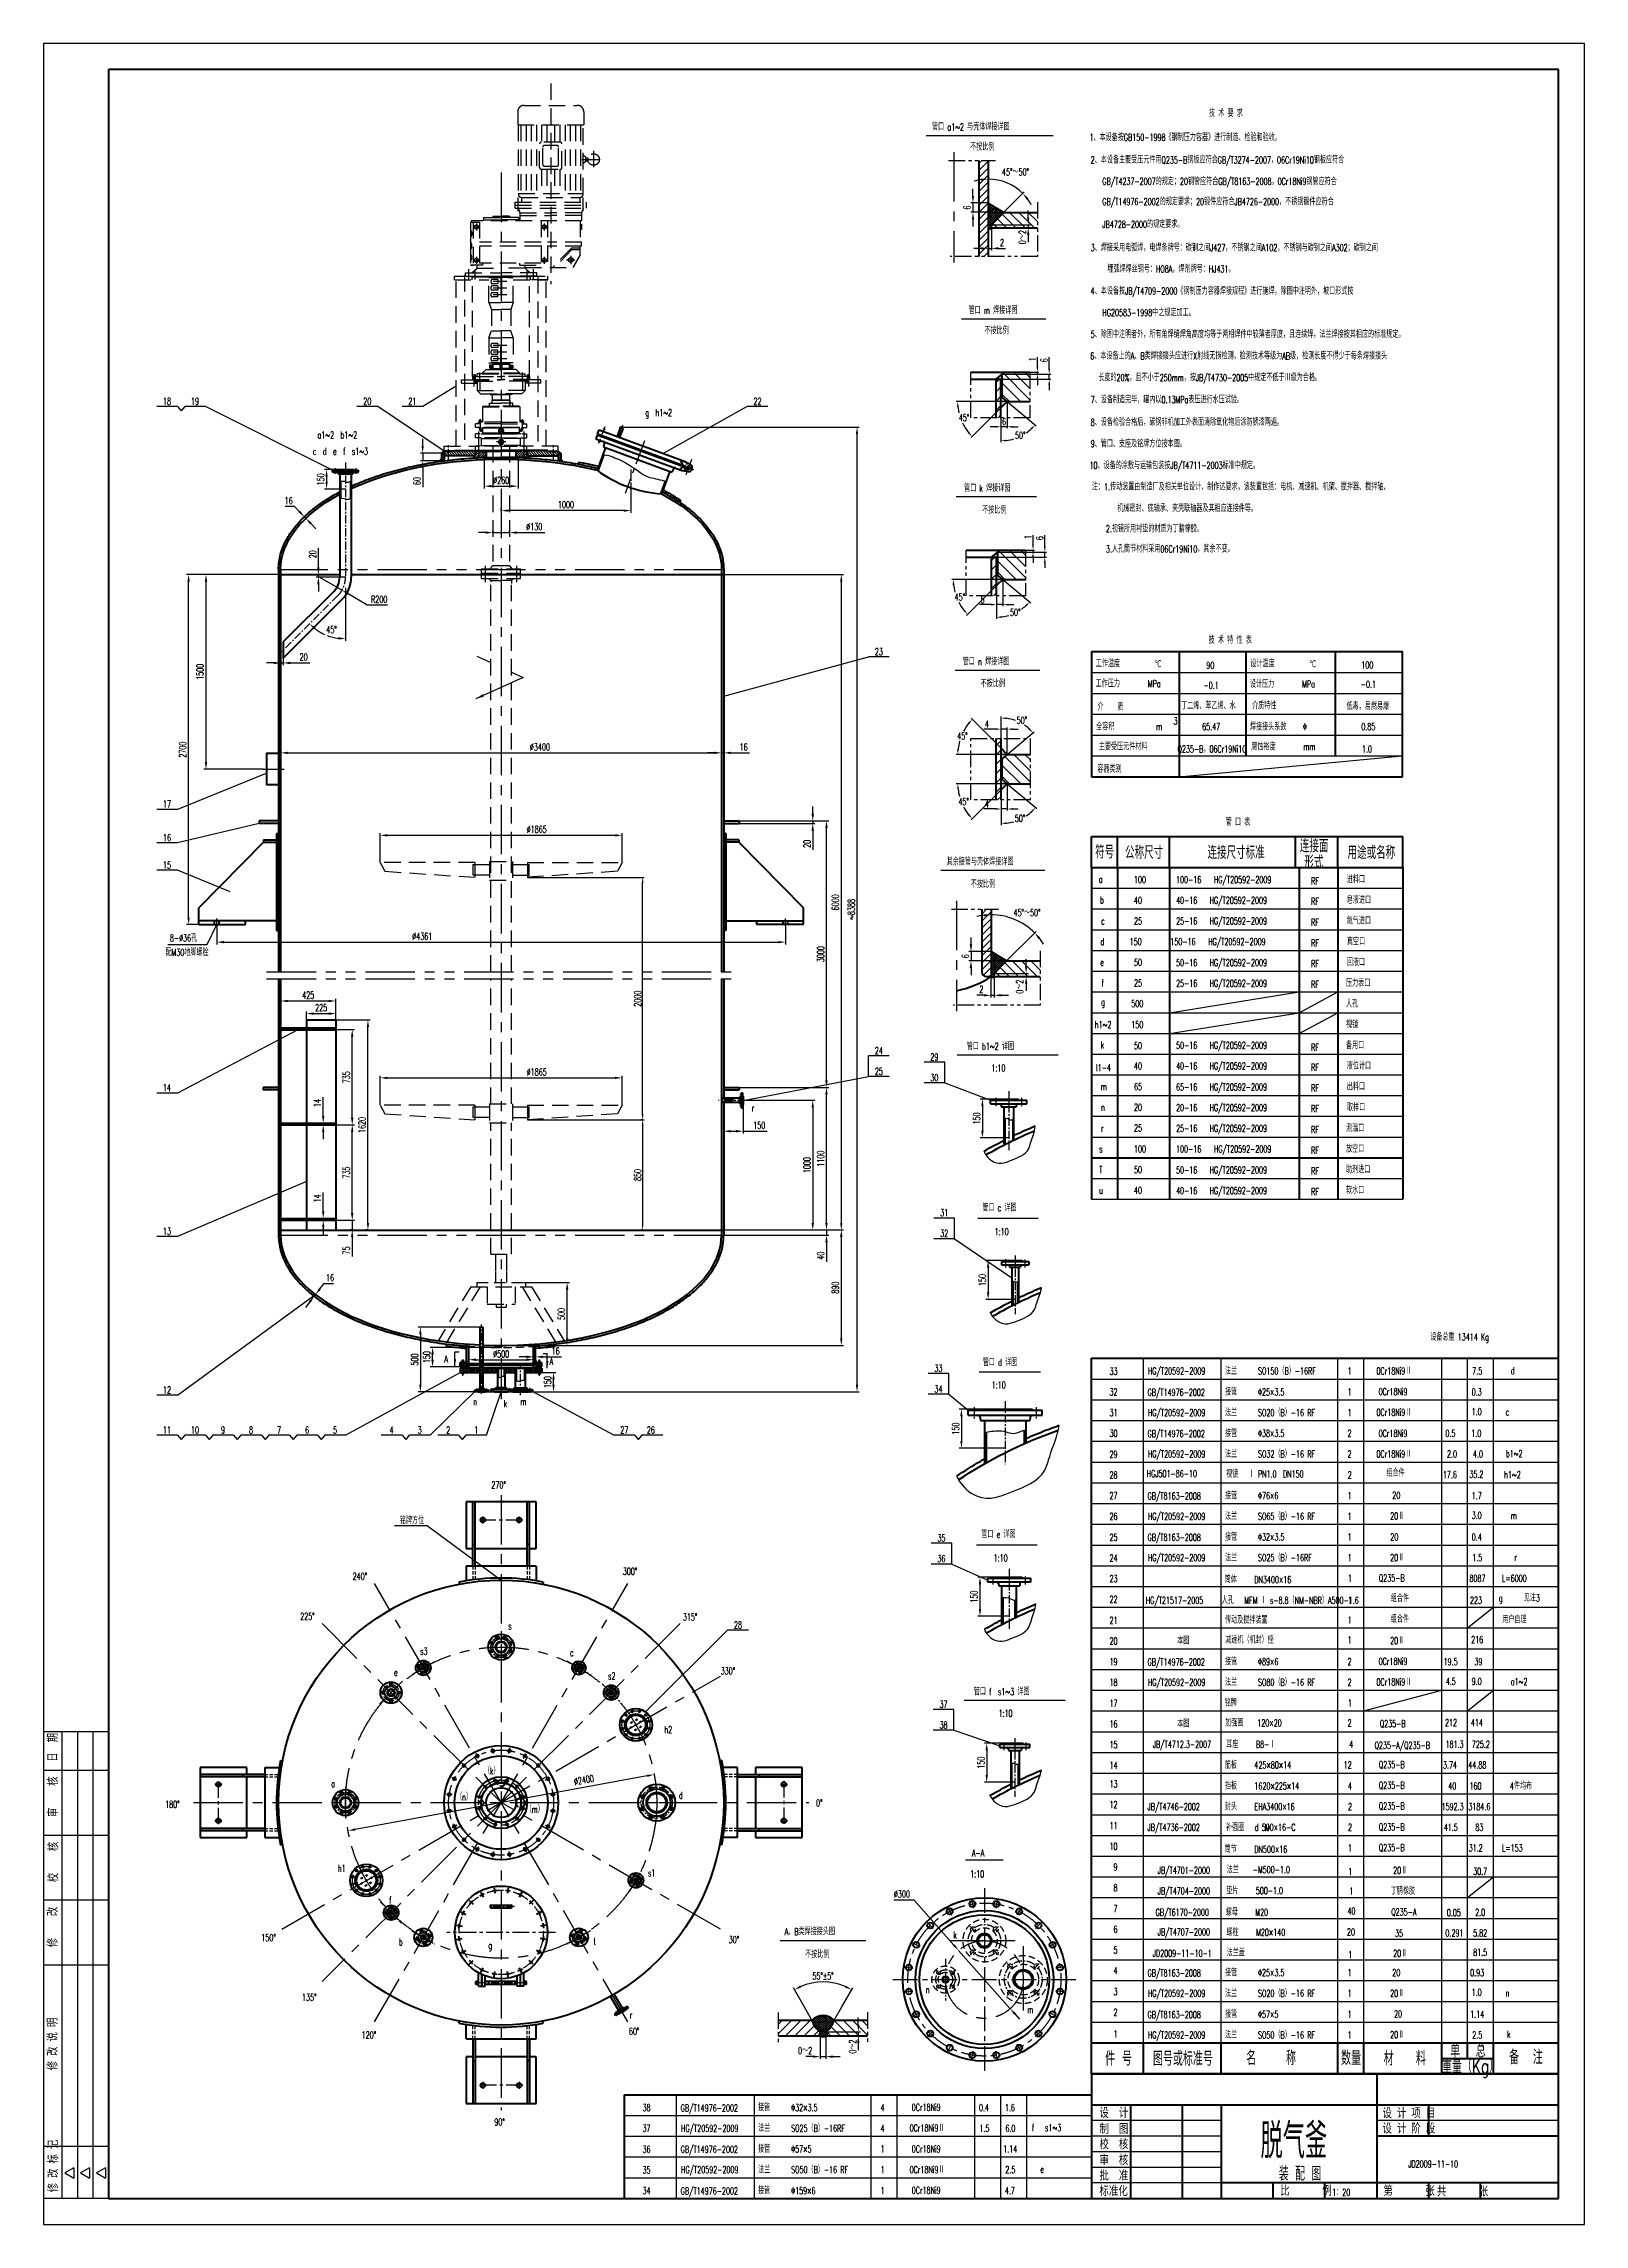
# Model space of a CAD drawing. Header units: millimetres. Extents: x -100310 to -88430, y -9131 to 7689.
import ezdxf
from ezdxf.enums import TextEntityAlignment as Align

# ---------------------------------------------------------------- set-up
doc = ezdxf.new("R2010")
doc.units = ezdxf.units.MM
for name, pattern in [('CENTERX2', [101.6, 63.5, -12.7, 12.7, -12.7]), ('DASHED2', [9.525, 6.35, -3.175]), ('PHANTOMX2', [127, 63.5, -12.7, 12.7, -12.7, 12.7, -12.7])]:
    doc.linetypes.add(name, pattern=pattern)
for name, color, linetype in [('图层1', 1, 'CENTERX2'), ('图层3', 211, 'Continuous'), ('图层4', 6, 'DASHED2'), ('图层5', 231, 'PHANTOMX2')]:
    doc.layers.add(name, color=color, linetype=linetype)
doc.layers.add('图层2', color=4, linetype='Continuous', lineweight=40)
doc.styles.add('HZ', font='ROMANS.shx', dxfattribs={"width": 0.667, "height": 54, "bigfont": 'HZ.shx'})
doc.styles.add('比例1：15', font='ROMANS.shx', dxfattribs={"width": 0.7, "height": 45, "bigfont": 'HZ.shx'})
doc.styles.add('比例1：16', font='ROMANS.shx', dxfattribs={"width": 0.7, "height": 48, "bigfont": 'HZ.shx'})
doc.styles.add('比例1：20', font='ROMANS.shx', dxfattribs={"width": 0.7, "height": 60, "bigfont": 'HZ.shx'})
doc.dimstyles.new('副本比例1：20', dxfattribs={"dimtxt": 60, "dimasz": 55, "dimexe": 17, "dimexo": 0, "dimgap": 18, "dimtad": 1, "dimtoh": 1, "dimdsep": 46, "dimtxsty": '比例1：20', "dimcen": 25, "dimclrd": 6, "dimclre": 6, "dimclrt": 256, "dimadec": 0, "dimazin": 0, "dimtfac": 1, "dimtmove": 0, "dimatfit": 3, "dimfxl": 0, "dimlwd": -1, "dimlwe": -1, "dimarcsym": 0})
doc.dimstyles.new('比例1：15', dxfattribs={"dimtxt": 45, "dimasz": 42, "dimexe": 12, "dimexo": 0, "dimgap": 12, "dimtad": 1, "dimdsep": 46, "dimtxsty": '比例1：15', "dimcen": 25, "dimclrd": 6, "dimclre": 6, "dimclrt": 256, "dimadec": 0, "dimazin": 0, "dimtfac": 1, "dimtmove": 0, "dimatfit": 3, "dimfxl": 0, "dimlwd": -1, "dimlwe": -1, "dimarcsym": 0})
doc.dimstyles.new('比例1：20', dxfattribs={"dimtxt": 60, "dimasz": 55, "dimexe": 17, "dimexo": 0, "dimgap": 18, "dimtad": 1, "dimdsep": 46, "dimtxsty": '比例1：20', "dimcen": 25, "dimclrd": 6, "dimclre": 6, "dimclrt": 256, "dimadec": 0, "dimazin": 0, "dimtfac": 1, "dimtmove": 0, "dimatfit": 3, "dimfxl": 0, "dimlwd": -1, "dimlwe": -1, "dimarcsym": 0})
pattern_1 = [(45, (58018.638, -396.199), (-6.7351921, 6.7351921), [])]

msp = doc.modelspace()

# ---------------------------------------------------------------- texts
for s, height, style, width, p in [('管口 a1~2 与壳体焊接详图', 54, 'HZ', 0.667, (-93459.95, 7020.158)), ('技 术 要 求', 54, 'HZ', 0.667, (-91324.816, 7125.244)), ('不按比例', 54, 'HZ', 0.667, (-93166.005, 6865.323)), ('1、本设备按GB150-1998《钢制压力容器》进行制造、检验和验收。', 54, 'HZ', 0.667, (-92245.619, 6938.621)), ('2、本设备主要受压元件用Q235-B钢板应符合GB/T3274-2007，06Cr19Ni10钢板应符合', 54, 'HZ', 0.667, (-92236.094, 6765.532)), ('   GB/T4237-2007的规定；20钢管应符合GB/T8163-2008，0Cr18Ni9钢管应符合', 54, 'HZ', 0.667, (-92226.565, 6598.865)), ('   GB/T14976-2002的规定要求；20锻件应符合JB4726-2000，不锈钢锻件应符合', 54, 'HZ', 0.667, (-92226.565, 6443.316)), ('   JB4728-2000的规定要求。', 54, 'HZ', 0.667, (-92226.565, 6269.278)), ('3、焊接采用电弧焊，电焊条牌号：碳钢之间J427，不锈钢之间A102，不锈钢与碳钢之间A302；碳钢之间', 54, 'HZ', 0.667, (-92236.094, 6087.956)), ('埋弧焊焊丝钢号：HO8A，焊剂牌号：HJ431。', 54, 'HZ', 0.667, (-92107.386, 5924.358)), ('4、本设备按JB/T4709-2000《钢制压力容器焊接规程》进行施焊，除图中注明外，坡口形式按', 54, 'HZ', 0.667, (-92236.094, 5753.57)), ('管口 m 焊接详图', 54, 'HZ', 0.667, (-93177.907, 5605.362)), ('   HG20583-1998中之规定加工。', 54, 'HZ', 0.667, (-92226.568, 5586.903)), ('不按比例', 54, 'HZ', 0.667, (-93055.453, 5447.976)), ('5、除图中注明者外，所有角焊缝焊角高度均等于两相焊件中较薄者厚度，且连续焊，法兰焊接按其相应的标准规定。', 54, 'HZ', 0.667, (-92236.094, 5420.237)), ('6、本设备上的A、B类焊接接头应进行X射线无损检测，检测技术等级为AB级，检测长度不得少于每条焊接接头', 54, 'HZ', 0.667, (-92239.269, 5253.57)), ('  长度的20%，且不小于250mm，按JB/T4730-2005中规定不低于Ⅲ级为合格。', 54, 'HZ', 0.667, (-92226.568, 5086.903)), ('7、设备制造完毕，罐内以0.13MPa表压进行水压试验。', 54, 'HZ', 0.667, (-92236.094, 4916.068)), ('g  h1~2', 54, 'HZ', 0.667, (-95671.115, 4815.462)), ('8、设备检验合格后，碳钢非机加工外表面清除氧化物后涂防锈漆两遍。', 54, 'HZ', 0.667, (-92236.094, 4742.219)), ('c  d  e  f  s1~3', 54, 'HZ', 0.667, (-98234.357, 4516.383)), ('a1~2  b1~2', 54, 'HZ', 0.667, (-98198.137, 4644.601)), ('9、管口、支座及铭牌方位按本图。', 54, 'HZ', 0.667, (-92236.094, 4575.553)), ('10、设备的涂敷与运输包装按JB/T4711-2003标准中规定。', 54, 'HZ', 0.667, (-92245.619, 4408.886)), ('管口 k 焊接详图', 54, 'HZ', 0.667, (-93211.933, 4233.389)), ('注：1.传动装置由制造厂及相关单位设计、制作达要求，该装置包括：电机、减速机、机架、搅拌器、搅拌轴、', 54, 'HZ', 0.667, (-92226.568, 4244.546)), ('不按比例', 54, 'HZ', 0.667, (-93072.984, 4064.553)), ('    机械密封、底轴承、夹壳联轴器及其相应连接件等。', 54, 'HZ', 0.667, (-92138.031, 4077.88)), ('    2.视镜所用衬垫的材质为丁腈橡胶。', 54, 'HZ', 0.667, (-92226.568, 3920.138)), ('    3.人孔筒节材料采用06Cr19Ni10，其余不变。', 54, 'HZ', 0.667, (-92226.568, 3764.978)), ('技 术 特 性 表', 54, 'HZ', 0.667, (-91326.488, 3061.647)), ('管口 n 焊接详图', 54, 'HZ', 0.667, (-93223.417, 2895.079)), ('工作温度          ℃', 54, 'HZ', 0.667, (-92196.824, 2879.592)), ('设计温度          ℃', 54, 'HZ', 0.667, (-91004.946, 2879.519)), ('不按比例', 54, 'HZ', 0.667, (-93084.469, 2726.243)), ('工作压力        MPa', 54, 'HZ', 0.667, (-92197.862, 2725.727)), ('设计压力        MPa', 54, 'HZ', 0.667, (-91008.474, 2722.118)), ('丁二烯、苯乙烯、水', 54, 'HZ', 0.667, (-91539.343, 2554.317)), ('全容积            m', 54, 'HZ', 0.667, (-92193.92, 2392.685)), ('3', 54, 'HZ', 0.667, (-91597.844, 2436.557)), ('焊接接头系数\u3000   Φ', 54, 'HZ', 0.667, (-91008.474, 2393.038)), ('腐蚀裕度        mm', 54, 'HZ', 0.667, (-90998.009, 2238.804)), ('管 口 表', 54, 'HZ', 0.667, (-91195.617, 1657.866)), ('其余接管与壳体焊接详图', 54, 'HZ', 0.667, (-93346.699, 1351.71)), ('不按比例', 54, 'HZ', 0.667, (-93160.813, 1179.031)), ('a', 54, 'HZ', 0.667, (-92173.487, 1215.769)), ('100-16   HG/T20592-2009', 54, 'HZ', 0.667, (-91577.884, 1214.865)), ('RF', 54, 'HZ', 0.667, (-90536.842, 1204.262)), ('进料口', 54, 'HZ', 0.667, (-90261.826, 1214.865)), ('b', 54, 'HZ', 0.667, (-92164.053, 1055.769)), ('40-16   HG/T20592-2009', 54, 'HZ', 0.667, (-91577.884, 1054.865)), ('RF', 54, 'HZ', 0.667, (-90536.842, 1045.782)), ('皂液进口', 54, 'HZ', 0.667, (-90261.826, 1056.385)), ('c', 54, 'HZ', 0.667, (-92155.415, 895.769)), ('25', 54, 'HZ', 0.667, (-91901.938, 894.865)), ('25-16   HG/T20592-2009', 54, 'HZ', 0.667, (-91577.884, 894.865)), ('RF', 54, 'HZ', 0.667, (-90536.842, 885.782)), ('氮气进口', 54, 'HZ', 0.667, (-90261.826, 896.385)), ('配M30地脚螺栓', 54, 'HZ', 0.667, (-99370.475, 653.718)), ('8-%%c36孔', 54, 'HZ', 0.667, (-99336.237, 763.989)), ('d', 54, 'HZ', 0.667, (-92160.57, 735.769)), ('150', 54, 'HZ', 0.667, (-91935.429, 736.385)), ('150-16   HG/T20592-2009', 54, 'HZ', 0.667, (-91622.059, 736.385)), ('RF', 54, 'HZ', 0.667, (-90536.842, 725.782)), ('e', 54, 'HZ', 0.667, (-92162.172, 575.769)), ('50', 54, 'HZ', 0.667, (-91901.938, 576.385)), ('50-16   HG/T20592-2009', 54, 'HZ', 0.667, (-91577.884, 574.865)), ('RF', 54, 'HZ', 0.667, (-90536.842, 565.782)), ('回液口', 54, 'HZ', 0.667, (-90261.826, 576.385)), ('f', 54, 'HZ', 0.667, (-92151.806, 415.769)), ('25', 54, 'HZ', 0.667, (-91901.938, 416.385)), ('25-16   HG/T20592-2009', 54, 'HZ', 0.667, (-91577.884, 414.865)), ('RF', 54, 'HZ', 0.667, (-90536.842, 405.782)), ('压力表口', 54, 'HZ', 0.667, (-90267.417, 416.385)), ('g', 54, 'HZ', 0.667, (-92155.736, 269.156)), ('500', 54, 'HZ', 0.667, (-91923.338, 256.385)), ('人孔', 54, 'HZ', 0.667, (-90267.417, 256.385)), ('h1~2', 54, 'HZ', 0.667, (-92204.641, 95.769)), ('150', 54, 'HZ', 0.667, (-91923.338, 96.385)), ('视镜', 54, 'HZ', 0.667, (-90267.418, 96.385)), ('管口 b1~2 详图', 54, 'HZ', 0.667, (-93191.939, -72.632)), ('k', 54, 'HZ', 0.667, (-92158.043, -62.575)), ('50', 54, 'HZ', 0.667, (-91901.938, -67.511)), ('50-16   HG/T20592-2009', 54, 'HZ', 0.667, (-91577.884, -65.135)), ('RF', 54, 'HZ', 0.667, (-90536.842, -78.115)), ('备用口', 54, 'HZ', 0.667, (-90267.417, -63.615)), ('1:10', 54, 'HZ', 0.667, (-93001.792, -239.425)), ('65', 54, 'HZ', 0.667, (-91901.939, -382.745)), ('65-16   HG/T20592-2009', 54, 'HZ', 0.667, (-91577.885, -384.265)), ('出料口', 54, 'HZ', 0.667, (-90261.827, -382.745)), ('m', 54, 'HZ', 0.667, (-92158.087, -383.361)), ('20', 54, 'HZ', 0.667, (-91901.939, -542.745)), ('20-16   HG/T20592-2009', 54, 'HZ', 0.667, (-91577.885, -544.265)), ('RF', 54, 'HZ', 0.667, (-90536.842, -393.349)), ('RF', 54, 'HZ', 0.667, (-90536.842, -553.349)), ('取样口', 54, 'HZ', 0.667, (-90260.321, -542.745)), ('r', 54, 'HZ', 0.667, (-94849.012, -546.747)), ('n', 54, 'HZ', 0.667, (-92156.513, -543.361)), ('r', 54, 'HZ', 0.667, (-92155.416, -703.361)), ('25', 54, 'HZ', 0.667, (-91901.939, -702.745)), ('25-16   HG/T20592-2009', 54, 'HZ', 0.667, (-91577.885, -704.265)), ('RF', 54, 'HZ', 0.667, (-90536.842, -713.349)), ('测温口', 54, 'HZ', 0.667, (-90267.418, -702.745)), ('100-16   HG/T20592-2009', 54, 'HZ', 0.667, (-91577.885, -864.265)), ('RF', 54, 'HZ', 0.667, (-90536.842, -873.349)), ('RF', 54, 'HZ', 0.667, (-90536.842, -1033.349)), ('RF', 54, 'HZ', 0.667, (-90536.842, -1193.349)), ('管口 c 详图', 54, 'HZ', 0.667, (-93071.761, -1316.689)), ('1:10', 54, 'HZ', 0.667, (-92976.273, -1500.373)), ('设备总重 13414 Kg', 54, 'HZ', 0.667, (-89617.954, -2313.164)), ('A', 54, 'HZ', 0.667, (-97219.851, -2484.2)), ('A', 54, 'HZ', 0.667, (-96408.393, -2500.425)), ('管口 d 详图', 54, 'HZ', 0.667, (-93068.508, -2509.651)), ('HG/T20592-2009', 54, 'HZ', 0.667, (-91795.149, -2576.529)), ('法兰      SO150（B）-16RF', 54, 'HZ', 0.667, (-91200.593, -2576.529)), ('1', 54, 'HZ', 0.667, (-90255.896, -2576.529)), ('0Cr18Ni9Ⅱ', 54, 'HZ', 0.667, (-90032.525, -2574.967)), ('7.5', 54, 'HZ', 0.667, (-89294.385, -2576.529)), ('d', 54, 'HZ', 0.667, (-88996.985, -2572.434)), ('1:10', 54, 'HZ', 0.667, (-92999.085, -2684.671)), ('33', 54, 'HZ', 0.667, (-92091.336, -2577.745)), ('32', 54, 'HZ', 0.667, (-92091.336, -2737.745)), ('GB/T14976-2002', 54, 'HZ', 0.667, (-91797.596, -2739.468)), ('接管      Φ25×3.5', 54, 'HZ', 0.667, (-91200.593, -2736.529)), ('1', 54, 'HZ', 0.667, (-90255.896, -2736.529)), ('0Cr18Ni9', 54, 'HZ', 0.667, (-90016.043, -2735.707)), ('0.3', 54, 'HZ', 0.667, (-89297.952, -2736.529)), ('n', 54, 'HZ', 0.667, (-96996.991, -2811.821)), ('k', 54, 'HZ', 0.667, (-96761.672, -2827.596)), ('m', 54, 'HZ', 0.667, (-96633.254, -2811.52)), ('31', 54, 'HZ', 0.667, (-92091.336, -2897.745)), ('HG/T20592-2009', 54, 'HZ', 0.667, (-91795.149, -2896.529)), ('法兰      SO20（B）-16 RF', 54, 'HZ', 0.667, (-91200.593, -2896.529)), ('1', 54, 'HZ', 0.667, (-90255.896, -2896.529)), ('0Cr18Ni9Ⅱ', 54, 'HZ', 0.667, (-90032.525, -2894.967)), ('1.0', 54, 'HZ', 0.667, (-89298.286, -2889.194)), ('c', 54, 'HZ', 0.667, (-89037.292, -2892.434)), ('30', 54, 'HZ', 0.667, (-92091.336, -3057.745)), ('GB/T14976-2002', 54, 'HZ', 0.667, (-91797.596, -3059.468)), ('接管      Φ38×3.5', 54, 'HZ', 0.667, (-91200.593, -3056.529)), ('2', 54, 'HZ', 0.667, (-90255.896, -3056.529)), ('0Cr18Ni9', 54, 'HZ', 0.667, (-90016.043, -3055.707)), ('0.5', 54, 'HZ', 0.667, (-89501.165, -3056.529)), ('1.0', 54, 'HZ', 0.667, (-89301.165, -3056.529)), ('29', 54, 'HZ', 0.667, (-92091.336, -3217.745)), ('HG/T20592-2009', 54, 'HZ', 0.667, (-91795.149, -3216.529)), ('法兰      SO32（B）-16 RF', 54, 'HZ', 0.667, (-91200.593, -3216.529)), ('2', 54, 'HZ', 0.667, (-90255.896, -3216.529)), ('0Cr18Ni9Ⅱ', 54, 'HZ', 0.667, (-90032.525, -3214.967)), ('2.0', 54, 'HZ', 0.667, (-89488.783, -3216.529)), ('4.0', 54, 'HZ', 0.667, (-89288.783, -3216.529)), ('b1~2', 54, 'HZ', 0.667, (-89034.307, -3212.434)), ('28', 54, 'HZ', 0.667, (-92091.336, -3377.745)), ('HGJ501-86-10', 54, 'HZ', 0.667, (-91804.419, -3367.345)), ('视镜   Ⅰ PN1.0  DN150', 54, 'HZ', 0.667, (-91192.241, -3370.516)), ('2', 54, 'HZ', 0.667, (-90254.312, -3377.796)), ('组合件', 54, 'HZ', 0.667, (-89956.209, -3362.49)), ('17.6', 54, 'HZ', 0.667, (-89520.75, -3375.49)), ('35.2', 54, 'HZ', 0.667, (-89316.445, -3373.49)), ('h1~2', 54, 'HZ', 0.667, (-89048.149, -3375.491)), ('270°', 54, 'HZ', 0.667, (-96857.173, -3455.878)), ('27', 54, 'HZ', 0.667, (-92091.336, -3537.745)), ('GB/T8163-2008', 54, 'HZ', 0.667, (-91797.596, -3539.468)), ('接管      Φ76×6', 54, 'HZ', 0.667, (-91200.593, -3536.529)), ('1', 54, 'HZ', 0.667, (-90255.896, -3536.529)), ('20', 54, 'HZ', 0.667, (-89910.844, -3535.707)), ('1.7', 54, 'HZ', 0.667, (-89297.952, -3536.529)), ('26', 54, 'HZ', 0.667, (-92091.336, -3697.745)), ('HG/T20592-2009', 54, 'HZ', 0.667, (-91795.149, -3696.529)), ('法兰      SO65（B）-16 RF', 54, 'HZ', 0.667, (-91200.593, -3696.529)), ('1', 54, 'HZ', 0.667, (-90255.896, -3696.529)), ('20Ⅱ', 54, 'HZ', 0.667, (-89927.326, -3694.967)), ('3.0', 54, 'HZ', 0.667, (-89298.286, -3689.194)), ('m', 54, 'HZ', 0.667, (-88996.985, -3692.434)), ('管口 e 详图', 54, 'HZ', 0.667, (-93080.035, -3834.789)), ('25', 54, 'HZ', 0.667, (-92091.336, -3857.745)), ('GB/T8163-2008', 54, 'HZ', 0.667, (-91797.596, -3859.468)), ('接管      Φ32×3.5', 54, 'HZ', 0.667, (-91200.593, -3856.529)), ('1', 54, 'HZ', 0.667, (-90255.896, -3856.529)), ('20', 54, 'HZ', 0.667, (-89926.228, -3855.707)), ('0.4', 54, 'HZ', 0.667, (-89297.952, -3856.529)), ('1:10', 54, 'HZ', 0.667, (-92984.547, -4018.473)), ('24', 54, 'HZ', 0.667, (-92091.336, -4017.745)), ('HG/T20592-2009', 54, 'HZ', 0.667, (-91795.149, -4016.529)), ('法兰      SO25（B）-16RF', 54, 'HZ', 0.667, (-91200.593, -4016.529)), ('1', 54, 'HZ', 0.667, (-90255.896, -4016.529)), ('20Ⅱ', 54, 'HZ', 0.667, (-89927.326, -4014.967)), ('1.5', 54, 'HZ', 0.667, (-89294.283, -4016.529)), ('r', 54, 'HZ', 0.667, (-88970.236, -4012.434)), ('240°', 54, 'HZ', 0.667, (-97926.78, -4158.526)), ('300°', 54, 'HZ', 0.667, (-95843.627, -4119.979)), ('23', 54, 'HZ', 0.667, (-92091.336, -4177.745)), ('筒体     DN3400×16', 54, 'HZ', 0.667, (-91202.73, -4184.023)), ('1', 54, 'HZ', 0.667, (-90251.873, -4175.707)), ('Q235-B', 54, 'HZ', 0.667, (-90014.418, -4171.619)), ('8087', 54, 'HZ', 0.667, (-89316.163, -4174.425)), ('L=6000', 54, 'HZ', 0.667, (-89064.612, -4175.707)), ('22', 54, 'HZ', 0.667, (-92091.336, -4337.745)), ('HG/T21517-2005', 54, 'HZ', 0.667, (-91811.661, -4344.137)), ('人孔   MFM Ⅰ s-8.8（NM-NBR）A500-1.6', 54, 'HZ', 0.667, (-91226.178, -4344.137)), ('1', 54, 'HZ', 0.667, (-90253.74, -4344.137)), ('组合件', 54, 'HZ', 0.667, (-89922.1, -4329.145)), ('223', 54, 'HZ', 0.667, (-89311.561, -4344.137)), ('g      见注3', 54, 'HZ', 0.667, (-89089.922, -4325.451)), ('225°', 54, 'HZ', 0.667, (-98331.204, -4468.852)), ('s', 54, 'HZ', 0.667, (-96727.402, -4543.724)), ('315°', 54, 'HZ', 0.667, (-95380.394, -4472.281)), ('21', 54, 'HZ', 0.667, (-92091.336, -4497.745)), ('传动及搅拌装置', 54, 'HZ', 0.667, (-91200.593, -4496.529)), ('1', 54, 'HZ', 0.667, (-90254.044, -4496.529)), ('组合件', 54, 'HZ', 0.667, (-89922.1, -4489.145)), ('用户自理', 54, 'HZ', 0.667, (-89062.128, -4493.188)), ('s3', 54, 'HZ', 0.667, (-97406.54, -4737.736)), ('20', 54, 'HZ', 0.667, (-92091.336, -4657.745)), ('本图', 54, 'HZ', 0.667, (-91569.199, -4656.529)), ('减速机（机封）座', 54, 'HZ', 0.667, (-91198.9, -4649.835)), ('1', 54, 'HZ', 0.667, (-90255.339, -4650.012)), ('20Ⅱ', 54, 'HZ', 0.667, (-89927.326, -4654.967)), ('216', 54, 'HZ', 0.667, (-89302.66, -4649.021)), ('e', 54, 'HZ', 0.667, (-97607.767, -4898.991)), ('c', 54, 'HZ', 0.667, (-96250.934, -4747.98)), ('s2', 54, 'HZ', 0.667, (-95958.012, -4928.438)), ('330°', 54, 'HZ', 0.667, (-95088.394, -4890.437)), ('19', 54, 'HZ', 0.667, (-92091.336, -4817.745)), ('GB/T14976-2002', 54, 'HZ', 0.667, (-91797.596, -4819.468)), ('接管      Φ89×6', 54, 'HZ', 0.667, (-91200.593, -4816.529)), ('2', 54, 'HZ', 0.667, (-90255.896, -4816.529)), ('0Cr18Ni9', 54, 'HZ', 0.667, (-90016.043, -4815.707)), ('19.5', 54, 'HZ', 0.667, (-89515.041, -4816.529)), ('39', 54, 'HZ', 0.667, (-89277.244, -4816.529)), ('管口 f  s1~3 详图', 54, 'HZ', 0.667, (-93137.421, -5048.804)), ('18', 54, 'HZ', 0.667, (-92091.336, -4977.745)), ('HG/T20592-2009', 54, 'HZ', 0.667, (-91795.149, -4976.529)), ('法兰      SO80（B）-16 RF', 54, 'HZ', 0.667, (-91200.593, -4976.529)), ('2', 54, 'HZ', 0.667, (-90255.896, -4976.529)), ('0Cr18Ni9Ⅱ', 54, 'HZ', 0.667, (-90032.525, -4974.967)), ('4.5', 54, 'HZ', 0.667, (-89498.286, -4969.194)), ('9.0', 54, 'HZ', 0.667, (-89298.286, -4969.194)), ('a1~2', 54, 'HZ', 0.667, (-88996.985, -4972.434)), ('1:10', 54, 'HZ', 0.667, (-92947.275, -5215.597)), ('17', 54, 'HZ', 0.667, (-92091.336, -5137.745)), ('铭牌', 54, 'HZ', 0.667, (-91202.443, -5135.707)), ('1', 54, 'HZ', 0.667, (-90251.873, -5135.707)), ('h2', 54, 'HZ', 0.667, (-95523.665, -5343.276)), ('16', 54, 'HZ', 0.667, (-92091.336, -5297.745)), ('本图', 54, 'HZ', 0.667, (-91569.199, -5296.529)), ('加强圈    120×20', 54, 'HZ', 0.667, (-91198.9, -5289.835)), ('2', 54, 'HZ', 0.667, (-90255.339, -5290.012)), ('Q235-B', 54, 'HZ', 0.667, (-90007.336, -5294.967)), ('212', 54, 'HZ', 0.667, (-89504.252, -5289.021)), ('414', 54, 'HZ', 0.667, (-89304.252, -5289.021)), ('15', 54, 'HZ', 0.667, (-92091.336, -5457.745)), ('耳座     B8-Ⅰ', 54, 'HZ', 0.667, (-91190.378, -5455.365)), ('（k）', 54, 'HZ', 0.667, (-96914.891, -5660.304)), ('14', 54, 'HZ', 0.667, (-92091.336, -5617.745)), ('13', 54, 'HZ', 0.667, (-92091.336, -5761.617)), ('挡板     1620×225×14', 54, 'HZ', 0.667, (-91201.854, -5775.707)), ('筋板     425×80×14', 54, 'HZ', 0.667, (-91201.854, -5615.707)), ('12', 54, 'HZ', 0.667, (-90285.634, -5615.707)), ('Q235-B', 54, 'HZ', 0.667, (-90014.418, -5611.619)), ('Q235-B', 54, 'HZ', 0.667, (-90014.418, -5771.619)), ('3.74', 54, 'HZ', 0.667, (-89519.787, -5615.707)), ('44.88', 54, 'HZ', 0.667, (-89324.209, -5615.707)), ('4件均布', 54, 'HZ', 0.667, (-89003.611, -5775.707)), ('180°', 54, 'HZ', 0.667, (-99372.573, -5917.803)), ('a', 54, 'HZ', 0.667, (-98091.509, -5757.805)), ('（n）', 54, 'HZ', 0.667, (-97129.927, -5860.185)), ('d', 54, 'HZ', 0.667, (-95411.332, -5847.873)), ('0°', 54, 'HZ', 0.667, (-94353.31, -5906.883)), ('12', 54, 'HZ', 0.667, (-92091.336, -5921.617)), ('JB/T4746-2002', 54, 'HZ', 0.667, (-91797.596, -5935.707)), ('封头     EHA3400×16', 54, 'HZ', 0.667, (-91201.854, -5935.707)), ('4', 54, 'HZ', 0.667, (-90251.873, -5775.707)), ('2', 54, 'HZ', 0.667, (-90251.873, -5935.707)), ('Q235-B', 54, 'HZ', 0.667, (-90014.418, -5931.619)), ('1592.3', 54, 'HZ', 0.667, (-89530.376, -5935.707)), ('40', 54, 'HZ', 0.667, (-89479.482, -5775.707)), ('3184.6', 54, 'HZ', 0.667, (-89324.209, -5935.707)), ('160', 54, 'HZ', 0.667, (-89315.647, -5775.707)), ('（m）', 54, 'HZ', 0.667, (-96592.695, -5956.271)), ('11', 54, 'HZ', 0.667, (-92091.336, -6081.617)), ('JB/T4736-2002', 54, 'HZ', 0.667, (-91797.596, -6095.707)), ('补强圈   d 500×16-C', 54, 'HZ', 0.667, (-91192.708, -6095.707)), ('N', 54, 'HZ', 0.667, (-90894.259, -6097.089)), ('2', 54, 'HZ', 0.667, (-90251.873, -6095.707)), ('Q235-B', 54, 'HZ', 0.667, (-90014.418, -6091.619)), ('41.5', 54, 'HZ', 0.667, (-89513.724, -6095.707)), ('83', 54, 'HZ', 0.667, (-89270.537, -6095.707)), ('10', 54, 'HZ', 0.667, (-92091.336, -6241.617)), ('筒节     DN500×16', 54, 'HZ', 0.667, (-91202.73, -6264.023)), ('1', 54, 'HZ', 0.667, (-90251.873, -6255.707)), ('Q235-B', 54, 'HZ', 0.667, (-90014.418, -6251.619)), ('31.2', 54, 'HZ', 0.667, (-89321.804, -6254.425)), ('L=153', 54, 'HZ', 0.667, (-89064.612, -6255.707)), ('h1', 54, 'HZ', 0.667, (-98040.665, -6412.477)), ('A-A', 54, 'HZ', 0.667, (-93152.019, -6292.417)), ('9', 54, 'HZ', 0.667, (-92060.564, -6401.617)), ('法兰    -M500-1.0', 54, 'HZ', 0.667, (-91187.556, -6422.063)), ('s1', 54, 'HZ', 0.667, (-95649.868, -6446.493)), ('1:10', 54, 'HZ', 0.667, (-93165.656, -6454.339)), ('8', 54, 'HZ', 0.667, (-92060.564, -6561.617)), ('垫片     500-1.0', 54, 'HZ', 0.667, (-91190.912, -6584.495)), ('f', 54, 'HZ', 0.667, (-97645.581, -6655.715)), ('7', 54, 'HZ', 0.667, (-92060.564, -6721.617)), ('螺母     M20', 54, 'HZ', 0.667, (-91195.055, -6749.754)), ('150°', 54, 'HZ', 0.667, (-98631.195, -6946.724)), ('A、B类焊接接头图', 54, 'HZ', 0.667, (-94595.615, -6898.854)), ('k', 54, 'HZ', 0.667, (-93294.868, -6926.1)), ('6', 54, 'HZ', 0.667, (-92060.564, -6881.617)), ('螺柱     M20×140', 54, 'HZ', 0.667, (-91189.352, -6904.803)), ('b', 54, 'HZ', 0.667, (-97569.898, -6978.639)), ('g', 54, 'HZ', 0.667, (-96880.662, -7005.132)), ('t', 54, 'HZ', 0.667, (-96070.139, -6975.613)), ('30°', 54, 'HZ', 0.667, (-95027.214, -6961.59)), ('不按比例', 54, 'HZ', 0.667, (-94438.271, -7075.512)), ('5', 54, 'HZ', 0.667, (-92060.564, -7041.617)), ('法兰盖', 54, 'HZ', 0.667, (-91187.556, -7062.063)), ('4', 54, 'HZ', 0.667, (-92060.564, -7201.617)), ('GB/T8163-2008', 54, 'HZ', 0.667, (-91797.596, -7219.468)), ('接管      Φ25×3.5', 54, 'HZ', 0.667, (-91200.593, -7216.529)), ('1', 54, 'HZ', 0.667, (-90255.896, -7216.529)), ('20', 54, 'HZ', 0.667, (-89910.844, -7215.707)), ('0.93', 54, 'HZ', 0.667, (-89310.385, -7216.529)), ('135°', 54, 'HZ', 0.667, (-98317.11, -7406.939)), ('n', 54, 'HZ', 0.667, (-93508.607, -7346.358)), ('3', 54, 'HZ', 0.667, (-92060.564, -7361.617)), ('HG/T20592-2009', 54, 'HZ', 0.667, (-91795.149, -7376.529)), ('法兰      SO20（B）-16 RF', 54, 'HZ', 0.667, (-91200.593, -7376.529)), ('1', 54, 'HZ', 0.667, (-90255.896, -7376.529)), ('20Ⅱ', 54, 'HZ', 0.667, (-89927.326, -7374.967)), ('1.0', 54, 'HZ', 0.667, (-89298.286, -7369.194)), ('n', 54, 'HZ', 0.667, (-89037.292, -7372.434)), ('r', 54, 'HZ', 0.667, (-95790.991, -7542.937)), ('m', 54, 'HZ', 0.667, (-92725.588, -7502.766)), ('2', 54, 'HZ', 0.667, (-92060.564, -7521.617)), ('GB/T8163-2008', 54, 'HZ', 0.667, (-91797.596, -7539.468)), ('接管      Φ57×5', 54, 'HZ', 0.667, (-91200.593, -7536.529)), ('1', 54, 'HZ', 0.667, (-90255.896, -7536.529)), ('20', 54, 'HZ', 0.667, (-89896.773, -7535.707)), ('1.14', 54, 'HZ', 0.667, (-89310.245, -7536.529)), ('120°', 54, 'HZ', 0.667, (-97857.15, -7697.311)), ('60°', 54, 'HZ', 0.667, (-95796.674, -7669.122)), ('1', 54, 'HZ', 0.667, (-92060.234, -7689.933)), ('HG/T20592-2009', 54, 'HZ', 0.667, (-91795.149, -7696.529)), ('法兰      SO50（B）-16 RF', 54, 'HZ', 0.667, (-91200.593, -7696.529)), ('1', 54, 'HZ', 0.667, (-90255.896, -7696.529)), ('20Ⅱ', 54, 'HZ', 0.667, (-89927.326, -7694.967)), ('2.5', 54, 'HZ', 0.667, (-89294.402, -7696.529)), ('k', 54, 'HZ', 0.667, (-89025.142, -7692.434)), ('38', 54, 'HZ', 0.667, (-95691.336, -8257.745)), ('GB/T14976-2002', 54, 'HZ', 0.667, (-95397.596, -8259.468)), ('接管      Φ32×3.5', 54, 'HZ', 0.667, (-94800.593, -8256.529)), ('4', 54, 'HZ', 0.667, (-93855.896, -8256.529)), ('0Cr18Ni9', 54, 'HZ', 0.667, (-93616.043, -8255.707)), ('0.4', 54, 'HZ', 0.667, (-93097.952, -8256.529)), ('1.6', 54, 'HZ', 0.667, (-92897.952, -8256.529)), ('设  计', 80, '比例1：16', 0.7, (-92168.749, -8309.615)), ('设 计 项 目', 80, '比例1：16', 0.7, (-89986.288, -8311.904)), ('90°', 54, 'HZ', 0.667, (-96834.182, -8369.225)), ('37', 54, 'HZ', 0.667, (-95691.336, -8417.745)), ('HG/T20592-2009', 54, 'HZ', 0.667, (-95395.149, -8416.529)), ('法兰      SO25（B）-16RF', 54, 'HZ', 0.667, (-94800.593, -8416.529)), ('4', 54, 'HZ', 0.667, (-93855.896, -8416.529)), ('0Cr18Ni9Ⅱ', 54, 'HZ', 0.667, (-93632.525, -8414.967)), ('1.5', 54, 'HZ', 0.667, (-93094.283, -8416.529)), ('6.0', 54, 'HZ', 0.667, (-92894.283, -8416.529)), ('f   s1~3', 54, 'HZ', 0.667, (-92689.062, -8412.434)), ('制  图', 80, '比例1：16', 0.7, (-92168.749, -8432.837)), ('脱气釜', 270, 'HZ', 0.667, (-90926.377, -8621.844)), ('设 计 阶 段', 80, '比例1：16', 0.7, (-89986.152, -8430.308)), ('36', 54, 'HZ', 0.667, (-95691.336, -8577.745)), ('GB/T14976-2002', 54, 'HZ', 0.667, (-95397.596, -8579.468)), ('接管      Φ57×5', 54, 'HZ', 0.667, (-94800.593, -8576.529)), ('1', 54, 'HZ', 0.667, (-93855.896, -8576.529)), ('0Cr18Ni9', 54, 'HZ', 0.667, (-93616.043, -8575.707)), ('1.14', 54, 'HZ', 0.667, (-92910.245, -8576.529)), ('校  核', 80, '比例1：16', 0.7, (-92168.749, -8552.16)), ('35', 54, 'HZ', 0.667, (-95691.336, -8737.745)), ('HG/T20592-2009', 54, 'HZ', 0.667, (-95395.149, -8736.529)), ('法兰      SO50（B）-16 RF', 54, 'HZ', 0.667, (-94800.593, -8736.529)), ('1', 54, 'HZ', 0.667, (-93855.896, -8736.529)), ('0Cr18Ni9Ⅱ', 54, 'HZ', 0.667, (-93632.525, -8734.967)), ('2.5', 54, 'HZ', 0.667, (-92894.402, -8736.529)), ('e', 54, 'HZ', 0.667, (-92625.142, -8732.434)), ('批  准', 80, '比例1：16', 0.7, (-92168.749, -8793.625)), ('审  核', 80, '比例1：16', 0.7, (-92168.749, -8674.135)), ('装 配 图', 108, 'HZ', 0.667, (-90784.941, -8793.25)), ('JD2009-11-10', 54, 'HZ', 0.667, (-89787.496, -8693.235)), ('34', 54, 'HZ', 0.667, (-95691.336, -8897.745)), ('GB/T14976-2002', 54, 'HZ', 0.667, (-95397.596, -8899.468)), ('接管      Φ159×6', 54, 'HZ', 0.667, (-94800.593, -8896.529)), ('1', 54, 'HZ', 0.667, (-93855.896, -8896.529)), ('0Cr18Ni9', 54, 'HZ', 0.667, (-93616.043, -8895.707)), ('4.7', 54, 'HZ', 0.667, (-92897.952, -8896.529)), ('标准化', 80, '比例1：16', 0.7, (-92168.749, -8912.866)), ('比      例', 80, '比例1：16', 0.7, (-90774.363, -8910.153)), ('1：20', 54, 'HZ', 0.667, (-90374.363, -8910.153)), ('第      张', 80, '比例1：16', 0.7, (-89979.357, -8912.218)), ('共      张', 80, '比例1：16', 0.7, (-89567.353, -8915.141))]:
    msp.add_text(s, height=height, dxfattribs=dict(style=style, width=width)).set_placement(p)
at = {"style": 'HZ', "width": 0.667}
for s, p in [('18', (-99357.972, 4903.711)), ('19', (-99142.084, 4903.711)), ('20', (-97813.737, 4903.711)), ('21', (-97466.711, 4903.711)), ('22', (-94805.085, 4903.711)), ('23', (-93869.965, 2972.027)), ('90', (-91313.749, 2867.299)), ('100', (-90103.656, 2868.711)), ('-0.1', (-91307.317, 2712.291)), ('-0.1', (-90095.405, 2719.824)), ('介    质  ', (-92059.51, 2545.989)), ('介质特性', (-90898.017, 2555.313)), ('低毒，易燃易爆', (-90099.788, 2551.026)), ('65.47', (-91307.015, 2395.14)), ('0.85', (-90095.653, 2392.757)), ('主要受压元件材料', (-91986.196, 2239.702)), ('Q235-B，06Cr19Ni10', (-91301.311, 2222.824)), ('1.0', (-90106.752, 2221.77)), ('容器类别', (-92090.848, 2067.638)), ('17', (-99357.972, 1796.854)), ('16', (-99357.972, 1537.598)), ('15', (-99357.972, 1327.003)), ('24', (-93869.965, -104.685)), ('29', (-93441.699, -153.513)), ('25', (-93869.965, -264.685)), ('30', (-93441.699, -313.513)), ('14', (-99357.972, -390.883)), ('31', (-93365.753, -1355.011)), ('13', (-99357.972, -1497.638)), ('32', (-93365.753, -1515.011)), ('33', (-93410.337, -2554.318)), ('12', (-99357.972, -2722.377)), ('34', (-93410.337, -2714.318)), ('11', (-99357.972, -3030.296)), ('10', (-99142.084, -3030.296)), ('9', (-98926.196, -3030.296)), ('8', (-98710.308, -3030.296)), ('7', (-98494.42, -3030.296)), ('6', (-98278.531, -3030.296)), ('5', (-98062.643, -3030.296)), ('4', (-97626.36, -3030.296)), ('3', (-97410.472, -3030.296)), ('2', (-97190.499, -3030.296)), ('1', (-96974.611, -3030.296)), ('27', (-95832.455, -3030.296)), ('26', (-95627.908, -3030.296)), ('铭牌方位', (-97469.308, -3728.613)), ('35', (-93387.195, -3864.022)), ('36', (-93387.195, -4024.022)), ('28', (-94956.127, -4534.539)), ('37', (-93371.252, -5146.237)), ('38', (-93371.252, -5306.237)), ('JB/T4712.3-2007', (-91532.432, -5455.365)), ('4', (-90226.718, -5455.365)), ('Q235-A/Q235-B', (-89833.802, -5461.811)), ('181.3', (-89430.722, -5455.365)), ('725.2', (-89228.249, -5455.365)), (' JB/T4701-2000', (-91530.231, -6427.409)), ('1', (-90234.579, -6437.011)), ('20Ⅱ', (-89849.759, -6428.206)), ('30.7', (-89232.935, -6436.044)), (' JB/T4704-2000', (-91530.231, -6587.409)), ('1', (-90225.802, -6586.111)), ('丁腈橡胶', (-89828.355, -6586.703)), ('GB/T6170-2000', (-91530.231, -6751.699)), ('40', (-90225.802, -6741.095)), ('Q235-A', (-89821.534, -6748.604)), ('0.05', (-89436.29, -6752.859)), ('2.0', (-89232.935, -6751.029)), (' JB/T4707-2000', (-91530.231, -6903.119)), ('20', (-90229.157, -6903.642)), ('35', (-89858.212, -6912.299)), ('0.291', (-89431.801, -6911.302)), ('5.82', (-89232.935, -6909.472)), ('JD2009-11-10-1', (-91530.231, -7067.409)), ('1', (-90234.579, -7077.011)), ('20Ⅱ', (-89849.759, -7068.206)), ('81.5', (-89232.935, -7060.639))]:
    msp.add_text(s, height=54, dxfattribs=at).set_placement(p, align=Align.CENTER)
at = {"color": 1, "style": 'HZ', "width": 0.667}
for s, p in [('100', (-91901.938, 1214.865)), ('40', (-91901.938, 1054.865)), ('真空口', (-90260.32, 736.385)), ('40-16   HG/T20592-2009', (-91577.885, -224.265)), ('液位计口', (-90261.827, -222.745)), ('l1-4', (-92193.902, -236.98)), ('40', (-91901.939, -222.745)), ('RF', (-90536.842, -233.349)), ('s', (-92170.677, -863.361)), ('100', (-91901.939, -862.745)), ('放空口', (-90267.418, -862.745)), ('T', (-92170.677, -1023.361)), ('50', (-91901.939, -1022.745)), ('50-16   HG/T20592-2009', (-91577.885, -1024.265)), ('助剂进口', (-90267.418, -1022.745)), ('u', (-92170.677, -1183.361)), ('40', (-91901.939, -1182.745)), ('40-16   HG/T20592-2009', (-91577.885, -1184.265)), ('软水口', (-90267.418, -1182.745))]:
    msp.add_text(s, height=54, dxfattribs=at).set_placement(p)

# ---------------------------------------------------------------- blocks, each defined once
blk = doc.blocks.new('*D31')
at = {"color": 6}
for p, q in [((-98154, -1317), (-98154, -1171)), ((-98154, -1372), (-98171, -1372)), ((-98154, -1386), (-98171, -1386)), ((-98154, -1386), (-98154, -1372)), ((-98154, -1441), (-98154, -1496))]:
    blk.add_line(p, q, dxfattribs=at)
for points in [[(-98163, -1317), (-98145, -1317), (-98154, -1372)], [(-98163, -1441), (-98145, -1441), (-98154, -1386)]]:
    blk.add_solid(points, dxfattribs=at)
at = {"layer": 'Defpoints', "color": 0}
for p in [(-98154, -1372), (-98154, -1372), (-98154, -1386)]:
    blk.add_point(p, dxfattribs=at)
at = {"insert": (-98199, -1217), "char_height": 54, "attachment_point": 5, "rotation": 90, "style": 'HZ'}
blk.add_mtext('14', dxfattribs=at)
blk = doc.blocks.new('*D56')
at = {"color": 6}
for p, q in [((-98057, 159), (-97792, 159)), ((-97809, -1406), (-97809, 104)), ((-97809, -1461), (-97826, -1461))]:
    blk.add_line(p, q, dxfattribs=at)
for points in [[(-97818, 104), (-97800, 104), (-97809, 159)], [(-97818, -1406), (-97800, -1406), (-97809, -1461)]]:
    blk.add_solid(points, dxfattribs=at)
at = {"layer": 'Defpoints', "color": 0}
for p in [(-98057, 159), (-97809, 159), (-97809, -1461)]:
    blk.add_point(p, dxfattribs=at)
at = {"insert": (-97854, -651), "char_height": 54, "attachment_point": 5, "rotation": 90, "style": 'HZ'}
blk.add_mtext('1620', dxfattribs=at)
blk = doc.blocks.new('*D57')
at = {"color": 6}
for p, q in [((-98057, -651), (-97913, -651)), ((-97930, -1331), (-97930, -706)), ((-98057, -1386), (-97913, -1386))]:
    blk.add_line(p, q, dxfattribs=at)
for points in [[(-97940, -706), (-97921, -706), (-97930, -651)], [(-97940, -1331), (-97921, -1331), (-97930, -1386)]]:
    blk.add_solid(points, dxfattribs=at)
at = {"layer": 'Defpoints', "color": 0}
for p in [(-98057, -651), (-97930, -651), (-98057, -1386)]:
    blk.add_point(p, dxfattribs=at)
at = {"insert": (-97975, -1019), "char_height": 54, "attachment_point": 5, "rotation": 90, "style": 'HZ'}
blk.add_mtext('735', dxfattribs=at)
blk = doc.blocks.new('*D58')
at = {"color": 6}
for p, q in [((-95854, 4732), (-94021, 4732)), ((-94038, -2655), (-94038, 4677)), ((-96573, -2710), (-94021, -2710))]:
    blk.add_line(p, q, dxfattribs=at)
for points in [[(-94047, 4677), (-94029, 4677), (-94038, 4732)], [(-94047, -2655), (-94029, -2655), (-94038, -2710)]]:
    blk.add_solid(points, dxfattribs=at)
at = {"layer": 'Defpoints', "color": 0}
for p in [(-95854, 4732), (-94038, 4732), (-96573, -2710)]:
    blk.add_point(p, dxfattribs=at)
at = {"insert": (-94083, 1011), "char_height": 54, "attachment_point": 5, "rotation": 90, "style": 'HZ'}
blk.add_mtext('~8388', dxfattribs=at)
blk = doc.blocks.new('*D59')
at = {"color": 6}
for p, q in [((-94897, -461), (-94362, -461)), ((-94379, -516), (-94379, -1406)), ((-95066, -1461), (-94362, -1461))]:
    blk.add_line(p, q, dxfattribs=at)
for points in [[(-94389, -516), (-94370, -516), (-94379, -461)], [(-94389, -1406), (-94370, -1406), (-94379, -1461)]]:
    blk.add_solid(points, dxfattribs=at)
at = {"layer": 'Defpoints', "color": 0}
for p in [(-94897, -461), (-95066, -1461), (-94379, -1461)]:
    blk.add_point(p, dxfattribs=at)
at = {"insert": (-94424, -961), "char_height": 54, "attachment_point": 5, "rotation": 90, "style": 'HZ'}
blk.add_mtext('1000', dxfattribs=at)
blk = doc.blocks.new('*D32')
at = {"color": 6}
for p, q in [((-94946, -361), (-94256, -361)), ((-94273, -1406), (-94273, -416)), ((-95066, -1461), (-94256, -1461))]:
    blk.add_line(p, q, dxfattribs=at)
for points in [[(-94283, -416), (-94264, -416), (-94273, -361)], [(-94283, -1406), (-94264, -1406), (-94273, -1461)]]:
    blk.add_solid(points, dxfattribs=at)
at = {"layer": 'Defpoints', "color": 0}
for p in [(-94946, -361), (-94273, -361), (-95066, -1461)]:
    blk.add_point(p, dxfattribs=at)
at = {"insert": (-94318, -911), "char_height": 54, "attachment_point": 5, "rotation": 90, "style": 'HZ'}
blk.add_mtext('1100', dxfattribs=at)
blk = doc.blocks.new('*D60')
at = {"color": 6}
for p, q in [((-95066, 3594), (-94142, 3594)), ((-94159, 3539), (-94159, -1406)), ((-95066, -1461), (-94142, -1461))]:
    blk.add_line(p, q, dxfattribs=at)
for points in [[(-94169, 3539), (-94150, 3539), (-94159, 3594)], [(-94169, -1406), (-94150, -1406), (-94159, -1461)]]:
    blk.add_solid(points, dxfattribs=at)
at = {"layer": 'Defpoints', "color": 0}
for p in [(-95066, 3594), (-95066, -1461), (-94159, -1461)]:
    blk.add_point(p, dxfattribs=at)
at = {"insert": (-94204, 1066), "char_height": 54, "attachment_point": 5, "rotation": 90, "style": 'HZ'}
blk.add_mtext('6000', dxfattribs=at)
blk = doc.blocks.new('图幅A1（竖）')
for p, q in [((594, 841), (0, 841)), ((0, 841), (0, 0)), ((594, 0), (594, 841)), ((25, 190), (0, 190)), ((7, 190), (7, 10)), ((13, 190), (13, 10)), ((19, 190), (19, 10)), ((25, 175), (0, 175)), ((25, 150), (0, 150)), ((25, 125), (0, 125)), ((25, 100), (0, 100)), ((25, 30), (0, 30)), ((11.59, 21.86), (8.12, 19.86)), ((8.12, 19.86), (11.59, 17.86)), ((11.59, 21.86), (11.59, 17.86)), ((17.7, 21.86), (14.24, 19.86)), ((14.24, 19.86), (17.7, 17.86)), ((17.7, 21.86), (17.7, 17.86)), ((23.82, 21.86), (20.35, 19.86)), ((20.35, 19.86), (23.82, 17.86)), ((23.82, 21.86), (23.82, 17.86)), ((25, 10), (0, 10)), ((0, 0), (594, 0))]:
    blk.add_line(p, q)
at = {"layer": '图层2'}
for p, q in [((25, 831), (25, 10)), ((584, 831), (25, 831)), ((584, 10), (584, 831)), ((25, 10), (584, 10))]:
    blk.add_line(p, q, dxfattribs=at)
at = {"style": '比例1：16', "width": 0.7}
for s, p in [('日  期', (5.49, 178.4)), ('审    核', (5.6, 157.13)), ('校    核', (5.71, 131.95)), ('修    改 ', (5.42, 106.89)), ('修 改 说 明', (5.41, 59.42)), ('修 改 标 记', (5.65, 12.35))]:
    blk.add_text(s, height=4, rotation=90, dxfattribs=at).set_placement(p)
blk = doc.blocks.new('明细表表格细')
for p, q in [((0, 8), (180, 8)), ((20, 0), (20, 8)), ((50, 0), (50, 8)), ((95, 0), (95, 8)), ((105, 0), (105, 8)), ((135, 0), (135, 8)), ((145, 0), (145, 8)), ((155, 0), (155, 8))]:
    blk.add_line(p, q)
at = {"layer": '图层2'}
blk.add_line((0, 0), (0, 8), dxfattribs=at)
blk = doc.blocks.new('*D61')
at = {"color": 6}
for p, q in [((-92718, 6347), (-92718, 6402)), ((-93002, 6292), (-92701, 6292)), ((-93002, 6268), (-92701, 6268)), ((-92718, 6292), (-92718, 6268)), ((-92718, 6213), (-92718, 6158))]:
    blk.add_line(p, q, dxfattribs=at)
for points in [[(-92727, 6347), (-92709, 6347), (-92718, 6292)], [(-92727, 6213), (-92709, 6213), (-92718, 6268)]]:
    blk.add_solid(points, dxfattribs=at)
at = {"layer": 'Defpoints', "color": 0}
for p in [(-93002, 6292), (-93002, 6268), (-92718, 6268)]:
    blk.add_point(p, dxfattribs=at)
at = {"insert": (-92763, 6196), "char_height": 54, "attachment_point": 5, "rotation": 90, "style": 'HZ'}
blk.add_mtext('0～2', dxfattribs=at)
blk = doc.blocks.new('*D62')
at = {"color": 6}
blk.add_line((-92906, 6388), (-92748, 6546), dxfattribs=at)
for start, end in [(98.381, 106.762), (45, 90), (28.238, 36.619)]:
    blk.add_arc((-93026, 6268), 376, start, end, dxfattribs=at)
for points in [[(-93082, 6649), (-93080, 6631), (-93026, 6644)], [(-92731, 6486), (-92717, 6498), (-92760, 6534)]]:
    blk.add_solid(points, dxfattribs=at)
at = {"layer": 'Defpoints', "color": 0}
for p in [(-93026, 6787), (-92929, 6631), (-93002, 6292), (-92906, 6388), (-93026, 6048)]:
    blk.add_point(p, dxfattribs=at)
at = {"insert": (-92816, 6698), "char_height": 54, "attachment_point": 5, "style": 'HZ'}
blk.add_mtext('45°～50°', dxfattribs=at)
blk = doc.blocks.new('*D63')
at = {"color": 6}
for p, q in [((-92981, 518), (-92717, 518)), ((-92734, 573), (-92734, 628)), ((-92734, 518), (-92734, 494)), ((-92981, 494), (-92717, 494)), ((-92734, 439), (-92734, 384))]:
    blk.add_line(p, q, dxfattribs=at)
for points in [[(-92743, 573), (-92725, 573), (-92734, 518)], [(-92743, 439), (-92725, 439), (-92734, 494)]]:
    blk.add_solid(points, dxfattribs=at)
at = {"layer": 'Defpoints', "color": 0}
for p in [(-92981, 518), (-92981, 494), (-92734, 494)]:
    blk.add_point(p, dxfattribs=at)
at = {"insert": (-92783, 415), "char_height": 54, "attachment_point": 5, "rotation": 90, "style": 'HZ'}
blk.add_mtext('0～2', dxfattribs=at)
blk = doc.blocks.new('*D64')
at = {"color": 6}
blk.add_line((-92885, 614), (-92656, 842), dxfattribs=at)
for start, end in [(96.6299, 103.2598), (45, 90), (31.7402, 38.3701)]:
    blk.add_arc((-93005, 494), 476, start, end, dxfattribs=at)
for points in [[(-93060, 975), (-93059, 957), (-93005, 969)], [(-92639, 783), (-92625, 795), (-92668, 830)]]:
    blk.add_solid(points, dxfattribs=at)
at = {"layer": 'Defpoints', "color": 0}
for p in [(-93005, 1013), (-92882, 953), (-92981, 518), (-92885, 614), (-93005, 494)]:
    blk.add_point(p, dxfattribs=at)
at = {"insert": (-92727, 987), "char_height": 54, "attachment_point": 5, "style": 'HZ'}
blk.add_mtext('45°～50°', dxfattribs=at)
blk = doc.blocks.new('*D65')
at = {"color": 6}
for p, q in [((-93005, 686), (-93176, 686)), ((-93159, 741), (-93159, 796)), ((-93159, 686), (-93159, 614)), ((-92885, 614), (-93176, 614)), ((-93159, 559), (-93159, 504))]:
    blk.add_line(p, q, dxfattribs=at)
for points in [[(-93169, 741), (-93150, 741), (-93159, 686)], [(-93169, 559), (-93150, 559), (-93159, 614)]]:
    blk.add_solid(points, dxfattribs=at)
at = {"layer": 'Defpoints', "color": 0}
for p in [(-93005, 686), (-93159, 614), (-92885, 614)]:
    blk.add_point(p, dxfattribs=at)
at = {"insert": (-93204, 650), "char_height": 54, "attachment_point": 5, "rotation": 90, "style": 'HZ'}
blk.add_mtext('6', dxfattribs=at)
blk = doc.blocks.new('*D33')
at = {"color": 6}
for p, q in [((-92969, 2402), (-93061, 2402)), ((-92927, 2333), (-92927, 2414)), ((-92879, 2402), (-92927, 2402)), ((-92879, 2207), (-92879, 2414)), ((-92837, 2402), (-92795, 2402))]:
    blk.add_line(p, q, dxfattribs=at)
for points in [[(-92969, 2409), (-92969, 2395), (-92927, 2402)], [(-92837, 2409), (-92837, 2395), (-92879, 2402)]]:
    blk.add_solid(points, dxfattribs=at)
at = {"layer": 'Defpoints', "color": 0}
for p in [(-92927, 2402), (-92927, 2333), (-92879, 2207)]:
    blk.add_point(p, dxfattribs=at)
at = {"insert": (-93036, 2441), "char_height": 54, "attachment_point": 5, "style": 'HZ'}
blk.add_mtext('4', dxfattribs=at)
blk = doc.blocks.new('*D34')
at = {"color": 6}
for p, q in [((-92927, 2255), (-93158, 2486)), ((-92879, 2207), (-93273, 2207))]:
    blk.add_line(p, q, dxfattribs=at)
for start, end in [(141.3008, 151.9025), (164.5233, 173.6992)]:
    blk.add_arc((-92879, 2207), 382, start, end, dxfattribs=at)
for points in [[(-93183, 2451), (-93172, 2441), (-93149, 2477)], [(-93252, 2249), (-93266, 2249), (-93261, 2207)]]:
    blk.add_solid(points, dxfattribs=at)
at = {"layer": 'Defpoints', "color": 0}
for p in [(-93210, 2398), (-92927, 2255), (-92879, 2207), (-92879, 2207), (-92704, 2207)]:
    blk.add_point(p, dxfattribs=at)
at = {"insert": (-93225, 2348), "char_height": 54, "attachment_point": 5, "style": 'HZ'}
blk.add_mtext('45°', dxfattribs=at)
blk = doc.blocks.new('*D35')
at = {"color": 6}
for p, q in [((-92927, 2333), (-92927, 2500)), ((-92879, 2207), (-92672, 2381))]:
    blk.add_line(p, q, dxfattribs=at)
for start, end in [(69.5376, 82.4954), (47.5046, 55.734)]:
    blk.add_arc((-92927, 2167), 321, start, end, dxfattribs=at)
for points in [[(-92886, 2478), (-92885, 2492), (-92927, 2488)], [(-92705, 2408), (-92716, 2399), (-92681, 2373)]]:
    blk.add_solid(points, dxfattribs=at)
at = {"layer": 'Defpoints', "color": 0}
for p in [(-92835, 2474), (-92927, 2333), (-92879, 2207), (-92927, 2167), (-92927, 1860)]:
    blk.add_point(p, dxfattribs=at)
at = {"insert": (-92767, 2471), "char_height": 54, "attachment_point": 5, "style": 'HZ'}
blk.add_mtext('50°', dxfattribs=at)
blk = doc.blocks.new('*D66')
at = {"color": 6}
for p, q in [((-92927, 1855), (-92927, 1662)), ((-92879, 1981), (-92652, 1790))]:
    blk.add_line(p, q, dxfattribs=at)
for start, end in [(276.934, 286.3516), (303.9235, 313.066)]:
    blk.add_arc((-92927, 2021), 347, start, end, dxfattribs=at)
for points in [[(-92885, 1670), (-92886, 1684), (-92927, 1674)], [(-92695, 1772), (-92685, 1763), (-92661, 1798)]]:
    blk.add_solid(points, dxfattribs=at)
at = {"layer": 'Defpoints', "color": 0}
for p in [(-92927, 2329), (-92927, 2021), (-92927, 1855), (-92879, 1981), (-92828, 1689)]:
    blk.add_point(p, dxfattribs=at)
at = {"insert": (-92781, 1715), "char_height": 54, "attachment_point": 5, "style": 'HZ'}
blk.add_mtext('50°', dxfattribs=at)
blk = doc.blocks.new('*D67')
at = {"color": 6}
for p, q in [((-92914, 3557), (-92698, 3375)), ((-92962, 3431), (-92962, 3252))]:
    blk.add_line(p, q, dxfattribs=at)
for start, end in [(277.2428, 286.7021), (305.1873, 312.7572)]:
    blk.add_arc((-92962, 3597), 332, start, end, dxfattribs=at)
for points in [[(-92741, 3358), (-92731, 3348), (-92707, 3383)], [(-92920, 3260), (-92920, 3274), (-92962, 3264)]]:
    blk.add_solid(points, dxfattribs=at)
at = {"layer": 'Defpoints', "color": 0}
for p in [(-92962, 3729), (-92962, 3597), (-92914, 3557), (-92962, 3431), (-92867, 3278)]:
    blk.add_point(p, dxfattribs=at)
at = {"insert": (-92818, 3303), "char_height": 54, "attachment_point": 5, "style": 'HZ'}
blk.add_mtext('50°', dxfattribs=at)
blk = doc.blocks.new('*D68')
at = {"color": 6}
for p, q in [((-92880, 4929), (-92656, 4740)), ((-92928, 4803), (-92928, 4614))]:
    blk.add_line(p, q, dxfattribs=at)
for start, end in [(304.9138, 312.9854), (277.0146, 287.0123)]:
    blk.add_arc((-92928, 4969), 343, start, end, dxfattribs=at)
for points in [[(-92699, 4723), (-92689, 4713), (-92665, 4748)], [(-92886, 4621), (-92886, 4635), (-92928, 4626)]]:
    blk.add_solid(points, dxfattribs=at)
at = {"layer": 'Defpoints', "color": 0}
for p in [(-92928, 5101), (-92928, 4969), (-92880, 4929), (-92928, 4803), (-92829, 4640)]:
    blk.add_point(p, dxfattribs=at)
at = {"insert": (-92779, 4668), "char_height": 54, "attachment_point": 5, "style": 'HZ'}
blk.add_mtext('50°', dxfattribs=at)
blk = doc.blocks.new('*D69')
at = {"color": 6}
for p, q in [((-92879, 1981), (-93273, 1981)), ((-92927, 1933), (-93158, 1702))]:
    blk.add_line(p, q, dxfattribs=at)
for start, end in [(186.3008, 195.1728), (207.7658, 218.6992)]:
    blk.add_arc((-92879, 1981), 382, start, end, dxfattribs=at)
for points in [[(-93266, 1939), (-93252, 1939), (-93261, 1981)], [(-93172, 1747), (-93183, 1737), (-93149, 1711)]]:
    blk.add_solid(points, dxfattribs=at)
at = {"layer": 'Defpoints', "color": 0}
for p in [(-92927, 1933), (-92879, 1981), (-92879, 1981), (-92704, 1981), (-93210, 1790)]:
    blk.add_point(p, dxfattribs=at)
at = {"insert": (-93216, 1842), "char_height": 54, "attachment_point": 5, "style": 'HZ'}
blk.add_mtext('45°', dxfattribs=at)
blk = doc.blocks.new('*D36')
at = {"color": 6}
for p, q in [((-92927, 1855), (-92927, 1774)), ((-92879, 1981), (-92879, 1774)), ((-92969, 1786), (-93061, 1786)), ((-92879, 1786), (-92927, 1786)), ((-92837, 1786), (-92795, 1786))]:
    blk.add_line(p, q, dxfattribs=at)
for points in [[(-92969, 1793), (-92969, 1779), (-92927, 1786)], [(-92837, 1793), (-92837, 1779), (-92879, 1786)]]:
    blk.add_solid(points, dxfattribs=at)
at = {"layer": 'Defpoints', "color": 0}
for p in [(-92927, 1855), (-92879, 1981), (-92927, 1786)]:
    blk.add_point(p, dxfattribs=at)
at = {"insert": (-93036, 1825), "char_height": 54, "attachment_point": 5, "style": 'HZ'}
blk.add_mtext('4', dxfattribs=at)
blk = doc.blocks.new('*D37')
at = {"color": 6}
for p, q in [((-92914, 3557), (-92914, 3350)), ((-92962, 3431), (-92962, 3350)), ((-93004, 3362), (-93094, 3362)), ((-92914, 3362), (-92962, 3362)), ((-92872, 3362), (-92830, 3362))]:
    blk.add_line(p, q, dxfattribs=at)
for points in [[(-93004, 3369), (-93004, 3355), (-92962, 3362)], [(-92872, 3369), (-92872, 3355), (-92914, 3362)]]:
    blk.add_solid(points, dxfattribs=at)
at = {"layer": 'Defpoints', "color": 0}
for p in [(-92914, 3557), (-92962, 3431), (-92962, 3362)]:
    blk.add_point(p, dxfattribs=at)
at = {"insert": (-93070, 3401), "char_height": 54, "attachment_point": 5, "style": 'HZ'}
blk.add_mtext('5', dxfattribs=at)
blk = doc.blocks.new('*D70')
at = {"color": 6}
for p, q in [((-92914, 3557), (-93308, 3557)), ((-92962, 3509), (-93193, 3278))]:
    blk.add_line(p, q, dxfattribs=at)
for start, end in [(186.3008, 194.8195), (207.3807, 218.6992)]:
    blk.add_arc((-92914, 3557), 382, start, end, dxfattribs=at)
for points in [[(-93301, 3514), (-93287, 3515), (-93296, 3557)], [(-93207, 3322), (-93217, 3313), (-93184, 3286)]]:
    blk.add_solid(points, dxfattribs=at)
at = {"layer": 'Defpoints', "color": 0}
for p in [(-92914, 3557), (-92914, 3557), (-92738, 3557), (-93245, 3365), (-92962, 3509)]:
    blk.add_point(p, dxfattribs=at)
at = {"insert": (-93245, 3420), "char_height": 54, "attachment_point": 5, "style": 'HZ'}
blk.add_mtext('45°', dxfattribs=at)
blk = doc.blocks.new('*D38')
at = {"color": 6}
for p, q in [((-92880, 4929), (-92880, 4722)), ((-92970, 4734), (-93012, 4734)), ((-92928, 4803), (-92928, 4722)), ((-92880, 4734), (-92928, 4734)), ((-92838, 4734), (-92796, 4734))]:
    blk.add_line(p, q, dxfattribs=at)
for points in [[(-92970, 4741), (-92970, 4727), (-92928, 4734)], [(-92838, 4741), (-92838, 4727), (-92880, 4734)]]:
    blk.add_solid(points, dxfattribs=at)
at = {"layer": 'Defpoints', "color": 0}
for p in [(-92880, 4929), (-92928, 4803), (-92928, 4734)]:
    blk.add_point(p, dxfattribs=at)
at = {"insert": (-92904, 4773), "char_height": 54, "attachment_point": 5, "style": 'HZ'}
blk.add_mtext('6', dxfattribs=at)
blk = doc.blocks.new('*D71')
at = {"color": 6}
for p, q in [((-92880, 4929), (-93274, 4929)), ((-92928, 4881), (-93159, 4650))]:
    blk.add_line(p, q, dxfattribs=at)
for start, end in [(186.3008, 193.0974), (205.5142, 218.6992)]:
    blk.add_arc((-92880, 4929), 382, start, end, dxfattribs=at)
for points in [[(-93267, 4886), (-93253, 4887), (-93262, 4929)], [(-93173, 4694), (-93183, 4685), (-93150, 4658)]]:
    blk.add_solid(points, dxfattribs=at)
at = {"layer": 'Defpoints', "color": 0}
for p in [(-92928, 4881), (-92880, 4929), (-92880, 4929), (-92704, 4929), (-93211, 4737)]:
    blk.add_point(p, dxfattribs=at)
at = {"insert": (-93213, 4803), "char_height": 54, "attachment_point": 5, "style": 'HZ'}
blk.add_mtext('45°', dxfattribs=at)
blk = doc.blocks.new('*D72')
at = {"color": 6}
for p, q in [((-92590, 3810), (-92590, 3898)), ((-93000, 3729), (-92578, 3729)), ((-92952, 3768), (-92578, 3768)), ((-92590, 3729), (-92590, 3768)), ((-92590, 3687), (-92590, 3645))]:
    blk.add_line(p, q, dxfattribs=at)
for points in [[(-92597, 3810), (-92583, 3810), (-92590, 3768)], [(-92597, 3687), (-92583, 3687), (-92590, 3729)]]:
    blk.add_solid(points, dxfattribs=at)
at = {"layer": 'Defpoints', "color": 0}
for p in [(-93000, 3729), (-92952, 3768), (-92590, 3768)]:
    blk.add_point(p, dxfattribs=at)
at = {"insert": (-92629, 3875), "char_height": 54, "attachment_point": 5, "rotation": 90, "style": 'HZ'}
blk.add_mtext('6', dxfattribs=at)
blk = doc.blocks.new('*D73')
at = {"color": 6}
for p, q in [((-92681, 3825), (-92681, 3899)), ((-92952, 3768), (-92669, 3768)), ((-92738, 3783), (-92669, 3783)), ((-92681, 3768), (-92681, 3783)), ((-92681, 3726), (-92681, 3684))]:
    blk.add_line(p, q, dxfattribs=at)
for points in [[(-92688, 3825), (-92674, 3825), (-92681, 3783)], [(-92688, 3726), (-92674, 3726), (-92681, 3768)]]:
    blk.add_solid(points, dxfattribs=at)
at = {"layer": 'Defpoints', "color": 0}
for p in [(-92952, 3768), (-92738, 3783), (-92681, 3783)]:
    blk.add_point(p, dxfattribs=at)
at = {"insert": (-92720, 3883), "char_height": 54, "attachment_point": 5, "rotation": 90, "style": 'HZ'}
blk.add_mtext('1', dxfattribs=at)
blk = doc.blocks.new('*D74')
at = {"color": 6}
for p, q in [((-92556, 5182), (-92556, 5270)), ((-92966, 5101), (-92544, 5101)), ((-92918, 5140), (-92544, 5140)), ((-92556, 5101), (-92556, 5140)), ((-92556, 5059), (-92556, 5017))]:
    blk.add_line(p, q, dxfattribs=at)
for points in [[(-92563, 5182), (-92549, 5182), (-92556, 5140)], [(-92563, 5059), (-92549, 5059), (-92556, 5101)]]:
    blk.add_solid(points, dxfattribs=at)
at = {"layer": 'Defpoints', "color": 0}
for p in [(-92966, 5101), (-92918, 5140), (-92556, 5140)]:
    blk.add_point(p, dxfattribs=at)
at = {"insert": (-92595, 5247), "char_height": 54, "attachment_point": 5, "rotation": 90, "style": 'HZ'}
blk.add_mtext('6', dxfattribs=at)
blk = doc.blocks.new('*D75')
at = {"color": 6}
for p, q in [((-92647, 5197), (-92647, 5271)), ((-92918, 5140), (-92635, 5140)), ((-92704, 5155), (-92635, 5155)), ((-92647, 5140), (-92647, 5155)), ((-92647, 5098), (-92647, 5056))]:
    blk.add_line(p, q, dxfattribs=at)
for points in [[(-92654, 5197), (-92640, 5197), (-92647, 5155)], [(-92654, 5098), (-92640, 5098), (-92647, 5140)]]:
    blk.add_solid(points, dxfattribs=at)
at = {"layer": 'Defpoints', "color": 0}
for p in [(-92918, 5140), (-92704, 5155), (-92647, 5155)]:
    blk.add_point(p, dxfattribs=at)
at = {"insert": (-92686, 5255), "char_height": 54, "attachment_point": 5, "rotation": 90, "style": 'HZ'}
blk.add_mtext('1', dxfattribs=at)
blk = doc.blocks.new('*D76')
at = {"color": 6}
for p, q in [((-93002, 6268), (-93002, 6093)), ((-93081, 6110), (-93136, 6110)), ((-93026, 6048), (-93026, 6127)), ((-93026, 6110), (-93002, 6110)), ((-92947, 6110), (-92892, 6110))]:
    blk.add_line(p, q, dxfattribs=at)
for points in [[(-93081, 6119), (-93081, 6101), (-93026, 6110)], [(-92947, 6119), (-92947, 6101), (-93002, 6110)]]:
    blk.add_solid(points, dxfattribs=at)
at = {"layer": 'Defpoints', "color": 0}
for p in [(-93002, 6268), (-93002, 6110), (-93026, 6048)]:
    blk.add_point(p, dxfattribs=at)
at = {"insert": (-92920, 6155), "char_height": 54, "attachment_point": 5, "style": 'HZ'}
blk.add_mtext('2', dxfattribs=at)
blk = doc.blocks.new('*D77')
at = {"color": 6}
for p, q in [((-93060, 349), (-93115, 349)), ((-93005, 494), (-93005, 332)), ((-93005, 349), (-92981, 349)), ((-92981, 494), (-92981, 332)), ((-92926, 349), (-92871, 349))]:
    blk.add_line(p, q, dxfattribs=at)
for points in [[(-93060, 358), (-93060, 340), (-93005, 349)], [(-92926, 358), (-92926, 340), (-92981, 349)]]:
    blk.add_solid(points, dxfattribs=at)
at = {"layer": 'Defpoints', "color": 0}
for p in [(-93005, 494), (-92981, 494), (-92981, 349)]:
    blk.add_point(p, dxfattribs=at)
at = {"insert": (-93079, 394), "char_height": 54, "attachment_point": 5, "style": 'HZ'}
blk.add_mtext('2', dxfattribs=at)
blk = doc.blocks.new('明细标题栏')
at = {"layer": '图层2'}
for p, q in [((0, 0), (0, 12)), ((0, 12), (180, 12)), ((20, 0), (20, 12)), ((50, 0), (50, 12)), ((95, 0), (95, 12)), ((105, 0), (105, 12)), ((135, 0), (135, 12)), ((145, 6), (145, 12)), ((155, 0), (155, 12)), ((0, 0), (180, 0)), ((135, 6), (155, 6))]:
    blk.add_line(p, q, dxfattribs=at)
at = {"style": '比例1：16', "width": 0.7}
for s, p in [('件 号', (5.25, 3.25)), ('图号或标准号', (23.69, 3.17)), ('名    称', (59.63, 3.42)), ('数量', (96.2, 3.45)), ('材   料', (112.6, 3.27)), ('单', (138.22, 6.31)), ('总', (148.09, 6.31)), ('备  注', (161, 3.75)), ('重量（Kg）', (135.1, 0.3))]:
    blk.add_text(s, height=5.5, dxfattribs=at).set_placement(p)
blk = doc.blocks.new('*D78')
at = {"color": 6}
for p, q in [((-93755, -6628), (-93601, -6628)), ((-93601, -6628), (-93291, -6977)), ((-92857, -7467), (-93255, -7018)), ((-92820, -7508), (-92784, -7549))]:
    blk.add_line(p, q, dxfattribs=at)
for points in [[(-93285, -6971), (-93298, -6983), (-93255, -7018)], [(-92813, -7502), (-92827, -7514), (-92857, -7467)]]:
    blk.add_solid(points, dxfattribs=at)
at = {"layer": 'Defpoints', "color": 0}
for p in [(-93255, -7018), (-92857, -7467)]:
    blk.add_point(p, dxfattribs=at)
at = {"insert": (-93692, -6583), "char_height": 54, "attachment_point": 5, "style": 'HZ'}
blk.add_mtext('%%c300', dxfattribs=at)
blk = doc.blocks.new('*D79')
at = {"color": 6}
for p, q in [((-93144, 6515), (-93144, 6570)), ((-93026, 6460), (-93161, 6460)), ((-93144, 6460), (-93144, 6388)), ((-92906, 6388), (-93161, 6388)), ((-93144, 6333), (-93144, 6278))]:
    blk.add_line(p, q, dxfattribs=at)
for points in [[(-93153, 6515), (-93135, 6515), (-93144, 6460)], [(-93153, 6333), (-93135, 6333), (-93144, 6388)]]:
    blk.add_solid(points, dxfattribs=at)
at = {"layer": 'Defpoints', "color": 0}
for p in [(-93026, 6460), (-93144, 6388), (-92906, 6388)]:
    blk.add_point(p, dxfattribs=at)
at = {"insert": (-93189, 6424), "char_height": 54, "attachment_point": 5, "rotation": 90, "style": 'HZ'}
blk.add_mtext('6', dxfattribs=at)
blk = doc.blocks.new('*D80')
at = {"color": 6}
blk.add_line((-95656, -5671), (-97908, -6085), dxfattribs=at)
for points in [[(-95658, -5662), (-95654, -5680), (-95602, -5661)], [(-97910, -6076), (-97907, -6094), (-97962, -6095)]]:
    blk.add_solid(points, dxfattribs=at)
at = {"layer": 'Defpoints', "color": 0}
for p in [(-95602, -5661), (-97962, -6095)]:
    blk.add_point(p, dxfattribs=at)
at = {"insert": (-96144, -5703), "char_height": 54, "attachment_point": 5, "rotation": 10.4027, "style": 'HZ'}
blk.add_mtext('∅2400', dxfattribs=at)
blk = doc.blocks.new('*D81')
at = {"color": 6}
for p, q in [((-92886, -5420), (-93055, -5420)), ((-93038, -5475), (-93038, -5665)), ((-92821, -5720), (-93055, -5720))]:
    blk.add_line(p, q, dxfattribs=at)
for points in [[(-93047, -5475), (-93029, -5475), (-93038, -5420)], [(-93047, -5665), (-93029, -5665), (-93038, -5720)]]:
    blk.add_solid(points, dxfattribs=at)
at = {"layer": 'Defpoints', "color": 0}
for p in [(-92886, -5420), (-93038, -5720), (-92821, -5720)]:
    blk.add_point(p, dxfattribs=at)
at = {"insert": (-93083, -5570), "char_height": 54, "attachment_point": 5, "rotation": 90, "style": 'HZ'}
blk.add_mtext('150', dxfattribs=at)
blk = doc.blocks.new('*D39')
at = {"color": 6}
for p, q in [((-92963, -4139), (-93107, -4139)), ((-93090, -4194), (-93090, -4384)), ((-92864, -4439), (-93107, -4439))]:
    blk.add_line(p, q, dxfattribs=at)
for points in [[(-93099, -4194), (-93081, -4194), (-93090, -4139)], [(-93099, -4384), (-93081, -4384), (-93090, -4439)]]:
    blk.add_solid(points, dxfattribs=at)
at = {"layer": 'Defpoints', "color": 0}
for p in [(-92963, -4139), (-93090, -4439), (-92864, -4439)]:
    blk.add_point(p, dxfattribs=at)
at = {"insert": (-93135, -4289), "char_height": 54, "attachment_point": 5, "rotation": 90, "style": 'HZ'}
blk.add_mtext('150', dxfattribs=at)
blk = doc.blocks.new('*D40')
at = {"color": 6}
for p, q in [((-93107, -2843), (-93250, -2843)), ((-93233, -2898), (-93233, -3088)), ((-92896, -3143), (-93250, -3143))]:
    blk.add_line(p, q, dxfattribs=at)
for points in [[(-93242, -2898), (-93224, -2898), (-93233, -2843)], [(-93242, -3088), (-93224, -3088), (-93233, -3143)]]:
    blk.add_solid(points, dxfattribs=at)
at = {"layer": 'Defpoints', "color": 0}
for p in [(-93107, -2843), (-93233, -3143), (-92896, -3143)]:
    blk.add_point(p, dxfattribs=at)
at = {"insert": (-93278, -2993), "char_height": 54, "attachment_point": 5, "rotation": 90, "style": 'HZ'}
blk.add_mtext('150', dxfattribs=at)
blk = doc.blocks.new('*D41')
at = {"color": 6}
for p, q in [((-92875, -1697), (-93044, -1697)), ((-93027, -1752), (-93027, -1942)), ((-92819, -1997), (-93044, -1997))]:
    blk.add_line(p, q, dxfattribs=at)
for points in [[(-93036, -1752), (-93018, -1752), (-93027, -1697)], [(-93036, -1942), (-93018, -1942), (-93027, -1997)]]:
    blk.add_solid(points, dxfattribs=at)
at = {"layer": 'Defpoints', "color": 0}
for p in [(-92875, -1697), (-93027, -1997), (-92819, -1997)]:
    blk.add_point(p, dxfattribs=at)
at = {"insert": (-93072, -1847), "char_height": 54, "attachment_point": 5, "rotation": 90, "style": 'HZ'}
blk.add_mtext('150', dxfattribs=at)
blk = doc.blocks.new('明细表表格粗')
for p, q in [((20, 0), (20, 8)), ((50, 0), (50, 8)), ((95, 0), (95, 8)), ((105, 0), (105, 8)), ((135, 0), (135, 8)), ((145, 0), (145, 8)), ((155, 0), (155, 8))]:
    blk.add_line(p, q)
at = {"layer": '图层2'}
for p, q in [((0, 0), (0, 8)), ((0, 8), (180, 8))]:
    blk.add_line(p, q, dxfattribs=at)
blk = doc.blocks.new('*D82')
at = {"color": 6}
for p, q in [((-92945, -451), (-93088, -451)), ((-93071, -506), (-93071, -696)), ((-92869, -751), (-93088, -751))]:
    blk.add_line(p, q, dxfattribs=at)
for points in [[(-93080, -506), (-93062, -506), (-93071, -451)], [(-93080, -696), (-93062, -696), (-93071, -751)]]:
    blk.add_solid(points, dxfattribs=at)
at = {"layer": 'Defpoints', "color": 0}
for p in [(-92945, -451), (-93071, -751), (-92869, -751)]:
    blk.add_point(p, dxfattribs=at)
at = {"insert": (-93116, -601), "char_height": 54, "attachment_point": 5, "rotation": 90, "style": 'HZ'}
blk.add_mtext('150', dxfattribs=at)
blk = doc.blocks.new('*D83')
at = {"color": 6}
for p, q in [((-98257, -2016), (-98291, -2059)), ((-98224, -1972), (-98237, -1962)), ((-98214, -1960), (-98227, -1949)), ((-98224, -1972), (-98214, -1960)), ((-98180, -1916), (-98146, -1873)), ((-98146, -1873), (-98075, -1873))]:
    blk.add_line(p, q, dxfattribs=at)
for points in [[(-98265, -2010), (-98250, -2021), (-98224, -1972)], [(-98187, -1911), (-98173, -1922), (-98214, -1960)]]:
    blk.add_solid(points, dxfattribs=at)
at = {"layer": 'Defpoints', "color": 0}
for p in [(-98224, -1972), (-98214, -1960), (-98214, -1960)]:
    blk.add_point(p, dxfattribs=at)
at = {"insert": (-98101, -1828), "char_height": 54, "attachment_point": 5, "style": 'HZ'}
blk.add_mtext('16', dxfattribs=at)
blk = doc.blocks.new('*D42')
at = {"color": 6}
for p, q in [((-96610, -1866), (-96256, -1866)), ((-96273, -2296), (-96273, -1921)), ((-96782, -2351), (-96256, -2351))]:
    blk.add_line(p, q, dxfattribs=at)
for points in [[(-96283, -1921), (-96264, -1921), (-96273, -1866)], [(-96283, -2296), (-96264, -2296), (-96273, -2351)]]:
    blk.add_solid(points, dxfattribs=at)
at = {"layer": 'Defpoints', "color": 0}
for p in [(-96610, -1866), (-96273, -1866), (-96782, -2351)]:
    blk.add_point(p, dxfattribs=at)
at = {"insert": (-96318, -2109), "char_height": 54, "attachment_point": 5, "rotation": 90, "style": 'HZ'}
blk.add_mtext('500', dxfattribs=at)
blk = doc.blocks.new('*D43')
at = {"color": 6}
for p, q in [((-95066, -1461), (-94142, -1461)), ((-94159, -1516), (-94159, -2296)), ((-96782, -2351), (-94142, -2351))]:
    blk.add_line(p, q, dxfattribs=at)
for points in [[(-94169, -1516), (-94150, -1516), (-94159, -1461)], [(-94169, -2296), (-94150, -2296), (-94159, -2351)]]:
    blk.add_solid(points, dxfattribs=at)
at = {"layer": 'Defpoints', "color": 0}
for p in [(-95066, -1461), (-96782, -2351), (-94159, -2351)]:
    blk.add_point(p, dxfattribs=at)
at = {"insert": (-94204, -1906), "char_height": 54, "attachment_point": 5, "rotation": 90, "style": 'HZ'}
blk.add_mtext('890', dxfattribs=at)
blk = doc.blocks.new('*D44')
at = {"color": 6}
for p, q in [((-96587, -2440), (-96642, -2440)), ((-96532, -2440), (-96532, -2423)), ((-96532, -2440), (-96516, -2440)), ((-96516, -2440), (-96516, -2423)), ((-96461, -2440), (-96317, -2440))]:
    blk.add_line(p, q, dxfattribs=at)
for points in [[(-96587, -2430), (-96587, -2449), (-96532, -2440)], [(-96461, -2430), (-96461, -2449), (-96516, -2440)]]:
    blk.add_solid(points, dxfattribs=at)
at = {"layer": 'Defpoints', "color": 0}
for p in [(-96532, -2440), (-96516, -2440), (-96516, -2440)]:
    blk.add_point(p, dxfattribs=at)
at = {"insert": (-96362, -2395), "char_height": 54, "attachment_point": 5, "style": 'HZ'}
blk.add_mtext('16', dxfattribs=at)
blk = doc.blocks.new('*D84')
at = {"color": 6}
for p, q in [((-96945, -2210), (-97422, -2210)), ((-97405, -2265), (-97405, -2655)), ((-96960, -2710), (-97422, -2710))]:
    blk.add_line(p, q, dxfattribs=at)
for points in [[(-97414, -2265), (-97396, -2265), (-97405, -2210)], [(-97414, -2655), (-97396, -2655), (-97405, -2710)]]:
    blk.add_solid(points, dxfattribs=at)
at = {"layer": 'Defpoints', "color": 0}
for p in [(-96945, -2210), (-97405, -2710), (-96960, -2710)]:
    blk.add_point(p, dxfattribs=at)
at = {"insert": (-97450, -2460), "char_height": 54, "attachment_point": 5, "rotation": 90, "style": 'HZ'}
blk.add_mtext('500', dxfattribs=at)
blk = doc.blocks.new('*D45')
at = {"color": 6}
for p, q in [((-97032, -2462), (-97032, -2479)), ((-96977, -2462), (-96587, -2462)), ((-96532, -2462), (-96532, -2445))]:
    blk.add_line(p, q, dxfattribs=at)
for points in [[(-96977, -2452), (-96977, -2471), (-97032, -2462)], [(-96587, -2452), (-96587, -2471), (-96532, -2462)]]:
    blk.add_solid(points, dxfattribs=at)
at = {"layer": 'Defpoints', "color": 0}
for p in [(-97032, -2462), (-96532, -2462), (-96532, -2462)]:
    blk.add_point(p, dxfattribs=at)
at = {"insert": (-96782, -2417), "char_height": 54, "attachment_point": 5, "style": 'HZ'}
blk.add_mtext('%%c500', dxfattribs=at)
blk = doc.blocks.new('*D85')
at = {"color": 6}
for p, q in [((-96467, -2560), (-96361, -2560)), ((-96378, -2655), (-96378, -2615)), ((-96904, -2710), (-96361, -2710))]:
    blk.add_line(p, q, dxfattribs=at)
for points in [[(-96387, -2615), (-96369, -2615), (-96378, -2560)], [(-96387, -2655), (-96369, -2655), (-96378, -2710)]]:
    blk.add_solid(points, dxfattribs=at)
at = {"layer": 'Defpoints', "color": 0}
for p in [(-96467, -2560), (-96378, -2560), (-96904, -2710)]:
    blk.add_point(p, dxfattribs=at)
at = {"insert": (-96423, -2635), "char_height": 54, "attachment_point": 5, "rotation": 90, "style": 'HZ'}
blk.add_mtext('150', dxfattribs=at)
blk = doc.blocks.new('*D86')
at = {"color": 6}
for p, q in [((-96782, -2367), (-97328, -2367)), ((-97097, -2517), (-97328, -2517)), ((-97311, -2462), (-97311, -2422))]:
    blk.add_line(p, q, dxfattribs=at)
for points in [[(-97320, -2422), (-97301, -2422), (-97311, -2367)], [(-97320, -2462), (-97301, -2462), (-97311, -2517)]]:
    blk.add_solid(points, dxfattribs=at)
at = {"layer": 'Defpoints', "color": 0}
for p in [(-97311, -2367), (-97097, -2517), (-96782, -2367)]:
    blk.add_point(p, dxfattribs=at)
at = {"insert": (-97356, -2442), "char_height": 54, "attachment_point": 5, "rotation": 90, "style": 'HZ'}
blk.add_mtext('150', dxfattribs=at)
blk = doc.blocks.new('*D46')
at = {"color": 6}
for p, q in [((-97715, -497), (-97715, -271)), ((-97660, -288), (-95905, -288)), ((-95850, -497), (-95850, -271))]:
    blk.add_line(p, q, dxfattribs=at)
for points in [[(-97660, -279), (-97660, -297), (-97715, -288)], [(-95905, -279), (-95905, -297), (-95850, -288)]]:
    blk.add_solid(points, dxfattribs=at)
at = {"layer": 'Defpoints', "color": 0}
for p in [(-95850, -288), (-97715, -497), (-95850, -497)]:
    blk.add_point(p, dxfattribs=at)
at = {"insert": (-96508, -243), "char_height": 54, "attachment_point": 5, "style": 'HZ'}
blk.add_mtext('%%c1865', dxfattribs=at)
blk = doc.blocks.new('*D47')
at = {"color": 6}
for p, q in [((-97930, -1331), (-97930, -1276)), ((-98057, -1386), (-97913, -1386)), ((-97930, -1461), (-97947, -1461)), ((-97930, -1386), (-97930, -1461)), ((-97930, -1516), (-97930, -1666))]:
    blk.add_line(p, q, dxfattribs=at)
for points in [[(-97940, -1331), (-97921, -1331), (-97930, -1386)], [(-97940, -1516), (-97921, -1516), (-97930, -1461)]]:
    blk.add_solid(points, dxfattribs=at)
at = {"layer": 'Defpoints', "color": 0}
for p in [(-98057, -1386), (-97930, -1461), (-97930, -1461)]:
    blk.add_point(p, dxfattribs=at)
at = {"insert": (-97975, -1619), "char_height": 54, "attachment_point": 5, "rotation": 90, "style": 'HZ'}
blk.add_mtext('75', dxfattribs=at)
blk = doc.blocks.new('*D87')
at = {"color": 6}
for p, q in [((-95066, -1461), (-94256, -1461)), ((-95066, -1501), (-94256, -1501)), ((-94273, -1406), (-94273, -1351)), ((-94273, -1461), (-94273, -1501)), ((-94273, -1556), (-94273, -1706))]:
    blk.add_line(p, q, dxfattribs=at)
for points in [[(-94283, -1406), (-94264, -1406), (-94273, -1461)], [(-94283, -1556), (-94264, -1556), (-94273, -1501)]]:
    blk.add_solid(points, dxfattribs=at)
at = {"layer": 'Defpoints', "color": 0}
for p in [(-95066, -1461), (-95066, -1501), (-94273, -1501)]:
    blk.add_point(p, dxfattribs=at)
at = {"insert": (-94318, -1659), "char_height": 54, "attachment_point": 5, "rotation": 90, "style": 'HZ'}
blk.add_mtext('40', dxfattribs=at)
blk = doc.blocks.new('管口表明细')
blk.add_line((0, 0), (120, 0))
at = {"layer": '图层2'}
for p, q in [((0, 8), (0, 0)), ((10, 8), (10, 0)), ((30, 8), (30, 0)), ((80, 8), (80, 0)), ((95, 8), (95, 0)), ((120, 8), (120, 0))]:
    blk.add_line(p, q, dxfattribs=at)
blk = doc.blocks.new('*D88')
at = {"color": 6}
blk.add_line((-97982, 3491), (-97982, 3082), dxfattribs=at)
for start, end in [(233.0348, 245.6786), (249.0282, 261.9652)]:
    blk.add_arc((-97982, 3491), 393, start, end, dxfattribs=at)
for points in [[(-98224, 3171), (-98212, 3184), (-98260, 3214)], [(-98036, 3112), (-98038, 3093), (-97982, 3099)]]:
    blk.add_solid(points, dxfattribs=at)
at = {"layer": 'Defpoints', "color": 0}
for p in [(-97982, 4459), (-97982, 3574), (-98041, 3433), (-98178, 3151), (-98482, 2991)]:
    blk.add_point(p, dxfattribs=at)
at = {"insert": (-98090, 3170), "char_height": 54, "attachment_point": 5, "style": 'HZ'}
blk.add_mtext('45°', dxfattribs=at)
blk = doc.blocks.new('*D89')
at = {"color": 6}
for p, q in [((-98048, 4404), (-98145, 4404)), ((-97982, 4254), (-98145, 4254)), ((-98128, 4349), (-98128, 4309))]:
    blk.add_line(p, q, dxfattribs=at)
for points in [[(-98137, 4349), (-98119, 4349), (-98128, 4404)], [(-98137, 4309), (-98119, 4309), (-98128, 4254)]]:
    blk.add_solid(points, dxfattribs=at)
at = {"layer": 'Defpoints', "color": 0}
for p in [(-98048, 4404), (-98128, 4254), (-97982, 4254)]:
    blk.add_point(p, dxfattribs=at)
at = {"insert": (-98173, 4329), "char_height": 54, "attachment_point": 5, "rotation": 90, "style": 'HZ'}
blk.add_mtext('150', dxfattribs=at)
blk = doc.blocks.new('*D90')
at = {"color": 6}
for p, q in [((-95782, 4272), (-95782, 4070)), ((-96782, 4087), (-96782, 4104)), ((-95837, 4087), (-96727, 4087))]:
    blk.add_line(p, q, dxfattribs=at)
for points in [[(-96727, 4096), (-96727, 4078), (-96782, 4087)], [(-95837, 4096), (-95837, 4078), (-95782, 4087)]]:
    blk.add_solid(points, dxfattribs=at)
at = {"layer": 'Defpoints', "color": 0}
for p in [(-95782, 4272), (-96782, 4087), (-96782, 4087)]:
    blk.add_point(p, dxfattribs=at)
at = {"insert": (-96282, 4132), "char_height": 54, "attachment_point": 5, "style": 'HZ'}
blk.add_mtext('1000', dxfattribs=at)
blk = doc.blocks.new('*D48')
at = {"color": 6}
for p, q in [((-94946, 1694), (-94256, 1694)), ((-94273, -306), (-94273, 1639)), ((-94946, -361), (-94256, -361))]:
    blk.add_line(p, q, dxfattribs=at)
for points in [[(-94283, 1639), (-94264, 1639), (-94273, 1694)], [(-94283, -306), (-94264, -306), (-94273, -361)]]:
    blk.add_solid(points, dxfattribs=at)
at = {"layer": 'Defpoints', "color": 0}
for p in [(-94946, 1694), (-94273, 1694), (-94946, -361)]:
    blk.add_point(p, dxfattribs=at)
at = {"insert": (-94318, 666), "char_height": 54, "attachment_point": 5, "rotation": 90, "style": 'HZ'}
blk.add_mtext('3000', dxfattribs=at)
blk = doc.blocks.new('*D49')
at = {"color": 6}
for p, q in [((-98498, 3594), (-99209, 3594)), ((-99192, 949), (-99192, 3539)), ((-99114, 894), (-99209, 894))]:
    blk.add_line(p, q, dxfattribs=at)
for points in [[(-99201, 3539), (-99183, 3539), (-99192, 3594)], [(-99201, 949), (-99183, 949), (-99192, 894)]]:
    blk.add_solid(points, dxfattribs=at)
at = {"layer": 'Defpoints', "color": 0}
for p in [(-99192, 3594), (-98498, 3594), (-99114, 894)]:
    blk.add_point(p, dxfattribs=at)
at = {"insert": (-99237, 2244), "char_height": 54, "attachment_point": 5, "rotation": 90, "style": 'HZ'}
blk.add_mtext('2700', dxfattribs=at)
blk = doc.blocks.new('*D91')
at = {"color": 6}
for p, q in [((-98057, 84), (-97913, 84)), ((-97930, -596), (-97930, 29)), ((-98057, -651), (-97913, -651))]:
    blk.add_line(p, q, dxfattribs=at)
for points in [[(-97940, 29), (-97921, 29), (-97930, 84)], [(-97940, -596), (-97921, -596), (-97930, -651)]]:
    blk.add_solid(points, dxfattribs=at)
at = {"layer": 'Defpoints', "color": 0}
for p in [(-98057, 84), (-97930, 84), (-98057, -651)]:
    blk.add_point(p, dxfattribs=at)
at = {"insert": (-97975, -284), "char_height": 54, "attachment_point": 5, "rotation": 90, "style": 'HZ'}
blk.add_mtext('735', dxfattribs=at)
blk = doc.blocks.new('*D50')
at = {"color": 6}
for p, q in [((-98154, -582), (-98154, -436)), ((-98154, -637), (-98171, -637)), ((-98154, -651), (-98171, -651)), ((-98154, -651), (-98154, -637)), ((-98154, -706), (-98154, -761))]:
    blk.add_line(p, q, dxfattribs=at)
for points in [[(-98163, -582), (-98145, -582), (-98154, -637)], [(-98163, -706), (-98145, -706), (-98154, -651)]]:
    blk.add_solid(points, dxfattribs=at)
at = {"layer": 'Defpoints', "color": 0}
for p in [(-98154, -637), (-98154, -637), (-98154, -651)]:
    blk.add_point(p, dxfattribs=at)
at = {"insert": (-98199, -482), "char_height": 54, "attachment_point": 5, "rotation": 90, "style": 'HZ'}
blk.add_mtext('14', dxfattribs=at)
blk = doc.blocks.new('*D92')
at = {"color": 6}
for p, q in [((-94916, -494), (-94916, -716)), ((-95066, -699), (-95066, -682)), ((-95011, -699), (-94971, -699)), ((-94916, -699), (-94730, -699))]:
    blk.add_line(p, q, dxfattribs=at)
for points in [[(-95011, -690), (-95011, -709), (-95066, -699)], [(-94971, -690), (-94971, -709), (-94916, -699)]]:
    blk.add_solid(points, dxfattribs=at)
at = {"layer": 'Defpoints', "color": 0}
for p in [(-94916, -494), (-95066, -699), (-95066, -699)]:
    blk.add_point(p, dxfattribs=at)
at = {"insert": (-94792, -654), "char_height": 54, "attachment_point": 5, "style": 'HZ'}
blk.add_mtext('150', dxfattribs=at)
blk = doc.blocks.new('*D93')
at = {"color": 6}
for p, q in [((-98482, 305), (-98482, 322)), ((-98112, 305), (-98427, 305)), ((-98057, 159), (-98057, 322))]:
    blk.add_line(p, q, dxfattribs=at)
for points in [[(-98427, 314), (-98427, 296), (-98482, 305)], [(-98112, 314), (-98112, 296), (-98057, 305)]]:
    blk.add_solid(points, dxfattribs=at)
at = {"layer": 'Defpoints', "color": 0}
for p in [(-98482, 305), (-98482, 305), (-98057, 159)]:
    blk.add_point(p, dxfattribs=at)
at = {"insert": (-98270, 350), "char_height": 54, "attachment_point": 5, "style": 'HZ'}
blk.add_mtext('425', dxfattribs=at)
blk = doc.blocks.new('*D94')
at = {"color": 6}
for p, q in [((-98282, 159), (-98282, 225)), ((-98227, 208), (-98112, 208)), ((-98057, 159), (-98057, 225))]:
    blk.add_line(p, q, dxfattribs=at)
for points in [[(-98227, 217), (-98227, 198), (-98282, 208)], [(-98112, 217), (-98112, 198), (-98057, 208)]]:
    blk.add_solid(points, dxfattribs=at)
at = {"layer": 'Defpoints', "color": 0}
for p in [(-98057, 208), (-98282, 159), (-98057, 159)]:
    blk.add_point(p, dxfattribs=at)
at = {"insert": (-98170, 253), "char_height": 54, "attachment_point": 5, "style": 'HZ'}
blk.add_mtext('225', dxfattribs=at)
blk = doc.blocks.new('*D95')
at = {"color": 6}
for p, q in [((-94322, -7645), (-94322, -7854)), ((-94278, -7645), (-94278, -7854)), ((-94377, -7837), (-94432, -7837)), ((-94322, -7837), (-94278, -7837)), ((-94223, -7837), (-94168, -7837))]:
    blk.add_line(p, q, dxfattribs=at)
for points in [[(-94377, -7828), (-94377, -7846), (-94322, -7837)], [(-94223, -7828), (-94223, -7846), (-94278, -7837)]]:
    blk.add_solid(points, dxfattribs=at)
at = {"layer": 'Defpoints', "color": 0}
for p in [(-94322, -7645), (-94278, -7645), (-94278, -7837)]:
    blk.add_point(p, dxfattribs=at)
at = {"insert": (-94438, -7790), "char_height": 54, "attachment_point": 5, "style": 'HZ'}
blk.add_mtext('0～2', dxfattribs=at)
blk = doc.blocks.new('*D96')
at = {"color": 6}
for p, q in [((-94028, -7590), (-94028, -7535)), ((-94278, -7645), (-94011, -7645)), ((-94268, -7676), (-94011, -7676)), ((-94028, -7645), (-94028, -7676)), ((-94028, -7731), (-94028, -7786))]:
    blk.add_line(p, q, dxfattribs=at)
for points in [[(-94037, -7590), (-94019, -7590), (-94028, -7645)], [(-94037, -7731), (-94019, -7731), (-94028, -7676)]]:
    blk.add_solid(points, dxfattribs=at)
at = {"layer": 'Defpoints', "color": 0}
for p in [(-94278, -7645), (-94268, -7676), (-94028, -7676)]:
    blk.add_point(p, dxfattribs=at)
at = {"insert": (-94071, -7760), "char_height": 54, "attachment_point": 5, "rotation": 90, "style": 'HZ'}
blk.add_mtext('0～2', dxfattribs=at)
blk = doc.blocks.new('*D97')
at = {"color": 6}
for p, q in [((-94446, -7451), (-94529, -7306)), ((-94155, -7453), (-94071, -7306))]:
    blk.add_line(p, q, dxfattribs=at)
blk.add_arc((-94300, -7703), 442, 67.1371, 112.8629, dxfattribs=at)
for points in [[(-94468, -7304), (-94476, -7288), (-94521, -7321)], [(-94124, -7288), (-94132, -7304), (-94079, -7321)]]:
    blk.add_solid(points, dxfattribs=at)
at = {"layer": 'Defpoints', "color": 0}
for p in [(-94223, -7268), (-94446, -7451), (-94385, -7556), (-94215, -7556), (-94155, -7453)]:
    blk.add_point(p, dxfattribs=at)
at = {"insert": (-94300, -7216), "char_height": 54, "attachment_point": 5, "style": 'HZ'}
blk.add_mtext('55°±5°', dxfattribs=at)
blk = doc.blocks.new('*D51')
at = {"color": 6}
for p, q in [((-98974, 885), (-98974, 742)), ((-94590, 885), (-94590, 742)), ((-98919, 759), (-94645, 759))]:
    blk.add_line(p, q, dxfattribs=at)
for points in [[(-98919, 768), (-98919, 750), (-98974, 759)], [(-94645, 768), (-94645, 750), (-94590, 759)]]:
    blk.add_solid(points, dxfattribs=at)
at = {"layer": 'Defpoints', "color": 0}
for p in [(-98974, 885), (-94590, 885), (-94590, 759)]:
    blk.add_point(p, dxfattribs=at)
at = {"insert": (-97390, 804), "char_height": 54, "attachment_point": 5, "style": 'HZ'}
blk.add_mtext('%%c4361', dxfattribs=at)
blk = doc.blocks.new('管口表标题栏')
at = {"layer": '图层2'}
for p, q in [((0, 0), (0, 12)), ((0, 12), (120, 12)), ((10, 0), (10, 12)), ((30, 0), (30, 12)), ((78.58, 0), (78.58, 12)), ((95, 0), (95, 12)), ((120, 0), (120, 12)), ((0, 0), (120, 0))]:
    blk.add_line(p, q, dxfattribs=at)
at = {"style": '比例1：16', "width": 0.7}
for s, p in [('符号', (1.4, 3.46)), ('公称尺寸', (12.91, 3.32)), ('连接尺寸标准', (44.69, 3.29)), ('连接面', (80.29, 5.81)), ('用途或名称', (98.69, 3.27)), ('形式', (82.02, -0.41))]:
    blk.add_text(s, height=5, dxfattribs=at).set_placement(p)
blk = doc.blocks.new('*D98')
at = {"color": 6}
for p, q in [((-98498, 3594), (-99075, 3594)), ((-99058, 3539), (-99058, 2149)), ((-98618, 2094), (-99075, 2094))]:
    blk.add_line(p, q, dxfattribs=at)
for points in [[(-99067, 3539), (-99048, 3539), (-99058, 3594)], [(-99067, 2149), (-99048, 2149), (-99058, 2094)]]:
    blk.add_solid(points, dxfattribs=at)
at = {"layer": 'Defpoints', "color": 0}
for p in [(-98498, 3594), (-99058, 2094), (-98618, 2094)]:
    blk.add_point(p, dxfattribs=at)
at = {"insert": (-99103, 2844), "char_height": 54, "attachment_point": 5, "rotation": 90, "style": 'HZ'}
blk.add_mtext('1500', dxfattribs=at)
blk = doc.blocks.new('*U30')
at = {"lineweight": 15}
blk.add_line((6988, 2864), (7049, 2891), dxfattribs=at)
blk.add_lwpolyline([(6988, 2864, 0, 14.1, 0), (7027, 2882, 14.1, 14.1, 0)], format="xyseb", dxfattribs=at)
blk = doc.blocks.new('*D52')
at = {"color": 6}
for p, q in [((-94946, 1694), (-94362, 1694)), ((-94379, 1749), (-94379, 1804)), ((-94379, 1694), (-94379, 1674)), ((-94946, 1674), (-94362, 1674)), ((-94379, 1619), (-94379, 1470))]:
    blk.add_line(p, q, dxfattribs=at)
for points in [[(-94389, 1749), (-94370, 1749), (-94379, 1694)], [(-94389, 1619), (-94370, 1619), (-94379, 1674)]]:
    blk.add_solid(points, dxfattribs=at)
at = {"layer": 'Defpoints', "color": 0}
for p in [(-94946, 1694), (-94946, 1674), (-94379, 1674)]:
    blk.add_point(p, dxfattribs=at)
at = {"insert": (-94424, 1517), "char_height": 54, "attachment_point": 5, "rotation": 90, "style": 'HZ'}
blk.add_mtext('20', dxfattribs=at)
blk = doc.blocks.new('*D53')
at = {"color": 6}
for p, q in [((-98482, 2219), (-98482, 2236)), ((-98427, 2219), (-95137, 2219)), ((-95082, 2219), (-95082, 2236))]:
    blk.add_line(p, q, dxfattribs=at)
for points in [[(-98427, 2228), (-98427, 2210), (-98482, 2219)], [(-95137, 2228), (-95137, 2210), (-95082, 2219)]]:
    blk.add_solid(points, dxfattribs=at)
at = {"layer": 'Defpoints', "color": 0}
for p in [(-98482, 2219), (-95082, 2219), (-95082, 2219)]:
    blk.add_point(p, dxfattribs=at)
at = {"insert": (-96483, 2264), "char_height": 54, "attachment_point": 5, "style": 'HZ'}
blk.add_mtext('%%c3400', dxfattribs=at)
blk = doc.blocks.new('*D54')
at = {"color": 6}
for p, q in [((-95137, 2219), (-95192, 2219)), ((-95082, 2219), (-95082, 2236)), ((-95082, 2219), (-95066, 2219)), ((-95066, 2219), (-95066, 2236)), ((-95011, 2219), (-94867, 2219))]:
    blk.add_line(p, q, dxfattribs=at)
for points in [[(-95137, 2228), (-95137, 2210), (-95082, 2219)], [(-95011, 2228), (-95011, 2210), (-95066, 2219)]]:
    blk.add_solid(points, dxfattribs=at)
at = {"layer": 'Defpoints', "color": 0}
for p in [(-95082, 2219), (-95066, 2219), (-95066, 2219)]:
    blk.add_point(p, dxfattribs=at)
at = {"insert": (-94912, 2264), "char_height": 54, "attachment_point": 5, "style": 'HZ'}
blk.add_mtext('16', dxfattribs=at)
blk = doc.blocks.new('*D99')
at = {"color": 6}
for p, q in [((-98182, 3574), (-98009, 3473)), ((-97814, 3359), (-97962, 3445)), ((-97659, 3359), (-97814, 3359))]:
    blk.add_line(p, q, dxfattribs=at)
blk.add_solid([(-97957, 3453), (-97967, 3437), (-98009, 3473)], dxfattribs=at)
at = {"layer": 'Defpoints', "color": 0}
for p in [(-98182, 3574), (-98009, 3473)]:
    blk.add_point(p, dxfattribs=at)
at = {"insert": (-97722, 3404), "char_height": 54, "attachment_point": 5, "style": 'HZ'}
blk.add_mtext('R200', dxfattribs=at)
blk = doc.blocks.new('*D100')
at = {"color": 6}
for p, q in [((-98537, 2912), (-98592, 2912)), ((-98482, 2912), (-98482, 2929)), ((-98482, 2912), (-98462, 2912)), ((-98462, 2948), (-98462, 2895)), ((-98407, 2912), (-98258, 2912))]:
    blk.add_line(p, q, dxfattribs=at)
for points in [[(-98537, 2922), (-98537, 2903), (-98482, 2912)], [(-98407, 2922), (-98407, 2903), (-98462, 2912)]]:
    blk.add_solid(points, dxfattribs=at)
at = {"layer": 'Defpoints', "color": 0}
for p in [(-98482, 2912), (-98462, 2948), (-98462, 2912)]:
    blk.add_point(p, dxfattribs=at)
at = {"insert": (-98305, 2957), "char_height": 54, "attachment_point": 5, "style": 'HZ'}
blk.add_mtext('20', dxfattribs=at)
blk = doc.blocks.new('*D101')
at = {"color": 6}
for p, q in [((-98191, 3649), (-98191, 3798)), ((-98191, 3594), (-98208, 3594)), ((-97982, 3574), (-98208, 3574)), ((-98191, 3574), (-98191, 3594)), ((-98191, 3519), (-98191, 3464))]:
    blk.add_line(p, q, dxfattribs=at)
for points in [[(-98201, 3649), (-98182, 3649), (-98191, 3594)], [(-98201, 3519), (-98182, 3519), (-98191, 3574)]]:
    blk.add_solid(points, dxfattribs=at)
at = {"layer": 'Defpoints', "color": 0}
for p in [(-98191, 3594), (-98191, 3594), (-97982, 3574)]:
    blk.add_point(p, dxfattribs=at)
at = {"insert": (-98236, 3751), "char_height": 54, "attachment_point": 5, "rotation": 90, "style": 'HZ'}
blk.add_mtext('20', dxfattribs=at)
blk = doc.blocks.new('*D102')
at = {"color": 6}
for p, q in [((-98375, 4119), (-98447, 4119)), ((-98337, 4079), (-98375, 4119)), ((-98299, 4040), (-98287, 4051)), ((-98288, 4028), (-98299, 4040)), ((-98288, 4028), (-98276, 4040)), ((-98250, 3988), (-98212, 3948))]:
    blk.add_line(p, q, dxfattribs=at)
for points in [[(-98331, 4086), (-98344, 4073), (-98299, 4040)], [(-98244, 3995), (-98257, 3982), (-98288, 4028)]]:
    blk.add_solid(points, dxfattribs=at)
at = {"layer": 'Defpoints', "color": 0}
for p in [(-98299, 4040), (-98299, 4040), (-98288, 4028)]:
    blk.add_point(p, dxfattribs=at)
at = {"insert": (-98420, 4164), "char_height": 54, "attachment_point": 5, "style": 'HZ'}
blk.add_mtext('16', dxfattribs=at)
blk = doc.blocks.new('*D55')
at = {"color": 6}
for p, q in [((-96902, 3918), (-96957, 3918)), ((-96847, 3918), (-96847, 3935)), ((-96847, 3918), (-96717, 3918)), ((-96717, 3918), (-96717, 3935)), ((-96662, 3918), (-96446, 3918))]:
    blk.add_line(p, q, dxfattribs=at)
for points in [[(-96902, 3927), (-96902, 3908), (-96847, 3918)], [(-96662, 3927), (-96662, 3908), (-96717, 3918)]]:
    blk.add_solid(points, dxfattribs=at)
at = {"layer": 'Defpoints', "color": 0}
for p in [(-96847, 3918), (-96717, 3918), (-96717, 3918)]:
    blk.add_point(p, dxfattribs=at)
at = {"insert": (-96527, 3963), "char_height": 54, "attachment_point": 5, "style": 'HZ'}
blk.add_mtext('\\A1;∅130', dxfattribs=at)
blk = doc.blocks.new('*D103')
at = {"color": 6}
for p, q in [((-97387, 4586), (-97387, 4641)), ((-97242, 4531), (-97404, 4531)), ((-97222, 4471), (-97404, 4471)), ((-97387, 4531), (-97387, 4471)), ((-97387, 4416), (-97387, 4269))]:
    blk.add_line(p, q, dxfattribs=at)
for points in [[(-97396, 4586), (-97378, 4586), (-97387, 4531)], [(-97396, 4416), (-97378, 4416), (-97387, 4471)]]:
    blk.add_solid(points, dxfattribs=at)
at = {"layer": 'Defpoints', "color": 0}
for p in [(-97387, 4471), (-97242, 4531), (-97222, 4471)]:
    blk.add_point(p, dxfattribs=at)
at = {"insert": (-97432, 4315), "char_height": 54, "attachment_point": 5, "rotation": 90, "style": 'HZ'}
blk.add_mtext('60', dxfattribs=at)
blk = doc.blocks.new('*D104')
at = {"color": 6}
for p, q in [((-96912, 4481), (-96912, 4259)), ((-96652, 4481), (-96652, 4259)), ((-96857, 4276), (-96707, 4276))]:
    blk.add_line(p, q, dxfattribs=at)
for points in [[(-96857, 4285), (-96857, 4267), (-96912, 4276)], [(-96707, 4285), (-96707, 4267), (-96652, 4276)]]:
    blk.add_solid(points, dxfattribs=at)
at = {"layer": 'Defpoints', "color": 0}
for p in [(-96912, 4481), (-96652, 4481), (-96652, 4276)]:
    blk.add_point(p, dxfattribs=at)
at = {"insert": (-96782, 4321), "char_height": 54, "attachment_point": 5, "style": 'HZ'}
blk.add_mtext('%%c260', dxfattribs=at)
blk = doc.blocks.new('*D105')
at = {"color": 6}
for p, q in [((-96579, -612), (-95679, -612)), ((-95691, -654), (-95691, -1419)), ((-95691, -1461), (-95703, -1461))]:
    blk.add_line(p, q, dxfattribs=at)
for points in [[(-95698, -654), (-95684, -654), (-95691, -612)], [(-95698, -1419), (-95684, -1419), (-95691, -1461)]]:
    blk.add_solid(points, dxfattribs=at)
at = {"layer": 'Defpoints', "color": 0}
for p in [(-96579, -612), (-95691, -1461), (-95691, -1461)]:
    blk.add_point(p, dxfattribs=at)
at = {"insert": (-95730, -1037), "char_height": 54, "attachment_point": 5, "rotation": 90, "style": 'HZ'}
blk.add_mtext('850', dxfattribs=at)
blk = doc.blocks.new('*D106')
at = {"color": 6}
for p, q in [((-97715, 1373), (-97715, 1600)), ((-97660, 1583), (-95905, 1583)), ((-95850, 1373), (-95850, 1600))]:
    blk.add_line(p, q, dxfattribs=at)
for points in [[(-97660, 1592), (-97660, 1573), (-97715, 1583)], [(-95905, 1592), (-95905, 1573), (-95850, 1583)]]:
    blk.add_solid(points, dxfattribs=at)
at = {"layer": 'Defpoints', "color": 0}
for p in [(-95850, 1583), (-97715, 1373), (-95850, 1373)]:
    blk.add_point(p, dxfattribs=at)
at = {"insert": (-96508, 1628), "char_height": 54, "attachment_point": 5, "style": 'HZ'}
blk.add_mtext('%%c1865', dxfattribs=at)
blk = doc.blocks.new('*D107')
at = {"color": 6}
for p, q in [((-96579, 1258), (-95679, 1258)), ((-95691, -570), (-95691, 1216)), ((-95691, -612), (-95703, -612))]:
    blk.add_line(p, q, dxfattribs=at)
for points in [[(-95698, 1216), (-95684, 1216), (-95691, 1258)], [(-95698, -570), (-95684, -570), (-95691, -612)]]:
    blk.add_solid(points, dxfattribs=at)
at = {"layer": 'Defpoints', "color": 0}
for p in [(-96579, 1258), (-95691, 1258), (-95691, -612)]:
    blk.add_point(p, dxfattribs=at)
at = {"insert": (-95730, 323), "char_height": 54, "attachment_point": 5, "rotation": 90, "style": 'HZ'}
blk.add_mtext('2000', dxfattribs=at)

# ---------------------------------------------------------------- dimensions: what is measured, and where the dimension line sits
for base, line1, line2, picture, middle in [((-92928.655, 6631.339), ((-93002.058, 6291.826), (-92906.058, 6387.826)), ((-93026.058, 6786.926), (-93026.058, 6047.73)), '*D62', (-92815.914, 6698.228)), ((-92881.522, 952.957), ((-92980.61, 517.586), (-92884.61, 613.586)), ((-93004.61, 1012.686), (-93004.61, 493.586)), '*D64', (-92726.531, 987.365))]:
    dim = msp.add_angular_dim_2l(base=base, line1=line1, line2=line2, text='45°～50°', dimstyle='比例1：20', override={"dimtxsty": 'HZ', "dimtmove": 1})
    dim.commit()
    dim.dimension.update_dxf_attribs({"geometry": picture, "text_midpoint": middle, "dimtype": 162})
for base, p1, p2, text, dimstyle, picture, middle in [((-93144.235, 6387.826), (-93026.058, 6459.826), (-92906.058, 6387.826), '6', '比例1：20', '*D79', (-93189.235, 6423.826)), ((-92555.527, 5139.73), (-92966.328, 5101.33), (-92918.328, 5139.73), '6', '比例1：15', '*D74', (-92594.527, 5246.878)), ((-92646.645, 5154.719), (-92918.328, 5139.73), (-92704.459, 5154.719), '1', '比例1：15', '*D75', (-92685.645, 5255.007)), ((-94037.95, 4731.722), (-96573.165, -2710.375), (-95854.218, 4731.722), '~8388', '比例1：20', '*D58', (-94082.95, 1010.674)), ((-92589.552, 3767.756), (-93000.353, 3729.356), (-92952.353, 3767.756), '6', '比例1：15', '*D72', (-92628.552, 3874.905)), ((-92680.67, 3782.745), (-92952.353, 3767.756), (-92738.484, 3782.745), '1', '比例1：15', '*D73', (-92719.67, 3883.033)), ((-94159.403, -1461.375), (-95066.165, 3593.943), (-95066.165, -1461.375), '6000', '比例1：20', '*D60', (-94204.403, 1066.284)), ((-94273.364, 1693.943), (-94946.165, -361.375), (-94946.165, 1693.943), '3000', '比例1：20', '*D48', (-94318.364, 666.284)), ((-95690.525, 1257.837), (-95690.525, -612.424), (-96579.308, 1257.837), '2000', '比例1：15', '*D107', (-95729.525, 322.707)), ((-93159.5, 613.586), (-93004.61, 685.586), (-92884.61, 613.586), '6', '比例1：20', '*D65', (-93204.5, 649.586)), ((-93071.094, -751.42), (-92944.532, -451.42), (-92868.532, -751.42), '150', '比例1：20', '*D82', (-93116.094, -601.42)), ((-95690.525, -1461.375), (-96579.308, -612.424), (-95690.525, -1461.375), '850', '比例1：15', '*D105', (-95729.525, -1036.9)), ((-93026.846, -1997.185), (-92874.871, -1697.185), (-92818.871, -1997.185), '150', '比例1：20', '*D41', (-93071.846, -1847.185)), ((-96273.408, -1865.69), (-96782.165, -2351.375), (-96609.593, -1865.69), '500', '比例1：20', '*D42', (-96318.408, -2108.533)), ((-93233.243, -3142.541), (-93106.68, -2842.541), (-92895.68, -3142.541), '150', '比例1：20', '*D40', (-93278.243, -2992.541)), ((-93089.985, -4438.713), (-92963.422, -4138.713), (-92864.422, -4438.713), '150', '比例1：20', '*D39', (-93134.985, -4288.713)), ((-93037.841, -5720.144), (-92885.866, -5420.144), (-92820.866, -5720.144), '150', '比例1：20', '*D81', (-93082.841, -5570.144))]:
    dim = msp.add_linear_dim(base=base, p1=p1, p2=p2, angle=90, text=text, dimstyle=dimstyle, override={"dimtxsty": 'HZ'})
    dim.commit()
    dim.dimension.update_dxf_attribs({"geometry": picture, "text_midpoint": middle})
for base, p1, p2, picture, middle in [((-92717.691, 6267.826), (-93002.058, 6291.826), (-93002.058, 6267.826), '*D61', (-92717.691, 6195.556)), ((-92733.672, 493.586), (-92980.61, 517.586), (-92980.61, 493.586), '*D63', (-92738.21, 414.915)), ((-94027.678, -7675.759), (-94277.586, -7645.207), (-94268.226, -7675.759), '*D96', (-94026.394, -7760.327))]:
    dim = msp.add_linear_dim(base=base, p1=p1, p2=p2, angle=90, text='0～2', dimstyle='比例1：20', override={"dimtxsty": 'HZ', "dimtmove": 1})
    dim.commit()
    dim.dimension.update_dxf_attribs({"geometry": picture, "text_midpoint": middle, "dimtype": 160})
for base, p1, p2, text, override, picture, middle in [((-93002.058, 6109.684), (-93026.058, 6047.73), (-93002.058, 6267.826), '2', {"dimtxsty": 'HZ', "dimtmove": 1}, '*D76', (-92919.558, 6109.684)), ((-95082.165, 2218.827), (-98482.165, 2218.827), (-95082.165, 2218.827), '%%c<>', {"dimtxsty": 'HZ'}, '*D53', (-96483.178, 2218.827)), ((-95849.665, 1582.569), (-97714.665, 1372.808), (-95849.665, 1372.808), '%%c<>', {"dimtxsty": 'HZ'}, '*D106', (-96507.524, 1582.569)), ((-94590.165, 758.749), (-98974.165, 885.013), (-94590.165, 885.013), '%%c4361', {"dimtxsty": 'HZ'}, '*D51', (-97390.259, 758.749)), ((-92980.61, 348.838), (-93004.61, 493.586), (-92980.61, 493.586), '2', {"dimtxsty": 'HZ', "dimtmove": 1}, '*D77', (-93078.902, 348.878)), ((-95849.665, -287.692), (-97714.665, -497.453), (-95849.665, -497.453), '%%c<>', {"dimtxsty": 'HZ'}, '*D46', (-96507.524, -287.692)), ((-94277.586, -7836.717), (-94321.773, -7644.825), (-94277.586, -7645.207), '0～2', {"dimtxsty": 'HZ', "dimtmove": 1}, '*D95', (-94438.13, -7835.471))]:
    dim = msp.add_linear_dim(base=base, p1=p1, p2=p2, text=text, dimstyle='比例1：20', override=override)
    dim.commit()
    dim.dimension.update_dxf_attribs({"geometry": picture, "text_midpoint": middle, "dimtype": 160})
for base, line1, line2, dimstyle, picture, middle in [((-92829.476, 4639.955), ((-92927.928, 4802.94), (-92927.928, 5101.33)), ((-92879.928, 4928.53), (-92927.928, 4968.807)), '比例1：15', '*D68', (-92779.476, 4667.863)), ((-93210.849, 4737.473), ((-92879.928, 4928.53), (-92704.459, 4928.53)), ((-92879.928, 4928.53), (-92927.928, 4880.53)), '比例1：15', '*D71', (-93212.897, 4802.94)), ((-98178.427, 3151.165), ((-98040.743, 3432.522), (-98482.165, 2991.1)), ((-97982.165, 4458.918), (-97982.165, 3573.943)), '比例1：20', '*D88', (-98089.81, 3169.579)), ((-92866.6, 3278.331), ((-92961.953, 3430.966), (-92961.953, 3729.356)), ((-92913.953, 3556.556), (-92961.953, 3596.833)), '比例1：15', '*D67', (-92818.385, 3302.968)), ((-93244.874, 3365.499), ((-92913.953, 3556.556), (-92738.484, 3556.556)), ((-92913.953, 3556.556), (-92961.953, 3508.556)), '比例1：15', '*D70', (-93244.805, 3419.821)), ((-93210.169, 2398.202), ((-92879.248, 2207.144), (-92703.779, 2207.144)), ((-92879.248, 2207.144), (-92927.248, 2255.144)), '比例1：15', '*D34', (-93224.861, 2348.11)), ((-92835.217, 2474.275), ((-92927.248, 2332.734), (-92927.248, 1859.527)), ((-92879.248, 2207.144), (-92927.248, 2166.868)), '比例1：15', '*D35', (-92767.05, 2471.06)), ((-92827.654, 1688.563), ((-92927.248, 1855.365), (-92927.248, 2328.573)), ((-92879.248, 1980.955), (-92927.248, 2021.232)), '比例1：15', '*D66', (-92781.467, 1714.91)), ((-93210.169, 1789.898), ((-92879.248, 1980.955), (-92703.779, 1980.955)), ((-92879.248, 1980.955), (-92927.248, 1932.955)), '比例1：15', '*D69', (-93216.038, 1841.944))]:
    dim = msp.add_angular_dim_2l(base=base, line1=line1, line2=line2, dimstyle=dimstyle, override={"dimtxsty": 'HZ', "dimtmove": 1})
    dim.commit()
    dim.dimension.update_dxf_attribs({"geometry": picture, "text_midpoint": middle, "dimtype": 162})
for base, p1, p2, text, dimstyle, picture, middle in [((-92927.928, 4733.955), (-92879.928, 4928.53), (-92927.928, 4802.94), '6', '比例1：15', '*D38', (-92903.928, 4772.955)), ((-96652.165, 4275.879), (-96912.165, 4481.454), (-96652.165, 4481.454), '%%c<>', '比例1：20', '*D104', (-96782.165, 4320.879)), ((-96717.165, 3917.586), (-96847.165, 3917.586), (-96717.165, 3917.586), '\\A1;∅130', '比例1：20', '*D55', (-96526.562, 3962.586)), ((-92961.953, 3361.982), (-92913.953, 3556.556), (-92961.953, 3430.966), '5', '比例1：15', '*D37', (-93069.959, 3400.982)), ((-92927.248, 2401.719), (-92879.248, 2207.144), (-92927.248, 2332.734), '4', '比例1：15', '*D33', (-93036.112, 2440.719)), ((-92927.248, 1786.381), (-92879.248, 1980.955), (-92927.248, 1855.365), '4', '比例1：15', '*D36', (-93036.112, 1825.381)), ((-96532.165, -2461.605), (-97032.165, -2461.605), (-96532.165, -2461.605), '%%c<>', '比例1：20', '*D45', (-96782.165, -2416.605))]:
    dim = msp.add_linear_dim(base=base, p1=p1, p2=p2, text=text, dimstyle=dimstyle, override={"dimtxsty": 'HZ'})
    dim.commit()
    dim.dimension.update_dxf_attribs({"geometry": picture, "text_midpoint": middle})
for base, p1, p2, override, picture, middle in [((-97386.772, 4471.121), (-97242.165, 4531.022), (-97222.165, 4471.121), {"dimdec": 0, "dimtxsty": 'HZ'}, '*D103', (-97431.772, 4314.821)), ((-98128.307, 4253.878), (-98048.165, 4403.878), (-97982.165, 4253.878), {"dimtxsty": 'HZ'}, '*D89', (-98173.307, 4328.878)), ((-98191.477, 3593.943), (-97982.165, 3573.943), (-98191.477, 3593.943), {"dimtxsty": 'HZ'}, '*D101', (-98236.477, 3751.101)), ((-99192.246, 3593.943), (-99114.165, 893.943), (-98498.165, 3593.943), {"dimtxsty": 'HZ'}, '*D49', (-99237.246, 2243.943)), ((-99057.525, 2093.943), (-98498.165, 3593.943), (-98618.215, 2093.943), {"dimtxsty": 'HZ'}, '*D98', (-99102.525, 2843.943)), ((-94379.419, 1673.943), (-94946.165, 1693.943), (-94946.165, 1673.943), {"dimtxsty": 'HZ'}, '*D52', (-94424.419, 1516.786)), ((-97808.739, 158.625), (-97808.739, -1461.375), (-98057.165, 158.625), {"dimtxsty": 'HZ'}, '*D56', (-97853.739, -651.375)), ((-97930.378, 83.625), (-98057.165, -651.375), (-98057.165, 83.625), {"dimtxsty": 'HZ'}, '*D91', (-97975.378, -283.875)), ((-98153.765, -637.375), (-98153.765, -651.375), (-98153.765, -637.375), {"dimtxsty": 'HZ'}, '*D50', (-98198.765, -481.933)), ((-94273.364, -361.375), (-95066.165, -1461.375), (-94946.165, -361.375), {"dimtxsty": 'HZ'}, '*D32', (-94318.364, -911.375)), ((-94379.419, -1461.375), (-94896.705, -461.375), (-95066.165, -1461.375), {"dimtxsty": 'HZ'}, '*D59', (-94424.419, -961.375)), ((-97930.378, -651.375), (-98057.165, -1386.375), (-98057.165, -651.375), {"dimtxsty": 'HZ'}, '*D57', (-97975.378, -1018.875)), ((-98153.765, -1372.375), (-98153.765, -1386.375), (-98153.765, -1372.375), {"dimtxsty": 'HZ'}, '*D31', (-98198.765, -1216.933)), ((-97930.378, -1461.375), (-98057.165, -1386.375), (-97930.378, -1461.375), {"dimtxsty": 'HZ'}, '*D47', (-97975.378, -1618.533)), ((-94159.403, -2351.375), (-95066.165, -1461.375), (-96782.165, -2351.375), {"dimtxsty": 'HZ'}, '*D43', (-94204.403, -1906.375)), ((-94273.364, -1501.375), (-95066.165, -1461.375), (-95066.165, -1501.375), {"dimtxsty": 'HZ'}, '*D87', (-94318.364, -1658.533)), ((-97405.245, -2710.375), (-96944.665, -2210.375), (-96960.165, -2710.375), {"dimtxsty": 'HZ'}, '*D84', (-97450.245, -2460.375)), ((-97310.638, -2367.375), (-97097.165, -2517.375), (-96782.165, -2367.375), {"dimtxsty": 'HZ'}, '*D86', (-97355.638, -2442.375)), ((-96377.971, -2560.375), (-96904.165, -2710.375), (-96467.165, -2560.375), {"dimtxsty": 'HZ'}, '*D85', (-96422.971, -2635.375))]:
    dim = msp.add_linear_dim(base=base, p1=p1, p2=p2, angle=90, dimstyle='比例1：20', override=override)
    dim.commit()
    dim.dimension.update_dxf_attribs({"geometry": picture, "text_midpoint": middle})
for base, p1, p2, picture, middle in [((-96782.165, 4086.966), (-95782.165, 4271.652), (-96782.165, 4086.966), '*D90', (-96282.165, 4131.966)), ((-98462.165, 2912.397), (-98482.165, 2912.397), (-98462.165, 2948.168), '*D100', (-98305.007, 2957.397)), ((-95066.165, 2218.827), (-95082.165, 2218.827), (-95066.165, 2218.827), '*D54', (-94911.58, 2263.827)), ((-98482.165, 305.089), (-98057.165, 158.625), (-98482.165, 305.089), '*D93', (-98269.665, 350.089)), ((-98057.165, 207.641), (-98282.165, 158.625), (-98057.165, 158.625), '*D94', (-98169.665, 252.641)), ((-96516.165, -2439.6), (-96532.165, -2439.6), (-96516.165, -2439.6), '*D44', (-96361.58, -2394.6))]:
    dim = msp.add_linear_dim(base=base, p1=p1, p2=p2, dimstyle='比例1：20', override={"dimtxsty": 'HZ'})
    dim.commit()
    dim.dimension.update_dxf_attribs({"geometry": picture, "text_midpoint": middle})
for p1, p2, picture, middle in [((-98288.419, 4028.024), (-98299.472, 4039.592), '*D102', (-98420.052, 4164.12)), ((-98223.623, -1972.377), (-98213.777, -1959.766), '*D83', (-98101.496, -1828.063))]:
    dim = msp.add_aligned_dim(p1=p1, p2=p2, distance=0, dimstyle='副本比例1：20', override={"dimtxsty": 'HZ'})
    dim.commit()
    dim.dimension.update_dxf_attribs({"geometry": picture, "text_midpoint": middle})
dim = msp.add_radius_dim(center=(-98182.165, 3573.943), mpoint=(-98009.439, 3473.118), dimstyle='副本比例1：20', override={"dimtxsty": 'HZ'})
dim.commit()
dim.dimension.update_dxf_attribs({"geometry": '*D99', "text_midpoint": (-97722.32, 3359.221), "dimtype": 164})
dim = msp.add_linear_dim(base=(-95066.165, -699.357), p1=(-94916.165, -493.875), p2=(-95066.165, -699.357), dimstyle='比例1：20', override={"dimtxsty": 'HZ'})
dim.commit()
dim.dimension.update_dxf_attribs({"geometry": '*D92', "text_midpoint": (-94792.165, -699.357), "dimtype": 160})
dim = msp.add_diameter_dim_2p(p1=(-95601.889, -5661.198), p2=(-97962.44, -6094.555), dimstyle='比例1：20', override={"dimtxsty": 'HZ', "dimtmove": 2})
dim.commit()
dim.dimension.update_dxf_attribs({"geometry": '*D80', "text_midpoint": (-96143.659, -5703.074), "dimtype": 163})
dim = msp.add_diameter_dim_2p(p1=(-92856.69, -7466.809), p2=(-93254.861, -7017.966), text='%%c300', dimstyle='副本比例1：20', override={"dimtxsty": 'HZ'})
dim.commit()
dim.dimension.update_dxf_attribs({"geometry": '*D78', "text_midpoint": (-93692.072, -6627.694), "dimtype": 163})
dim = msp.add_angular_dim_2l(base=(-94223.328, -7268.192), line1=((-94214.859, -7555.746), (-94155.304, -7452.595)), line2=((-94385.241, -7555.746), (-94445.695, -7451.036)), text='55°±5°', dimstyle='比例1：20', override={"dimtxsty": 'HZ'})
dim.commit()
dim.dimension.update_dxf_attribs({"geometry": '*D97', "text_midpoint": (-94300.05, -7216.479)})

# ---------------------------------------------------------------- hatches: boundary and pattern name
for points in [[(-95986.527, 4576.475), (-95978.064, 4573.361), (-95982.69, 4560.788)], [(-95472.199, 4387.239), (-95480.663, 4390.353), (-95485.288, 4377.78)]]:
    msp.add_hatch(color=256).paths.add_polyline_path(points)
at = {"layer": '图层3'}
h = msp.add_hatch(dxfattribs=at)
h.set_pattern_fill('ANSI31', color=256, scale=12, style=0)
h.set_pattern_definition([(45, (-88663.904, 10874.444), (-26.94077, 26.94077), [])])
h.paths.add_polyline_path([(-93026.058, 6786.926), (-93098.058, 6786.926), (-93098.058, 6047.73), (-93026.058, 6047.73)])
h = msp.add_hatch(dxfattribs=at)
h.set_pattern_fill('ANSI37', color=256, scale=4, style=0)
h.set_pattern_definition([(45, (62211.633, 16014.475), (-8.9802561, 8.9802561), []), (135, (62211.633, 16014.475), (-8.9802561, -8.9802561), [])])
h.paths.add_polyline_path([(-92906.058, 6387.826), (-93026.058, 6459.826), (-93026.058, 6267.826, 0.578609964), (-93002.058, 6267.826), (-93002.058, 6291.826)])
h = msp.add_hatch(dxfattribs=at)
h.set_pattern_fill('ANSI31', color=256, scale=16, angle=90, style=0)
h.set_pattern_definition([(135, (-87431.66, 9722.084), (-35.92102, -35.92102), [])])
h.paths.add_polyline_path([(-92906.058, 6387.826), (-93002.058, 6291.826), (-93002.058, 6267.826), (-92647.102, 6267.826), (-92647.102, 6387.826)])
h = msp.add_hatch(color=256, dxfattribs=at)
h.paths.add_polyline_path([(-92879.928, 4928.53), (-92927.928, 4968.807), (-92927.928, 4880.53)])
h.paths.add_polyline_path([(-92966.328, 5101.33), (-92918.328, 5101.33), (-92918.328, 5139.73)])
h = msp.add_hatch(dxfattribs=at)
h.set_pattern_fill('ANSI31', color=256, scale=16, style=0)
h.set_pattern_definition([(45, (32734.13, 11373.5), (-35.921024, 35.921024), [])])
h.paths.add_polyline_path([(-92927.928, 5101.33), (-92966.328, 5101.33), (-92966.328, 4802.94), (-92927.928, 4802.94)])
h = msp.add_hatch(color=256, dxfattribs=at)
edge = h.paths.add_edge_path()
edge.add_line((-96987.165, 4503.759), (-96978.069, 4494.307))
edge.add_spline(control_points=[(-96978.069, 4494.307), (-96984.513, 4493.935), (-96990.952, 4493.545), (-96997.387, 4493.136)], knot_values=[4.827337419, 4.827337419, 4.827337419, 4.827337419, 4.838729743, 4.838729743, 4.838729743, 4.838729743], degree=3, periodic=0)
edge.add_line((-96997.387, 4493.136), (-96987.165, 4503.759))
edge = h.paths.add_edge_path()
edge.add_spline(control_points=[(-96912.165, 4497.466), (-96907, 4497.663), (-96901.833, 4497.848), (-96896.665, 4498.022)], knot_values=[4.779476234, 4.779476234, 4.779476234, 4.779476234, 4.788574301, 4.788574301, 4.788574301, 4.788574301], degree=3, periodic=0)
edge.add_line((-96896.665, 4498.022), (-96912.165, 4481.454))
edge.add_line((-96912.165, 4481.454), (-96912.165, 4497.466))
edge = h.paths.add_edge_path()
edge.add_line((-97242.165, 4486.422), (-97222.165, 4471.121))
edge.add_spline(control_points=[(-97222.165, 4471.121), (-97224.458, 4470.816), (-97226.749, 4470.508), (-97238.32, 4468.94), (-97247.58, 4467.643), (-97256.818, 4466.307)], knot_values=[4.972905893, 4.972905893, 4.972905893, 4.972905893, 4.977071974, 4.977071974, 4.993955489, 4.993955489, 4.993955489, 4.993955489], degree=3, periodic=0)
edge.add_line((-97256.818, 4466.307), (-97242.165, 4486.422))
h.paths.add_polyline_path([(-97222.165, 4546.022), (-97222.165, 4531.022), (-97242.165, 4531.022)])
h = msp.add_hatch(dxfattribs=at)
h.set_pattern_fill('_USER', color=256, scale=14, angle=135, style=0, pattern_type=0)
h.set_pattern_definition([(135, (-106756.906, 1996.85), (-9.899495, -9.899495), [])])
h.paths.add_polyline_path([(-97187.165, 4546.022), (-97222.165, 4546.022), (-97222.165, 4511.022), (-97187.165, 4511.022)])
h.paths.add_polyline_path([(-97187.165, 4546.022), (-97187.165, 4511.022), (-96982.165, 4511.022), (-96982.165, 4546.022)])
h.paths.add_polyline_path([(-96582.165, 4551.022), (-96582.165, 4511.022), (-96577.165, 4511.022), (-96377.165, 4511.022), (-96377.165, 4546.022), (-96422.165, 4546.022), (-96422.165, 4551.022)])
h.paths.add_polyline_path([(-96377.165, 4511.022), (-96342.165, 4511.022), (-96342.165, 4546.022), (-96377.165, 4546.022)])
h = msp.add_hatch(dxfattribs=at)
h.set_pattern_fill('_USER', color=256, scale=12, angle=45, style=0, pattern_type=0)
h.set_pattern_definition([(45, (-106756.906, 1996.849), (-8.485281, 8.485281), [])])
h.paths.add_polyline_path([(-96957.165, 4546.022), (-96982.165, 4546.022), (-96982.165, 4511.022), (-96987.165, 4511.022), (-96987.165, 4503.759), (-96978.757, 4495.022), (-96967.165, 4495.022), (-96967.165, 4498.022), (-96896.665, 4498.022), (-96896.665, 4545.022), (-96937.165, 4545.022), (-96937.165, 4551.02), (-96957.165, 4551.02)])
edge = h.paths.add_edge_path()
edge.add_line((-96627.165, 4551.022), (-96627.165, 4545.022))
edge.add_line((-96627.165, 4545.022), (-96667.665, 4545.022))
edge.add_line((-96667.665, 4545.022), (-96667.665, 4498.022))
edge.add_spline(control_points=[(-96653.101, 4497.286), (-96657.951, 4497.546), (-96662.803, 4497.791), (-96667.658, 4498.022)], knot_values=[1.66556902, 1.66556902, 1.66556902, 1.66556902, 1.677659795, 1.677659795, 1.677659795, 1.677659795], degree=3, periodic=0)
edge.add_line((-96667.658, 4498.022), (-96597.165, 4498.022))
edge.add_line((-96597.165, 4498.022), (-96597.165, 4495.022))
edge.add_line((-96597.165, 4495.022), (-96585.572, 4495.022))
edge.add_line((-96585.572, 4495.022), (-96577.165, 4503.759))
edge.add_line((-96577.165, 4503.759), (-96577.165, 4511.022))
edge.add_line((-96577.165, 4511.022), (-96582.165, 4511.022))
edge.add_line((-96582.165, 4511.022), (-96582.165, 4551.022))
edge.add_line((-96582.165, 4551.022), (-96627.165, 4551.022))
h = msp.add_hatch(color=256, dxfattribs=at)
edge = h.paths.add_edge_path()
edge.add_line((-96577.165, 4503.759), (-96586.26, 4494.307))
edge.add_spline(control_points=[(-96586.26, 4494.307), (-96579.817, 4493.935), (-96573.377, 4493.545), (-96566.942, 4493.136)], knot_values=[4.827337419, 4.827337419, 4.827337419, 4.827337419, 4.838729743, 4.838729743, 4.838729743, 4.838729743], degree=3, periodic=0)
edge.add_line((-96566.942, 4493.136), (-96577.165, 4503.759))
edge = h.paths.add_edge_path()
edge.add_spline(control_points=[(-96652.165, 4497.466), (-96657.33, 4497.663), (-96662.496, 4497.848), (-96667.665, 4498.022)], knot_values=[4.779476234, 4.779476234, 4.779476234, 4.779476234, 4.788574301, 4.788574301, 4.788574301, 4.788574301], degree=3, periodic=0)
edge.add_line((-96667.665, 4498.022), (-96652.165, 4481.454))
edge.add_line((-96652.165, 4481.454), (-96652.165, 4497.466))
edge = h.paths.add_edge_path()
edge.add_line((-96322.165, 4486.422), (-96342.165, 4471.121))
edge.add_spline(control_points=[(-96342.165, 4471.121), (-96339.872, 4470.816), (-96337.581, 4470.508), (-96326.009, 4468.94), (-96316.749, 4467.643), (-96307.511, 4466.307)], knot_values=[4.972905893, 4.972905893, 4.972905893, 4.972905893, 4.977071974, 4.977071974, 4.993955489, 4.993955489, 4.993955489, 4.993955489], degree=3, periodic=0)
edge.add_line((-96307.511, 4466.307), (-96322.165, 4486.422))
h.paths.add_polyline_path([(-96342.165, 4546.022), (-96342.165, 4531.022), (-96322.165, 4531.022)])
h = msp.add_hatch(dxfattribs=at)
h.set_pattern_fill('ANSI31', color=256, scale=4, style=0)
h.set_pattern_definition([(45, (58018.638, -1340.881), (-8.9802561, 8.9802561), [])])
h.paths.add_polyline_path([(-97222.165, 4531.022), (-97242.165, 4531.022), (-97242.165, 4486.422), (-97222.165, 4471.121)])
edge = h.paths.add_edge_path()
edge.add_line((-96322.165, 4531.022), (-96342.165, 4531.022))
edge.add_line((-96342.165, 4531.022), (-96342.165, 4471.121))
edge.add_spline(control_points=[(-96342.165, 4471.121), (-96339.872, 4470.816), (-96337.581, 4470.508), (-96326.009, 4468.94), (-96316.749, 4467.643), (-96307.511, 4466.307)], knot_values=[4.972905893, 4.972905893, 4.972905893, 4.972905893, 4.977071974, 4.977071974, 4.993955489, 4.993955489, 4.993955489, 4.993955489], degree=3, periodic=0)
edge.add_line((-96342.165, 4471.121), (-96322.165, 4486.422))
edge.add_line((-96322.165, 4486.422), (-96322.165, 4531.022))
h = msp.add_hatch(color=256, dxfattribs=at)
h.paths.add_polyline_path([(-92913.953, 3556.556), (-92961.953, 3596.833), (-92961.953, 3508.556)])
h.paths.add_polyline_path([(-93000.353, 3729.356), (-92952.353, 3729.356), (-92952.353, 3767.756)])
h = msp.add_hatch(dxfattribs=at)
h.set_pattern_fill('ANSI31', color=256, scale=16, style=0)
h.set_pattern_definition([(45, (32700.104, 10001.53), (-35.921024, 35.921024), [])])
h.paths.add_polyline_path([(-92961.953, 3729.356), (-93000.353, 3729.356), (-93000.353, 3430.966), (-92961.953, 3430.966)])
h = msp.add_hatch(dxfattribs=at)
h.set_pattern_fill('ANSI31', color=256, scale=16, style=0)
h.set_pattern_definition([(45, (63967.827, 11646.053), (-35.921024, 35.921024), [])])
h.paths.add_polyline_path([(-92927.248, 2328.573), (-92965.648, 2328.573), (-92965.648, 1855.365), (-92927.248, 1855.365)])
h = msp.add_hatch(color=256, dxfattribs=at)
h.paths.add_polyline_path([(-92879.248, 2207.144), (-92927.248, 2255.144), (-92927.248, 2166.868)])
h.paths.add_polyline_path([(-92927.248, 2021.232), (-92927.248, 1932.955), (-92879.248, 1980.955)])
h = msp.add_hatch(dxfattribs=at)
h.set_pattern_fill('ANSI31', color=256, scale=12, style=0)
h.set_pattern_definition([(45, (-87410.21, 3947.845), (-26.94077, 26.94077), [])])
h.paths.add_polyline_path([(-93004.61, 1012.686), (-93076.61, 1012.686), (-93076.61, 529.586, 0.414213562), (-93040.61, 493.586), (-93004.61, 493.586)])
h = msp.add_hatch(dxfattribs=at)
h.set_pattern_fill('ANSI37', color=256, scale=4, style=0)
h.set_pattern_definition([(45, (63345.318, 10220.798), (-8.9802561, 8.9802561), []), (135, (63345.318, 10220.798), (-8.9802561, -8.9802561), [])])
h.paths.add_polyline_path([(-93004.61, 685.586), (-93004.61, 493.586), (-93018.106, 493.586, 0.317077394), (-92968.504, 493.586), (-92980.61, 493.586), (-92980.61, 517.586), (-92884.61, 613.586)])
h = msp.add_hatch(dxfattribs=at)
h.set_pattern_fill('ANSI31', color=256, scale=16, angle=90, style=0)
h.set_pattern_definition([(135, (-87410.21, 3947.845), (-35.92102, -35.92102), [])])
h.paths.add_polyline_path([(-92884.61, 613.586), (-92980.61, 517.586), (-92980.61, 493.586), (-92625.654, 493.586), (-92625.654, 613.586)])
h = msp.add_hatch(dxfattribs=at)
h.set_pattern_fill('ANSI31', color=256, scale=3, style=0)
h.set_pattern_definition(pattern_1)
h.paths.add_polyline_path([(-97077.165, -2483.375), (-97097.165, -2483.375), (-97097.165, -2517.375), (-97077.165, -2517.375)])
h.paths.add_polyline_path([(-97053.165, -2517.375), (-97053.165, -2523.375), (-97032.165, -2523.375), (-97032.165, -2506.767), (-97050.165, -2496.375), (-97050.165, -2486.375), (-97055.361, -2483.375), (-97077.165, -2483.375), (-97077.165, -2517.375)])
h.paths.add_polyline_path([(-96487.165, -2483.375), (-96508.969, -2483.375), (-96514.165, -2486.375), (-96514.165, -2496.375), (-96532.165, -2506.767), (-96532.165, -2523.375), (-96511.165, -2523.375), (-96511.165, -2517.375), (-96487.165, -2517.375)])
h.paths.add_polyline_path([(-96467.165, -2483.375), (-96487.165, -2483.375), (-96487.165, -2517.375), (-96467.165, -2517.375)])
h = msp.add_hatch(dxfattribs=at)
h.set_pattern_fill('ANSI31', color=256, scale=3, angle=90, style=0)
h.set_pattern_definition([(135, (58018.638, -396.199), (-6.7351921, -6.7351921), [])])
h.paths.add_polyline_path([(-97077.165, -2526.375), (-97097.165, -2526.375), (-97097.165, -2560.375), (-97077.165, -2560.375)])
h.paths.add_polyline_path([(-96944.665, -2560.375), (-96944.665, -2526.375), (-97054.665, -2526.375), (-97054.665, -2520.375), (-97059.665, -2520.375), (-97065.665, -2526.375), (-97077.165, -2526.375), (-97077.165, -2560.375)])
edge = h.paths.add_edge_path()
edge.add_line((-96919.665, -2526.375), (-96919.665, -2560.375))
edge.add_line((-96919.665, -2560.375), (-96827.842, -2560.375))
edge.add_spline(control_points=[(-96827.842, -2560.375), (-96826.954, -2559.103), (-96824.424, -2554.671), (-96829.187, -2548.162), (-96819.409, -2538.591), (-96832.456, -2535.655), (-96830.067, -2528.617), (-96828.799, -2526.375)], knot_values=[12.37167698, 12.37167698, 12.37167698, 12.37167698, 15.906008771, 24.562560542, 33.0623298, 43.237526556, 48.085374004, 48.085374004, 48.085374004, 48.085374004], degree=3, periodic=0)
edge.add_line((-96828.799, -2526.375), (-96919.665, -2526.375))
edge = h.paths.add_edge_path()
edge.add_line((-96670.165, -2560.375), (-96670.165, -2526.375))
edge.add_line((-96670.165, -2526.375), (-96735.53, -2526.375))
edge.add_spline(control_points=[(-96735.53, -2526.375), (-96734.263, -2528.617), (-96731.874, -2535.655), (-96744.921, -2538.591), (-96735.142, -2548.162), (-96739.905, -2554.671), (-96737.375, -2559.103), (-96736.487, -2560.375)], knot_values=[12.37167698, 12.37167698, 12.37167698, 12.37167698, 17.219524428, 27.394721184, 35.894490442, 44.551042213, 48.085374004, 48.085374004, 48.085374004, 48.085374004], degree=3, periodic=0)
edge.add_line((-96736.487, -2560.375), (-96670.165, -2560.375))
h.paths.add_polyline_path([(-96594.165, -2526.375), (-96594.165, -2560.375), (-96487.165, -2560.375), (-96487.165, -2526.375), (-96498.665, -2526.375), (-96504.665, -2520.375), (-96509.665, -2520.375), (-96509.665, -2526.375)])
h.paths.add_polyline_path([(-96487.165, -2560.375), (-96467.165, -2560.375), (-96467.165, -2526.375), (-96487.165, -2526.375)])
h = msp.add_hatch(color=256, dxfattribs=at)
h.paths.add_polyline_path([(-97048.165, -2471.375), (-97055.361, -2483.375), (-97048.165, -2487.53)])
h.paths.add_polyline_path([(-97032.165, -2493.375), (-97050.165, -2493.375), (-97050.165, -2496.375), (-97032.165, -2506.767)])
h.paths.add_polyline_path([(-96514.165, -2496.375), (-96514.165, -2493.375), (-96532.165, -2493.375), (-96532.165, -2506.767)])
h.paths.add_polyline_path([(-96516.165, -2471.375), (-96516.165, -2487.53), (-96508.969, -2483.375)])
h = msp.add_hatch(dxfattribs=at)
h.set_pattern_fill('ANSI37', color=256, style=0)
h.set_pattern_definition([(45, (58018.6383, -396.1993), (-2.24506403, 2.24506403), []), (135, (58018.6383, -396.1993), (-2.24506403, -2.24506403), [])])
h.paths.add_polyline_path([(-97032.165, -2526.375), (-97032.165, -2523.375), (-97054.665, -2523.375), (-97054.665, -2526.375)])
h.paths.add_polyline_path([(-96509.665, -2526.375), (-96509.665, -2523.375), (-96532.165, -2523.375), (-96532.165, -2526.375)])
h = msp.add_hatch(dxfattribs=at)
h.set_pattern_fill('ANSI31', color=256, scale=3, style=0)
h.set_pattern_definition(pattern_1)
edge = h.paths.add_edge_path()
edge.add_spline(control_points=[(-96828.799, -2526.375), (-96830.067, -2528.617), (-96832.456, -2535.655), (-96819.409, -2538.591), (-96829.187, -2548.162), (-96824.424, -2554.671), (-96826.954, -2559.103), (-96827.842, -2560.375)], knot_values=[12.37167698, 12.37167698, 12.37167698, 12.37167698, 17.219524428, 27.394721184, 35.894490442, 44.551042213, 48.085374004, 48.085374004, 48.085374004, 48.085374004], degree=3, periodic=0)
edge.add_line((-96827.842, -2560.375), (-96810.665, -2560.375))
edge.add_line((-96810.665, -2560.375), (-96810.665, -2526.375))
edge.add_line((-96810.665, -2526.375), (-96828.799, -2526.375))
edge = h.paths.add_edge_path()
edge.add_spline(control_points=[(-96736.487, -2560.375), (-96737.375, -2559.103), (-96739.905, -2554.671), (-96735.142, -2548.162), (-96744.921, -2538.591), (-96731.874, -2535.655), (-96734.263, -2528.617), (-96735.53, -2526.375)], knot_values=[12.37167698, 12.37167698, 12.37167698, 12.37167698, 15.906008771, 24.562560542, 33.0623298, 43.237526556, 48.085374004, 48.085374004, 48.085374004, 48.085374004], degree=3, periodic=0)
edge.add_line((-96735.53, -2526.375), (-96753.665, -2526.375))
edge.add_line((-96753.665, -2526.375), (-96753.665, -2560.375))
edge.add_line((-96753.665, -2560.375), (-96736.487, -2560.375))
h = msp.add_hatch(dxfattribs=at)
h.set_pattern_fill('ANSI31', color=256, scale=16, style=0)
h.set_pattern_definition([(45, (-90247.963, -4268.43), (-35.92102, 35.92102), [])])
h.paths.add_polyline_path([(-94329.034, -7675.746, -0.20127277), (-94320.756, -7645.536, -0.172202649), (-94385.241, -7555.746), (-94645.993, -7555.746), (-94645.993, -7675.746)])
h = msp.add_hatch(dxfattribs=at)
h.set_pattern_fill('ANSI37', color=256, scale=4, style=0)
h.set_pattern_definition([(45, (59518.791, 2020.957), (-8.9802561, 8.9802561), []), (135, (59518.791, 2020.957), (-8.9802561, -8.9802561), [])])
h.paths.add_polyline_path([(-94385.303, -7555.53, 0.172553148), (-94320.756, -7645.536, 0.201360357), (-94329.033, -7675.759, 0.302952913), (-94268.225, -7675.745, 0.197492719), (-94277.586, -7645.207, 0.163519087), (-94214.859, -7555.746, 0.410930495)])
h = msp.add_hatch(dxfattribs=at)
h.set_pattern_fill('ANSI31', color=256, scale=16, angle=90, style=0)
h.set_pattern_definition([(135, (-90247.963, -4268.43), (-35.92102, -35.92102), [])])
h.paths.add_polyline_path([(-93956.769, -7675.746), (-93956.769, -7555.746), (-94214.859, -7555.746, -0.163519087), (-94277.586, -7645.207, -0.197498271), (-94268.225, -7675.746)])
at = {"layer": '图层4', "ltscale": 20}
h = msp.add_hatch(dxfattribs=at)
h.set_pattern_fill('_USER', color=256, scale=4, angle=135, style=0, pattern_type=0)
h.set_pattern_definition([(135, (-95492.8694, 4221.5513), (-2.828427, -2.828427), [])])
h.paths.add_polyline_path([(-96847.165, 5208.145), (-96870.665, 5208.145), (-96872.165, 5206.645), (-96872.165, 5187.919), (-96862.165, 5182.145), (-96857.165, 5182.145), (-96847.165, 5182.145)])
h = msp.add_hatch(dxfattribs=at)
h.set_pattern_fill('_USER', color=256, scale=4, angle=135, style=0, pattern_type=0)
h.set_pattern_definition([(45, (-98071.46, 4221.5513), (2.828427, -2.828427), [])])
h.paths.add_polyline_path([(-96717.165, 5208.145), (-96693.665, 5208.145), (-96692.165, 5206.645), (-96692.165, 5187.919), (-96702.165, 5182.145), (-96707.165, 5182.145), (-96717.165, 5182.145)])

# ---------------------------------------------------------------- linework, layer by layer
for p, q in [((-93505.207, 6981.656), (-92526.45, 6981.656)), ((-93231.81, 5566.861), (-92581.515, 5566.861)), ((-97129.165, 5046.444), (-97386.418, 4889.942)), ((-99277.678, 4889.942), (-99437.678, 4889.942)), ((-99277.678, 4889.942), (-99249.734, 4857.481)), ((-99221.79, 4889.942), (-99249.734, 4857.481)), ((-99061.79, 4889.942), (-99221.79, 4889.942)), ((-98082.165, 4399.878), (-99061.79, 4889.942)), ((-97733.444, 4889.942), (-97893.444, 4889.942)), ((-97222.165, 4546.022), (-97733.444, 4889.942)), ((-97386.418, 4889.942), (-97546.418, 4889.942)), ((-94884.792, 4889.942), (-95532.297, 4528.691)), ((-94724.792, 4889.942), (-94884.792, 4889.942)), ((-95986.527, 4576.475), (-95982.69, 4560.788)), ((-95472.199, 4387.239), (-95485.288, 4377.78)), ((-93273.7, 4194.887), (-92654.771, 4194.887)), ((-96969.914, 2965.075), (-96861.505, 2915.105)), ((-95066.165, 2656.441), (-93949.672, 2958.258)), ((-93789.672, 2958.258), (-93949.672, 2958.258)), ((-96611.527, 2799.88), (-96976.337, 2636.003)), ((-96702.665, 2841.889), (-96611.527, 2799.88)), ((-93281.443, 2856.577), (-92628.585, 2856.577)), ((-92229.681, 2838.758), (-89830.926, 2838.758)), ((-92229.681, 2677.841), (-89830.926, 2677.841)), ((-92229.681, 2516.924), (-89830.926, 2516.924)), ((-92229.681, 2356.007), (-89830.926, 2356.007)), ((-92229.681, 2195.09), (-89830.926, 2195.09)), ((-91554.613, 2034.173), (-89830.926, 2195.09)), ((-98588.843, 2063.154), (-99277.678, 1783.084)), ((-99277.678, 1783.084), (-99437.678, 1783.084)), ((-99277.678, 1523.828), (-99437.678, 1523.828)), ((-98648.165, 1673.943), (-99277.678, 1523.828)), ((-99277.678, 1313.234), (-99437.678, 1313.234)), ((-98871.155, 1146.243), (-99277.678, 1313.234)), ((-93391.956, 1313.208), (-92589.687, 1313.208)), ((-99048.456, 739.684), (-98974.165, 893.943)), ((-99351.14, 739.684), (-99048.456, 739.684)), ((-91629.681, 214.922), (-90629.681, 374.922)), ((-90629.681, 214.922), (-90329.681, 374.922)), ((-91629.681, 54.922), (-90629.681, 214.922)), ((-90629.681, 54.922), (-90329.681, 214.922)), ((-98350.725, 83.625), (-99277.678, -404.652)), ((-93949.672, -278.454), (-93949.672, -118.454)), ((-93789.672, -118.454), (-93949.672, -118.454)), ((-93361.406, -167.282), (-93521.406, -167.282)), ((-93361.406, -327.282), (-93361.406, -167.282)), ((-93266.076, -110.282), (-92486.765, -110.282)), ((-94916.165, -461.375), (-93949.672, -278.454)), ((-93789.672, -278.454), (-93949.672, -278.454)), ((-93361.406, -327.282), (-93521.406, -327.282)), ((-93361.406, -327.282), (-93008.532, -459.42)), ((-99277.678, -404.652), (-99437.678, -404.652)), ((-98282.165, -1086.001), (-99277.678, -1511.407)), ((-99277.678, -1511.407), (-99437.678, -1511.407)), ((-93285.46, -1368.78), (-93445.46, -1368.78)), ((-93285.46, -1528.78), (-93285.46, -1368.78)), ((-93107.173, -1371.23), (-92641.392, -1371.23)), ((-93285.46, -1528.78), (-93445.46, -1528.78)), ((-93285.46, -1528.78), (-92843.871, -1829.459)), ((-99277.678, -2736.146), (-98228.533, -1968.521)), ((-97982.35, -3044.065), (-97097.165, -2560.375)), ((-93330.044, -2568.087), (-93490.044, -2568.087)), ((-93330.044, -2728.087), (-93330.044, -2568.087)), ((-93097.185, -2555.529), (-92623.784, -2555.529)), ((-99277.678, -2736.146), (-99437.678, -2736.146)), ((-97330.179, -3044.065), (-96984.665, -2706.375)), ((-96894.318, -3044.065), (-96782.165, -2710.375)), ((-95912.162, -3044.065), (-96539.665, -2706.375)), ((-93330.044, -2728.087), (-93490.044, -2728.087)), ((-93330.044, -2728.087), (-93180.68, -2850.541)), ((-99277.678, -3044.065), (-99437.678, -3044.065)), ((-99277.678, -3044.065), (-99249.734, -3076.525)), ((-99221.79, -3044.065), (-99249.734, -3076.525)), ((-99061.79, -3044.065), (-99221.79, -3044.065)), ((-99061.79, -3044.065), (-99033.846, -3076.525)), ((-99005.902, -3044.065), (-99033.846, -3076.525)), ((-98845.902, -3044.065), (-99005.902, -3044.065)), ((-98845.902, -3044.065), (-98817.958, -3076.525)), ((-98790.014, -3044.065), (-98817.958, -3076.525)), ((-98630.014, -3044.065), (-98790.014, -3044.065)), ((-98630.014, -3044.065), (-98602.07, -3076.525)), ((-98574.126, -3044.065), (-98602.07, -3076.525)), ((-98414.126, -3044.065), (-98574.126, -3044.065)), ((-98414.126, -3044.065), (-98386.182, -3076.525)), ((-98358.238, -3044.065), (-98386.182, -3076.525)), ((-98198.238, -3044.065), (-98358.238, -3044.065)), ((-98198.238, -3044.065), (-98170.294, -3076.525)), ((-98142.35, -3044.065), (-98170.294, -3076.525)), ((-97982.35, -3044.065), (-98142.35, -3044.065)), ((-97546.067, -3044.065), (-97706.067, -3044.065)), ((-97546.067, -3044.065), (-97518.123, -3076.525)), ((-97490.179, -3044.065), (-97518.123, -3076.525)), ((-97330.179, -3044.065), (-97490.179, -3044.065)), ((-97110.206, -3044.065), (-97270.206, -3044.065)), ((-97110.206, -3044.065), (-97082.262, -3076.525)), ((-97054.318, -3044.065), (-97082.262, -3076.525)), ((-96894.318, -3044.065), (-97054.318, -3044.065)), ((-95752.162, -3044.065), (-95912.162, -3044.065)), ((-95752.162, -3044.065), (-95724.218, -3076.525)), ((-95696.274, -3044.065), (-95724.218, -3076.525)), ((-95536.274, -3044.065), (-95696.274, -3044.065)), ((-97349.778, -3742.382), (-97603.767, -3742.382)), ((-97349.778, -3742.382), (-96782.165, -4161.877)), ((-93306.902, -3877.792), (-93466.902, -3877.792)), ((-93306.902, -4037.792), (-93306.902, -3877.792)), ((-93115.448, -3889.33), (-92649.666, -3889.33)), ((-93306.902, -4037.792), (-93466.902, -4037.792)), ((-93306.902, -4037.792), (-93029.422, -4162.713)), ((-89329.681, -4530.804), (-89129.681, -4370.804)), ((-95035.834, -4548.309), (-95668.573, -5177.401)), ((-94875.834, -4548.309), (-95035.834, -4548.309)), ((-90129.681, -5170.804), (-89529.681, -5010.804)), ((-89329.681, -5170.804), (-89129.681, -5010.804)), ((-93290.959, -5160.006), (-93450.959, -5160.006)), ((-93290.959, -5320.006), (-93290.959, -5160.006)), ((-93211.559, -5086.455), (-92432.248, -5086.455)), ((-93290.959, -5320.006), (-93450.959, -5320.006)), ((-93290.959, -5320.006), (-92935.866, -5440.144)), ((-93200.682, -6319.123), (-92911.067, -6319.123)), ((-89329.681, -6610.804), (-89129.681, -6450.804)), ((-94629.586, -6941.335), (-93969.251, -6941.335)), ((-91229.681, -8330.804), (-92229.681, -8330.804)), ((-88629.681, -8330.804), (-90029.681, -8330.804)), ((-91229.681, -8450.804), (-92229.681, -8450.804)), ((-91229.681, -8570.804), (-92229.681, -8570.804)), ((-91229.681, -8690.804), (-92229.681, -8690.804)), ((-91229.681, -8810.804), (-92229.681, -8810.804))]:
    msp.add_line(p, q)
at = {"color": 4, "linetype": 'Continuous'}
for p, q in [((-89830.926, 2838.758), (-89830.926, 2999.675)), ((-89830.926, 2677.841), (-89830.926, 2838.758)), ((-89830.926, 2516.924), (-89830.926, 2677.841)), ((-89830.926, 2356.007), (-89830.926, 2516.924)), ((-89830.926, 2195.09), (-89830.926, 2356.007)), ((-89830.926, 2034.173), (-89830.926, 2195.09))]:
    msp.add_line(p, q, dxfattribs=at)
for points, knots in [([(-93059.981, -853.728), (-93049.358, -882.702), (-92968.391, -970.57), (-92849.271, -923.317), (-92720.53, -873.025), (-92694.566, -764.199), (-92667.309, -703.6), (-92663.822, -658.431)], [37.637340972, 37.637340972, 37.637340972, 37.637340972, 105.901368632, 258.699320895, 415.177190024, 471.343723681, 589.332634835, 589.332634835, 589.332634835, 589.332634835]), ([(-93009.273, -2098.885), (-93002.577, -2121.091), (-92921.61, -2208.958), (-92802.49, -2161.705), (-92673.749, -2111.413), (-92647.908, -2003.101), (-92621.015, -1943.074), (-92614.746, -1904.44)], [37.637340972, 37.637340972, 37.637340972, 37.637340972, 105.901368632, 258.699320895, 415.177190024, 471.343723681, 587.771459942, 587.771459942, 587.771459942, 587.771459942]), ([(-96828.799, -2526.375), (-96830.067, -2528.617), (-96832.456, -2535.655), (-96819.409, -2538.591), (-96829.187, -2548.162), (-96824.424, -2554.671), (-96826.954, -2559.103), (-96827.842, -2560.375)], [12.37167698, 12.37167698, 12.37167698, 12.37167698, 17.219524428, 27.394721184, 35.894490442, 44.551042213, 48.085374004, 48.085374004, 48.085374004, 48.085374004]), ([(-96735.53, -2526.375), (-96734.263, -2528.617), (-96731.874, -2535.655), (-96744.921, -2538.591), (-96735.142, -2548.162), (-96739.905, -2554.671), (-96737.375, -2559.103), (-96736.487, -2560.375)], [12.37167698, 12.37167698, 12.37167698, 12.37167698, 17.219524428, 27.394721184, 35.894490442, 44.551042213, 48.085374004, 48.085374004, 48.085374004, 48.085374004]), ([(-93268.555, -3359.626), (-93255.162, -3404.037), (-93093.229, -3579.772), (-92854.989, -3485.266), (-92597.506, -3384.681), (-92545.578, -3167.029), (-92491.064, -3045.831), (-92479.01, -2967.63)], [37.637340972, 37.637340972, 37.637340972, 37.637340972, 105.901368632, 258.699320895, 415.177190024, 471.343723681, 589.332634835, 589.332634835, 589.332634835, 589.332634835]), ([(-93055.871, -4541.021), (-93045.248, -4569.995), (-92964.281, -4657.863), (-92845.161, -4610.61), (-92716.42, -4560.318), (-92690.456, -4451.492), (-92663.199, -4390.893), (-92659.713, -4345.724)], [37.637340972, 37.637340972, 37.637340972, 37.637340972, 105.901368632, 258.699320895, 415.177190024, 471.343723681, 589.332634835, 589.332634835, 589.332634835, 589.332634835]), ([(-93011.268, -5821.845), (-93004.572, -5844.05), (-92923.605, -5931.918), (-92804.485, -5884.665), (-92675.744, -5834.372), (-92649.902, -5726.06), (-92623.01, -5666.034), (-92616.741, -5627.4)], [37.637340972, 37.637340972, 37.637340972, 37.637340972, 105.901368632, 258.699320895, 415.177190024, 471.343723681, 587.771459942, 587.771459942, 587.771459942, 587.771459942])]:
    msp.add_open_spline(points, degree=3, knots=knots)
at = {"layer": '图层1', "ltscale": 6}
for p, q in [((-93291.738, 6851.954), (-93291.738, 6001.681)), ((-96782.165, 6694.207), (-96782.165, -2764.962)), ((-98618.215, 2093.943), (-98456.238, 2093.943)), ((-93270.289, 1077.714), (-93270.289, 227.441)), ((-96782.165, -3505.38), (-96782.165, -8250.374)), ((-95805.799, -7568.993), (-97758.531, -4186.761)), ((-97758.531, -7568.993), (-95805.799, -4186.761)), ((-95401.375, -4497.086), (-98162.955, -7258.667)), ((-98162.955, -4497.086), (-96782.165, -5877.877)), ((-98473.281, -6854.243), (-95091.049, -4901.511)), ((-95811.133, -5209.678), (-95826.763, -5194.048)), ((-95767.897, -5184.715), (-95773.618, -5163.365)), ((-95717.972, -5184.715), (-95712.251, -5163.365)), ((-95674.735, -5209.678), (-95659.106, -5194.048)), ((-95836.096, -5252.914), (-95857.447, -5247.193)), ((-95836.096, -5302.839), (-95857.447, -5308.56)), ((-95811.133, -5346.076), (-95826.763, -5361.706)), ((-95767.897, -5371.039), (-95773.618, -5392.389)), ((-95717.972, -5371.039), (-95712.251, -5392.389)), ((-95674.735, -5346.076), (-95659.106, -5361.706)), ((-95649.773, -5252.914), (-95628.422, -5247.193)), ((-95649.773, -5302.839), (-95628.422, -5308.56)), ((-99154.662, -5877.877), (-94409.668, -5877.877)), ((-95091.049, -6854.243), (-96782.165, -5877.877)), ((-97846.358, -6384.715), (-97852.079, -6363.365)), ((-97796.433, -6384.715), (-97790.712, -6363.365)), ((-97914.557, -6452.914), (-97935.908, -6447.193)), ((-97914.557, -6502.839), (-97935.908, -6508.56)), ((-97889.594, -6409.678), (-97905.224, -6394.048)), ((-97889.594, -6546.076), (-97905.224, -6561.706)), ((-97753.196, -6409.678), (-97737.566, -6394.048)), ((-97753.196, -6546.076), (-97737.566, -6561.706)), ((-97728.233, -6452.914), (-97706.883, -6447.193)), ((-97728.233, -6502.839), (-97706.883, -6508.56)), ((-97846.358, -6571.039), (-97852.079, -6592.389)), ((-97796.433, -6571.039), (-97790.712, -6592.389))]:
    msp.add_line(p, q, dxfattribs=at)
at = {"layer": '图层1'}
for p, q in [((-95983.148, 4733.305), (-96030.321, 4605.092)), ((-97187.165, 4473.76), (-97187.165, 4591.26)), ((-96377.165, 4473.76), (-96377.165, 4591.26)), ((-98062.165, 4414.135), (-98062.165, 4370.08)), ((-97982.165, 4458.918), (-97982.165, 3573.943)), ((-97902.165, 4414.135), (-97902.165, 4370.08)), ((-95782.165, 4405.04), (-95782.165, 4271.652)), ((-95380.659, 4434.007), (-95288.987, 4400.278)), ((-95314.055, 4481.172), (-95357.339, 4363.532)), ((-98040.743, 3432.522), (-98482.165, 2991.1)), ((-98974.165, 885.013), (-98974.165, 941.013)), ((-94590.165, 885.013), (-94590.165, 941.013)), ((-94896.705, -461.375), (-95105.682, -461.375)), ((-94912.775, -418.875), (-94942.778, -418.875)), ((-94912.775, -503.875), (-94942.778, -503.875)), ((-92968.532, -443.014), (-92968.532, -509.372)), ((-92868.532, -390.641), (-92868.532, -845.069)), ((-92768.532, -443.014), (-92768.532, -509.372)), ((-92818.871, -1658.265), (-92818.871, -2109.141)), ((-92893.871, -1686.791), (-92893.871, -1751)), ((-92743.871, -1687.778), (-92743.871, -1751)), ((-96932.165, -2724.853), (-96932.165, -2191.232)), ((-97077.165, -2585.182), (-97077.165, -2459.879)), ((-96632.165, -2736.058), (-96632.165, -2512.014)), ((-96487.165, -2585.182), (-96487.165, -2459.879)), ((-96969.665, -2715.572), (-96969.665, -2683.467)), ((-96894.665, -2715.078), (-96894.665, -2683.467)), ((-96844.665, -2681.375), (-96844.665, -2714.059)), ((-96719.665, -2681.375), (-96719.665, -2714.78)), ((-96559.665, -2716.894), (-96559.665, -2678.577)), ((-93135.68, -2827.031), (-93135.68, -2925.057)), ((-92895.68, -2781.763), (-92895.68, -3266.235)), ((-92655.68, -2827.031), (-92655.68, -2925.057)), ((-96922.165, -3724.575), (-96922.165, -3670.351)), ((-96642.165, -3724.575), (-96642.165, -3670.351)), ((-92989.422, -4196.713), (-92989.422, -4131.345)), ((-92864.422, -4075.556), (-92864.422, -4537.969)), ((-92739.422, -4196.713), (-92739.422, -4129.903)), ((-96869.471, -4641.713), (-96842.679, -4652.811)), ((-96869.471, -4714.04), (-96842.679, -4702.943)), ((-96818.328, -4590.57), (-96807.231, -4617.363)), ((-96782.165, -4554.984), (-96782.165, -4800.77)), ((-96746.001, -4590.57), (-96757.099, -4617.363)), ((-96694.858, -4641.713), (-96721.651, -4652.811)), ((-96694.858, -4714.04), (-96721.651, -4702.943)), ((-97466.389, -4887.273), (-97297.941, -4790.019)), ((-97433.842, -4824.799), (-97412.591, -4830.493)), ((-97396.012, -4890.323), (-97390.318, -4869.073)), ((-97368.318, -4786.969), (-97374.012, -4808.22)), ((-97330.488, -4852.493), (-97351.738, -4846.799)), ((-96818.328, -4765.183), (-96807.231, -4738.391)), ((-96746.001, -4765.183), (-96757.099, -4738.391)), ((-96275.819, -4784.575), (-96088.51, -4892.718)), ((-96229.012, -4851.199), (-96207.762, -4845.505)), ((-96194.718, -4791.799), (-96189.023, -4813.049)), ((-96169.612, -4885.494), (-96175.306, -4864.243)), ((-96135.317, -4826.094), (-96156.568, -4831.788)), ((-97542.14, -4940.796), (-97719.246, -5117.902)), ((-97707.693, -5029.349), (-97678.693, -5029.349)), ((-97630.693, -4952.349), (-97630.693, -4981.349)), ((-97553.693, -5029.349), (-97582.693, -5029.349)), ((-96002.405, -4960.58), (-95864.868, -5098.117)), ((-95987.137, -5029.349), (-95965.137, -5029.349)), ((-95933.637, -4975.849), (-95933.637, -4997.849)), ((-95880.137, -5029.349), (-95902.137, -5029.349)), ((-97630.693, -5106.349), (-97630.693, -5077.349)), ((-95933.637, -5082.849), (-95933.637, -5060.849)), ((-92820.866, -5381.225), (-92820.866, -5832.1)), ((-92905.866, -5413.364), (-92905.866, -5473.37)), ((-92735.866, -5413.364), (-92735.866, -5473.37)), ((-98935.466, -5737.877), (-98989.691, -5737.877)), ((-98069.471, -5841.713), (-98042.679, -5852.811)), ((-98018.328, -5790.57), (-98007.231, -5817.363)), ((-97982.165, -5754.984), (-97982.165, -6000.77)), ((-97946.001, -5790.57), (-97957.099, -5817.363)), ((-97894.858, -5841.713), (-97921.651, -5852.811)), ((-96932.165, -5837.716), (-96932.165, -5918.038)), ((-96835.75, -5727.877), (-96728.579, -5727.877)), ((-96632.165, -5813.64), (-96632.165, -5942.113)), ((-95769.654, -5877.877), (-95394.675, -5877.877)), ((-95708.505, -5825.545), (-95677.555, -5838.365)), ((-95634.497, -5751.536), (-95621.677, -5782.486)), ((-95529.833, -5751.536), (-95542.653, -5782.486)), ((-95455.824, -5825.545), (-95486.774, -5838.365)), ((-94628.863, -5737.877), (-94574.639, -5737.877)), ((-98935.466, -6017.877), (-98989.691, -6017.877)), ((-98069.471, -5914.04), (-98042.679, -5902.943)), ((-98018.328, -5965.183), (-98007.231, -5938.391)), ((-97946.001, -5965.183), (-97957.099, -5938.391)), ((-97894.858, -5914.04), (-97921.651, -5902.943)), ((-95708.505, -5930.209), (-95677.555, -5917.389)), ((-95634.497, -6004.217), (-95621.677, -5973.267)), ((-95529.833, -6004.217), (-95542.653, -5973.267)), ((-95455.824, -5930.209), (-95486.774, -5917.389)), ((-94628.863, -6017.877), (-94574.639, -6017.877)), ((-95794.611, -6491.724), (-95773.361, -6486.03)), ((-95791.561, -6562.101), (-95694.308, -6393.653)), ((-95756.781, -6426.2), (-95751.087, -6447.45)), ((-95729.087, -6529.554), (-95734.782, -6508.303)), ((-95691.257, -6464.03), (-95712.508, -6469.724)), ((-97711.731, -6645.367), (-97549.655, -6807.443)), ((-97684.193, -6726.405), (-97662.193, -6726.405)), ((-97630.693, -6672.905), (-97630.693, -6694.905)), ((-97577.193, -6726.405), (-97599.193, -6726.405)), ((-96679.243, -6678.513), (-96882.294, -6678.513)), ((-96857.662, -6663.729), (-96857.662, -6694.041)), ((-96707.662, -6663.806), (-96707.662, -6693.953)), ((-93338.191, -6688.116), (-93309.068, -6745.272)), ((-93153.089, -6627.973), (-93143.054, -6691.33)), ((-92958.461, -6627.973), (-92968.496, -6691.33)), ((-92773.36, -6688.116), (-92802.482, -6745.272)), ((-97630.693, -6779.905), (-97630.693, -6757.905)), ((-97470.981, -6865.829), (-97293.349, -6968.385)), ((-97398.859, -6854.805), (-97391.353, -6882.817)), ((-96093.349, -6865.829), (-96270.981, -6968.385)), ((-96165.471, -6854.805), (-96172.977, -6882.817)), ((-93495.648, -6802.515), (-93450.289, -6847.874)), ((-93164.67, -6833.493), (-93123.657, -6874.505)), ((-92946.881, -6833.493), (-92987.893, -6874.505)), ((-92615.903, -6802.515), (-92661.262, -6847.874)), ((-97444.467, -6933.801), (-97416.455, -6926.295)), ((-97365.471, -6979.409), (-97372.977, -6951.398)), ((-97319.863, -6900.413), (-97347.874, -6907.919)), ((-96244.467, -6900.413), (-96216.455, -6907.919)), ((-96198.859, -6979.409), (-96191.353, -6951.398)), ((-96119.863, -6933.801), (-96147.874, -6926.295)), ((-93610.047, -6959.972), (-93552.891, -6989.094)), ((-93164.67, -7051.282), (-93123.657, -7010.27)), ((-92946.881, -7051.282), (-92987.893, -7010.27)), ((-92501.503, -6959.972), (-92558.659, -6989.094)), ((-93670.19, -7145.074), (-93606.832, -7155.109)), ((-93424.365, -7173.798), (-93393.252, -7204.911)), ((-93355.775, -7081.745), (-93355.775, -7403.031)), ((-93287.186, -7173.798), (-93318.299, -7204.911)), ((-92879.105, -7119.058), (-92837.507, -7160.656)), ((-92632.446, -7119.058), (-92674.044, -7160.656)), ((-92441.36, -7145.074), (-92504.718, -7155.109)), ((-96592.965, -7268.513), (-96972.238, -7268.513)), ((-93670.19, -7339.701), (-93606.832, -7329.667)), ((-93424.365, -7310.977), (-93393.252, -7279.864)), ((-93287.186, -7310.977), (-93318.299, -7279.864)), ((-92879.105, -7365.717), (-92837.507, -7324.119)), ((-92632.446, -7365.717), (-92674.044, -7324.119)), ((-92441.36, -7339.701), (-92504.718, -7329.667)), ((-95884.276, -7518.066), (-95899.277, -7492.083)), ((-95810.664, -7475.566), (-95825.665, -7449.583)), ((-93610.047, -7524.803), (-93552.891, -7495.681)), ((-92501.503, -7524.803), (-92558.659, -7495.681)), ((-93495.648, -7682.26), (-93450.289, -7636.901)), ((-92615.903, -7682.26), (-92661.262, -7636.901)), ((-93338.191, -7796.659), (-93309.068, -7739.504)), ((-93153.089, -7856.803), (-93143.054, -7793.445)), ((-92958.461, -7856.803), (-92968.496, -7793.445)), ((-92773.36, -7796.659), (-92802.482, -7739.504)), ((-96922.165, -8031.178), (-96922.165, -8085.403)), ((-96642.165, -8031.178), (-96642.165, -8085.403))]:
    msp.add_line(p, q, dxfattribs=at)
at = {"layer": '图层1', "ltscale": 0.2}
for p, q in [((-95844.784, 4747.363), (-95878.388, 4656.028)), ((-95840.344, 4716.618), (-95868.791, 4727.084))]:
    msp.add_line(p, q, dxfattribs=at)
at = {"layer": '图层1', "ltscale": 8}
for p, q in [((-96957.165, 4697.245), (-96957.165, 4506.79)), ((-96607.165, 4697.245), (-96607.165, 4506.79)), ((-96607.165, 4573.89), (-96607.165, 4506.79))]:
    msp.add_line(p, q, dxfattribs=at)
at = {"layer": '图层1', "ltscale": 3}
for p, q in [((-95676.59, 4625.29), (-95826.247, 4218.535)), ((-96955.816, -5537.067), (-96975.338, -5498.754)), ((-96842.001, -5500.086), (-96848.728, -5457.615)), ((-96722.329, -5500.086), (-96715.602, -5457.615)), ((-96608.513, -5537.067), (-96588.992, -5498.754)), ((-97122.975, -5704.225), (-97161.288, -5684.704)), ((-97052.633, -5607.408), (-97083.039, -5577.003)), ((-96822.775, -5726.317), (-96832.697, -5689.289)), ((-96741.554, -5726.317), (-96731.633, -5689.289)), ((-96511.696, -5607.408), (-96481.291, -5577.003)), ((-96441.355, -5704.225), (-96403.042, -5684.704)), ((-97159.956, -5818.041), (-97202.426, -5811.314)), ((-96933.725, -5837.266), (-96970.753, -5827.345)), ((-96893.114, -5766.927), (-96920.221, -5739.821)), ((-96671.215, -5766.927), (-96644.109, -5739.821)), ((-96630.605, -5837.266), (-96593.577, -5827.345)), ((-96404.374, -5818.041), (-96361.903, -5811.314)), ((-97159.956, -5937.713), (-97202.426, -5944.44)), ((-97122.975, -6051.528), (-97161.288, -6071.05)), ((-96933.725, -5918.487), (-96970.753, -5928.409)), ((-96893.114, -5988.826), (-96920.221, -6015.933)), ((-96822.775, -6029.437), (-96832.697, -6066.465)), ((-96741.554, -6029.437), (-96731.633, -6066.465)), ((-96671.215, -5988.826), (-96644.109, -6015.933)), ((-96630.605, -5918.487), (-96593.577, -5928.409)), ((-96441.355, -6051.528), (-96403.042, -6071.05)), ((-96404.374, -5937.713), (-96361.903, -5944.44)), ((-97052.633, -6148.345), (-97083.039, -6178.751)), ((-96955.816, -6218.687), (-96975.338, -6257)), ((-96608.513, -6218.687), (-96588.992, -6257)), ((-96511.696, -6148.345), (-96481.291, -6178.751)), ((-96842.001, -6255.668), (-96848.728, -6298.138)), ((-96722.329, -6255.668), (-96715.602, -6298.138)), ((-93055.775, -6536.742), (-93055.775, -7948.033)), ((-93313.458, -6942.388), (-92798.092, -6942.388)), ((-92755.775, -6985.441), (-92755.775, -7499.334)), ((-93761.42, -7242.388), (-92350.13, -7242.388))]:
    msp.add_line(p, q, dxfattribs=at)
at = {"layer": '图层1', "ltscale": 2}
for p, q in [((-96949.026, -3697.463), (-96615.303, -3697.463)), ((-98962.579, -6044.738), (-98962.579, -5711.015)), ((-94601.751, -5711.015), (-94601.751, -6044.738)), ((-96363.429, -6878.513), (-97200.9, -6878.513)), ((-96615.303, -8058.291), (-96949.026, -8058.291))]:
    msp.add_line(p, q, dxfattribs=at)
at = {"layer": '图层1', "ltscale": 6}
for centre, radius in [((-96782.165, -5877.877), 1200), ((-95742.934, -5277.877), 107.5), ((-96782.165, -5877.877), 150), ((-97821.395, -6477.877), 107.5), ((-93055.775, -7242.388), 300)]:
    msp.add_circle(centre, radius, dxfattribs=at)
at = {"layer": '图层1'}
for centre, radius in [((-96782.165, -4677.877), 80), ((-97382.165, -4838.646), 42.5), ((-96182.165, -4838.646), 37.5), ((-97630.693, -5029.349), 62.5), ((-95933.637, -5029.349), 42.5), ((-97982.165, -5877.877), 80), ((-95582.165, -5877.877), 120), ((-95742.934, -6477.877), 42.5), ((-97630.693, -6726.405), 42.5), ((-97382.165, -6917.107), 50), ((-96182.165, -6917.107), 50), ((-93055.775, -6942.388), 125), ((-93355.775, -7242.388), 75), ((-92755.775, -7242.388), 145)]:
    msp.add_circle(centre, radius, dxfattribs=at)
at = {"layer": '图层1', "ltscale": 3}
for centre, radius in [((-96782.165, -5877.877), 405), ((-96782.165, -5877.877), 175), ((-93055.775, -7242.388), 590)]:
    msp.add_circle(centre, radius, dxfattribs=at)
at = {"layer": '图层1', "ltscale": 2}
msp.add_circle((-96781.529, -6878.513), 325, dxfattribs=at)
at = {"layer": '图层1'}
msp.add_arc((-98182.165, 3573.943), 200, 315, 0, dxfattribs=at)
at = {"layer": '图层2'}
for p, q in [((-93098.058, 6786.926), (-93098.058, 6047.73)), ((-93026.058, 6786.926), (-93026.058, 6047.73)), ((-93026.058, 6459.826), (-92906.058, 6387.826)), ((-93002.058, 6291.826), (-92906.058, 6387.826)), ((-93002.058, 6267.826), (-93002.058, 6291.826)), ((-93002.058, 6267.826), (-92647.102, 6267.826)), ((-92906.058, 6387.826), (-92647.102, 6387.826)), ((-93161.528, 5154.719), (-92704.459, 5154.719)), ((-93161.528, 5101.33), (-92918.328, 5101.33)), ((-92966.328, 5101.33), (-92918.328, 5139.73)), ((-92966.328, 4802.94), (-92966.328, 5101.33)), ((-92927.928, 4802.94), (-92927.928, 5101.33)), ((-92918.328, 4960.751), (-92918.328, 5154.719)), ((-92879.928, 4928.53), (-92927.928, 4968.807)), ((-92879.928, 4928.53), (-92927.928, 4880.53)), ((-92879.928, 4928.53), (-92704.459, 4928.53)), ((-96037.941, 4678.503), (-96026.201, 4710.412)), ((-96026.201, 4710.412), (-95355.179, 4463.524)), ((-95983.723, 4717.261), (-95996.561, 4711.329)), ((-95993.108, 4720.714), (-95987.176, 4707.876)), ((-95863.602, 4725.175), (-95887.773, 4659.481)), ((-95844.833, 4718.269), (-95869.004, 4652.575)), ((-97242.165, 4531.022), (-97222.165, 4546.022)), ((-97222.165, 4546.022), (-97222.165, 4471.121)), ((-97142.165, 4546.022), (-97222.165, 4546.022)), ((-97142.165, 4551.022), (-97142.165, 4546.022)), ((-97142.165, 4551.022), (-96782.165, 4551.019)), ((-96982.165, 4551.022), (-96982.165, 4511.022)), ((-96937.165, 4551.022), (-96937.165, 4545.022)), ((-96937.165, 4545.022), (-96782.165, 4545.022)), ((-96896.665, 4545.022), (-96896.665, 4498.022)), ((-96422.165, 4551.022), (-96782.165, 4551.022)), ((-96542.165, 4551.022), (-96782.165, 4551.022)), ((-96627.165, 4545.022), (-96782.165, 4545.022)), ((-96667.665, 4545.022), (-96667.665, 4498.022)), ((-96627.165, 4551.022), (-96627.165, 4545.022)), ((-96582.165, 4511.022), (-96582.165, 4551.022)), ((-96582.165, 4551.022), (-96542.165, 4551.022)), ((-96422.165, 4551.022), (-96422.165, 4546.022)), ((-96422.165, 4546.022), (-96342.165, 4546.022)), ((-96342.165, 4546.022), (-96342.165, 4471.121)), ((-96322.165, 4531.022), (-96342.165, 4546.022)), ((-96040.358, 4671.934), (-96051.408, 4641.902)), ((-96051.408, 4641.902), (-95380.385, 4395.014)), ((-95978.064, 4573.361), (-96042.148, 4399.184)), ((-96040.358, 4671.934), (-95376.202, 4427.572)), ((-96037.941, 4678.503), (-95381.352, 4436.926)), ((-96019.01, 4621.357), (-96031.847, 4615.425)), ((-96028.394, 4624.81), (-96022.462, 4611.972)), ((-95985.852, 4611.574), (-95993.484, 4579.034)), ((-95993.484, 4579.034), (-95465.242, 4384.679)), ((-95989.928, 4655.51), (-95990.618, 4653.633)), ((-95989.928, 4655.51), (-95988.201, 4660.203)), ((-95989.928, 4655.51), (-95418.385, 4445.224)), ((-95988.892, 4658.326), (-95417.349, 4448.039)), ((-98082.165, 4383.878), (-98082.165, 4399.878)), ((-98082.165, 4399.878), (-97882.165, 4399.878)), ((-98082.165, 4383.878), (-97882.165, 4383.878)), ((-98048.165, 4403.878), (-97916.165, 4403.878)), ((-98048.165, 4399.878), (-98048.165, 4403.878)), ((-98040.518, 4378.609), (-98039.446, 4369.878)), ((-97923.812, 4378.609), (-97924.884, 4369.878)), ((-97916.165, 4399.878), (-97916.165, 4403.878)), ((-97882.165, 4383.878), (-97882.165, 4399.878)), ((-97242.165, 4486.422), (-97256.818, 4466.306)), ((-97242.165, 4531.022), (-97242.165, 4486.422)), ((-97242.165, 4531.022), (-97222.165, 4531.022)), ((-97222.165, 4471.121), (-97242.165, 4486.422)), ((-96982.165, 4511.022), (-97222.165, 4511.022)), ((-96987.165, 4503.759), (-96997.387, 4493.136)), ((-96987.165, 4511.022), (-96982.165, 4511.022)), ((-96987.165, 4511.022), (-96987.165, 4503.759)), ((-96987.165, 4503.759), (-96978.069, 4494.307)), ((-96978.757, 4495.022), (-96967.165, 4495.022)), ((-96967.165, 4498.022), (-96782.165, 4498.022)), ((-96967.165, 4495.022), (-96967.165, 4498.022)), ((-96912.165, 4481.454), (-96896.665, 4498.022)), ((-96912.165, 4497.466), (-96912.165, 4481.454)), ((-96911.501, 4498.022), (-96652.921, 4498.022)), ((-96597.165, 4498.022), (-96782.165, 4498.022)), ((-96652.165, 4481.454), (-96667.665, 4498.022)), ((-96652.165, 4497.466), (-96652.165, 4481.454)), ((-96597.165, 4495.022), (-96597.165, 4498.022)), ((-96585.572, 4495.022), (-96597.165, 4495.022)), ((-96577.165, 4503.759), (-96586.26, 4494.307)), ((-96577.165, 4511.022), (-96582.165, 4511.022)), ((-96582.165, 4511.022), (-96342.165, 4511.022)), ((-96577.165, 4511.022), (-96577.165, 4503.759)), ((-96577.165, 4503.759), (-96566.942, 4493.136)), ((-96322.165, 4531.022), (-96342.165, 4531.022)), ((-96342.165, 4471.121), (-96322.165, 4486.422)), ((-96322.165, 4531.022), (-96322.165, 4486.422)), ((-96322.165, 4486.422), (-96307.511, 4466.306)), ((-96184.134, 4462.166), (-96187.057, 4446.436)), ((-95989.469, 4519.195), (-96035.429, 4394.279)), ((-95480.663, 4390.353), (-95544.561, 4216.682)), ((-95449.964, 4414.406), (-95465.242, 4384.679)), ((-95418.385, 4445.224), (-95419.076, 4443.347)), ((-95418.385, 4445.224), (-95416.659, 4449.916)), ((-95398.943, 4410.824), (-95401.854, 4402.913)), ((-95401.854, 4402.913), (-95344.027, 4389.329)), ((-95397.255, 4479.005), (-95400.166, 4471.094)), ((-95400.166, 4471.094), (-95363.123, 4403.818)), ((-95398.943, 4410.824), (-95377.452, 4425.901)), ((-95397.255, 4479.005), (-95324.68, 4444.72)), ((-95380.385, 4395.014), (-95379.735, 4396.781)), ((-95355.179, 4463.524), (-95356.326, 4460.405)), ((-98039.446, 4369.878), (-97924.884, 4369.878)), ((-98026.665, 4369.878), (-98026.665, 3573.943)), ((-98020.665, 4312.746), (-98020.665, 4180.95)), ((-97943.665, 4313.951), (-97943.665, 4182.155)), ((-97937.665, 4369.878), (-97937.665, 3573.943)), ((-95517.806, 4312.569), (-95552.864, 4217.284)), ((-95397.962, 4166.239), (-95406.917, 4152.98)), ((-93195.553, 3782.745), (-92738.484, 3782.745)), ((-93195.553, 3729.356), (-92952.353, 3729.356)), ((-93000.353, 3729.356), (-92952.353, 3767.756)), ((-93000.353, 3430.966), (-93000.353, 3729.356)), ((-92961.953, 3430.966), (-92961.953, 3729.356)), ((-92952.353, 3588.778), (-92952.353, 3782.745)), ((-98498.165, 3633.943), (-98498.165, 530.404)), ((-98498.165, 3593.943), (-98026.665, 3593.943)), ((-98482.165, 3633.943), (-98482.165, 530.404)), ((-97937.665, 3593.943), (-95066.165, 3593.943)), ((-95082.165, 3633.943), (-95082.165, 530.404)), ((-95066.165, 3633.943), (-95066.165, 530.404)), ((-92913.953, 3556.556), (-92961.953, 3596.833)), ((-92913.953, 3556.556), (-92961.953, 3508.556)), ((-92913.953, 3556.556), (-92738.484, 3556.556)), ((-98072.21, 3463.988), (-98462.165, 3074.033)), ((-98009.277, 3401.056), (-98462.165, 2948.168)), ((-98462.165, 3074.033), (-98462.165, 2948.168)), ((-92229.681, 2999.675), (-92229.681, 2034.173)), ((-92229.681, 2999.675), (-89830.926, 2999.675)), ((-91554.613, 2999.675), (-91554.613, 2034.173)), ((-91037.803, 2195.09), (-91037.803, 2999.675)), ((-90347.736, 2195.09), (-90347.736, 2999.675)), ((-89830.926, 2034.173), (-89830.926, 2999.675)), ((-92965.648, 1855.365), (-92965.648, 2328.573)), ((-92927.248, 1855.365), (-92927.248, 2328.573)), ((-92879.248, 2207.144), (-92927.248, 2255.144)), ((-92879.248, 2207.144), (-92927.248, 2166.868)), ((-92879.248, 2207.144), (-92703.779, 2207.144)), ((-92879.248, 1980.955), (-92927.248, 2021.232)), ((-92917.648, 2013.177), (-92917.648, 2174.923)), ((-92229.681, 2034.173), (-89830.926, 2034.173)), ((-92879.248, 1980.955), (-92927.248, 1932.955)), ((-92879.248, 1980.955), (-92703.779, 1980.955)), ((-98648.165, 1693.943), (-98648.165, 1673.943)), ((-98498.165, 1693.943), (-98648.165, 1693.943)), ((-95066.165, 1693.943), (-94946.165, 1693.943)), ((-94946.165, 1693.943), (-94946.165, 1673.943)), ((-99114.165, 1023.943), (-98614.165, 1529.943)), ((-98498.165, 1673.943), (-98648.165, 1673.943)), ((-98614.165, 1547.943), (-98614.165, 1529.943)), ((-98614.165, 1547.943), (-98514.165, 1547.943)), ((-98614.165, 1529.943), (-98514.165, 1529.943)), ((-98514.165, 1597.943), (-98514.165, 847.943)), ((-98514.165, 1597.943), (-98498.165, 1597.943)), ((-95066.165, 1673.943), (-94946.165, 1673.943)), ((-95050.165, 1597.943), (-95066.165, 1597.943)), ((-95050.165, 1597.943), (-95050.165, 847.943)), ((-94950.165, 1547.943), (-95050.165, 1547.943)), ((-94950.165, 1529.943), (-95050.165, 1529.943)), ((-94950.165, 1547.943), (-94950.165, 1529.943)), ((-94450.165, 1023.943), (-94950.165, 1529.943)), ((-99114.165, 893.943), (-99114.165, 1023.943)), ((-94450.165, 893.943), (-94450.165, 1023.943)), ((-93076.61, 1012.686), (-93076.61, 529.586)), ((-93004.61, 1012.686), (-93004.61, 493.586)), ((-98514.165, 923.943), (-99114.165, 923.943)), ((-99114.165, 893.943), (-98754.165, 893.943)), ((-98992.165, 893.943), (-98992.165, 923.943)), ((-98956.165, 893.943), (-98956.165, 923.943)), ((-98754.165, 893.943), (-98754.165, 923.943)), ((-98514.165, 847.943), (-98498.165, 847.943)), ((-95050.165, 847.943), (-95066.165, 847.943)), ((-95050.165, 923.943), (-94450.165, 923.943)), ((-94810.165, 893.943), (-94810.165, 923.943)), ((-94450.165, 893.943), (-94810.165, 893.943)), ((-94608.165, 893.943), (-94608.165, 923.943)), ((-94572.165, 893.943), (-94572.165, 923.943)), ((-93004.61, 685.586), (-92884.61, 613.586)), ((-92980.61, 517.586), (-92884.61, 613.586)), ((-92980.61, 493.586), (-92980.61, 517.586)), ((-92884.61, 613.586), (-92625.654, 613.586)), ((-98498.165, 475.085), (-98498.165, -1501.375)), ((-98482.165, 475.085), (-98482.165, -1501.375)), ((-95082.165, 475.085), (-95082.165, -1501.375)), ((-95066.165, 475.085), (-95066.165, -445.375)), ((-93040.61, 493.586), (-93004.61, 493.586)), ((-92980.61, 493.586), (-92625.654, 493.586)), ((-98482.165, 97.625), (-98057.165, 97.625)), ((-98482.165, 83.625), (-98057.165, 83.625)), ((-98282.165, 158.625), (-98282.165, 97.625)), ((-98282.165, 158.625), (-98057.165, 158.625)), ((-98282.165, 83.625), (-98282.165, -637.375)), ((-98057.165, 158.625), (-98057.165, -1461.375)), ((-98618.165, -361.375), (-98618.165, -381.375)), ((-98498.165, -361.375), (-98618.165, -361.375)), ((-98498.165, -381.375), (-98618.165, -381.375)), ((-94944.165, -445.375), (-95082.165, -445.375)), ((-94993.294, -448.875), (-95082.165, -448.875)), ((-94996.197, -473.875), (-95082.165, -473.875)), ((-94944.165, -477.375), (-95082.165, -477.375)), ((-95066.165, -361.375), (-94946.165, -361.375)), ((-95066.165, -381.375), (-94946.165, -381.375)), ((-95066.165, -477.375), (-95066.165, -1501.375)), ((-94946.165, -361.375), (-94946.165, -381.375)), ((-94935.677, -435.806), (-94944.165, -436.849)), ((-94944.165, -436.849), (-94944.165, -485.902)), ((-94935.677, -486.944), (-94944.165, -485.902)), ((-94932.165, -403.875), (-94920.165, -403.875)), ((-94932.165, -403.875), (-94932.165, -518.875)), ((-94920.165, -403.875), (-94920.165, -518.875)), ((-94920.165, -428.875), (-94916.165, -428.875)), ((-94920.165, -493.875), (-94916.165, -493.875)), ((-94916.165, -428.875), (-94916.165, -493.875)), ((-93008.532, -459.42), (-92728.532, -459.42)), ((-93008.532, -487.42), (-93008.532, -459.42)), ((-93008.532, -487.42), (-92728.532, -487.42)), ((-92944.532, -451.42), (-92792.532, -451.42)), ((-92944.532, -459.42), (-92944.532, -451.42)), ((-92927.453, -496.201), (-92925.585, -511.42)), ((-92809.61, -496.201), (-92811.478, -511.42)), ((-92792.532, -459.42), (-92792.532, -451.42)), ((-92728.532, -487.42), (-92728.532, -459.42)), ((-98482.165, -637.375), (-98057.165, -637.375)), ((-98482.165, -651.375), (-98057.165, -651.375)), ((-98282.165, -651.375), (-98282.165, -1372.375)), ((-94932.165, -518.875), (-94920.165, -518.875)), ((-92925.585, -511.42), (-92811.478, -511.42)), ((-92906.532, -511.42), (-92906.532, -806.368)), ((-92899.532, -600.111), (-92899.532, -802.778)), ((-92837.532, -607.583), (-92837.532, -771.88)), ((-92830.532, -511.42), (-92830.532, -768.49)), ((-98498.165, -1461.375), (-95066.165, -1461.375)), ((-98482.165, -1372.375), (-98057.165, -1372.375)), ((-98482.165, -1386.375), (-98057.165, -1386.375)), ((-98282.165, -1386.375), (-98282.165, -1461.375)), ((-92923.871, -1705.185), (-92923.871, -1729.185)), ((-92923.871, -1705.185), (-92713.871, -1705.185)), ((-92923.871, -1729.185), (-92713.871, -1729.185)), ((-92874.871, -1697.185), (-92762.871, -1697.185)), ((-92874.871, -1697.185), (-92874.871, -1705.185)), ((-92863.008, -1736.21), (-92861.415, -1749.185)), ((-92861.415, -1749.185), (-92776.327, -1749.185)), ((-92843.871, -1749.185), (-92843.871, -2045.483)), ((-92793.871, -1749.185), (-92793.871, -2020.566)), ((-92774.733, -1736.21), (-92776.327, -1749.185)), ((-92762.871, -1697.185), (-92762.871, -1705.185)), ((-92713.871, -1705.185), (-92713.871, -1729.185)), ((-92836.871, -1856.878), (-92836.871, -2041.932)), ((-92800.871, -1860.722), (-92800.871, -2023.993)), ((-97202.29, -2357.266), (-97200.286, -2341.392)), ((-97048.165, -2493.375), (-97048.165, -2340.905)), ((-97032.165, -2526.375), (-97032.165, -2342.134)), ((-96944.665, -2684.375), (-96944.665, -2210.375)), ((-96944.665, -2210.375), (-96919.665, -2210.375)), ((-96919.665, -2684.375), (-96919.665, -2210.375)), ((-96532.165, -2526.375), (-96532.165, -2342.134)), ((-96516.165, -2493.375), (-96516.165, -2340.905)), ((-96362.04, -2357.266), (-96364.043, -2341.392)), ((-97097.165, -2517.375), (-97097.165, -2483.375)), ((-97055.361, -2483.375), (-97097.165, -2483.375)), ((-97053.165, -2517.375), (-97097.165, -2517.375)), ((-97070.165, -2479.484), (-97084.165, -2465.484)), ((-97070.165, -2465.484), (-97084.165, -2479.484)), ((-97065.665, -2526.375), (-97059.665, -2520.375)), ((-97059.665, -2520.375), (-97053.165, -2520.375)), ((-97048.165, -2471.375), (-97055.361, -2483.375)), ((-97048.165, -2487.53), (-97055.361, -2483.375)), ((-97054.665, -2526.375), (-97054.665, -2520.375)), ((-97053.165, -2517.375), (-97053.165, -2523.375)), ((-97050.165, -2496.375), (-97050.165, -2486.375)), ((-96944.665, -2493.375), (-97050.165, -2493.375)), ((-97032.165, -2506.767), (-97050.165, -2496.375)), ((-96944.665, -2506.767), (-97032.165, -2506.767)), ((-96941.165, -2630.528), (-96941.165, -2515.815)), ((-96923.165, -2628.606), (-96923.165, -2513.893)), ((-96514.165, -2493.375), (-96919.665, -2493.375)), ((-96532.165, -2506.767), (-96919.665, -2506.767)), ((-96532.165, -2506.767), (-96514.165, -2496.375)), ((-96516.165, -2471.375), (-96508.969, -2483.375)), ((-96516.165, -2487.53), (-96508.969, -2483.375)), ((-96514.165, -2496.375), (-96514.165, -2486.375)), ((-96511.165, -2517.375), (-96511.165, -2523.375)), ((-96511.165, -2517.375), (-96467.165, -2517.375)), ((-96511.165, -2520.375), (-96504.665, -2520.375)), ((-96509.665, -2526.375), (-96509.665, -2520.375)), ((-96508.969, -2483.375), (-96467.165, -2483.375)), ((-96498.665, -2526.375), (-96504.665, -2520.375)), ((-96494.165, -2465.484), (-96480.165, -2479.484)), ((-96494.165, -2479.484), (-96480.165, -2465.484)), ((-96467.165, -2517.375), (-96467.165, -2483.375)), ((-97065.665, -2526.375), (-97097.165, -2526.375)), ((-97097.165, -2526.375), (-97097.165, -2560.375)), ((-97097.165, -2560.375), (-96944.665, -2560.375)), ((-97070.165, -2562.604), (-97084.165, -2576.604)), ((-97070.165, -2576.604), (-97084.165, -2562.604)), ((-97054.665, -2523.375), (-96944.665, -2523.375)), ((-97054.665, -2526.375), (-96944.665, -2526.375)), ((-96954.234, -2690.862), (-96953.437, -2684.375)), ((-96953.437, -2684.375), (-96910.893, -2684.375)), ((-96919.665, -2523.375), (-96509.665, -2523.375)), ((-96919.665, -2526.375), (-96509.665, -2526.375)), ((-96919.665, -2560.375), (-96810.665, -2560.375)), ((-96910.096, -2690.862), (-96910.893, -2684.375)), ((-96864.665, -2690.375), (-96864.665, -2706.375)), ((-96699.665, -2690.375), (-96864.665, -2690.375)), ((-96823.626, -2685.984), (-96822.446, -2676.375)), ((-96822.446, -2676.375), (-96741.884, -2676.375)), ((-96810.665, -2526.375), (-96810.665, -2676.375)), ((-96805.665, -2526.375), (-96805.665, -2597.292)), ((-96758.665, -2526.375), (-96758.665, -2588.833)), ((-96753.665, -2526.375), (-96753.665, -2676.375)), ((-96753.665, -2560.375), (-96670.165, -2560.375)), ((-96740.704, -2685.984), (-96741.884, -2676.375)), ((-96724.665, -2690.375), (-96539.665, -2690.375)), ((-96724.665, -2690.375), (-96724.665, -2706.375)), ((-96683.518, -2685.106), (-96682.691, -2678.375)), ((-96682.691, -2678.375), (-96581.638, -2678.375)), ((-96670.165, -2678.375), (-96670.165, -2526.375)), ((-96664.165, -2625.679), (-96664.165, -2526.375)), ((-96600.165, -2621.479), (-96600.165, -2526.375)), ((-96594.165, -2678.375), (-96594.165, -2526.375)), ((-96594.165, -2560.375), (-96467.165, -2560.375)), ((-96580.812, -2685.106), (-96581.638, -2678.375)), ((-96539.665, -2690.375), (-96539.665, -2706.375)), ((-96498.665, -2526.375), (-96467.165, -2526.375)), ((-96494.165, -2576.604), (-96480.165, -2562.604)), ((-96494.165, -2562.604), (-96480.165, -2576.604)), ((-96467.165, -2526.375), (-96467.165, -2560.375)), ((-96984.665, -2694.375), (-96879.665, -2694.375)), ((-96984.665, -2706.375), (-96984.665, -2694.375)), ((-96984.665, -2706.375), (-96879.665, -2706.375)), ((-96960.165, -2710.375), (-96960.165, -2706.375)), ((-96960.165, -2710.375), (-96904.165, -2710.375)), ((-96904.165, -2710.375), (-96904.165, -2706.375)), ((-96879.665, -2706.375), (-96879.665, -2694.375)), ((-96864.665, -2706.375), (-96699.665, -2706.375)), ((-96831.665, -2706.375), (-96831.665, -2710.375)), ((-96831.665, -2710.375), (-96732.665, -2710.375)), ((-96732.665, -2710.375), (-96732.665, -2706.375)), ((-96724.665, -2706.375), (-96539.665, -2706.375)), ((-96691.165, -2706.375), (-96691.165, -2710.375)), ((-96691.165, -2710.375), (-96573.165, -2710.375)), ((-96573.165, -2706.375), (-96573.165, -2710.375)), ((-93180.68, -2850.541), (-92610.68, -2850.541)), ((-93180.68, -2890.541), (-93180.68, -2850.541)), ((-93106.68, -2842.541), (-92684.68, -2842.541)), ((-93106.68, -2850.541), (-93106.68, -2842.541)), ((-93106.68, -2850.541), (-93106.68, -2850.541)), ((-92684.68, -2850.541), (-92684.68, -2842.541)), ((-92684.68, -2850.541), (-92684.68, -2850.541)), ((-92610.68, -2890.541), (-92610.68, -2850.541)), ((-93180.68, -2890.541), (-92610.68, -2890.541)), ((-93088.955, -2904.591), (-93085.769, -2930.541)), ((-93085.769, -2930.541), (-92705.592, -2930.541)), ((-93054.68, -2930.541), (-93054.68, -3263.09)), ((-93042.68, -3020.717), (-93042.68, -3256.269)), ((-92748.68, -3004.146), (-92748.68, -3109.227)), ((-92736.68, -2930.541), (-92736.68, -3103.944)), ((-92702.406, -2904.591), (-92705.592, -2930.541)), ((-97052.165, -3557.463), (-97052.165, -3917.463)), ((-96512.165, -3557.463), (-97052.165, -3557.463)), ((-97000.165, -4054.877), (-97000.165, -3557.463)), ((-96982.165, -4054.877), (-96982.165, -3557.463)), ((-96582.165, -4054.877), (-96582.165, -3557.463)), ((-96564.165, -4054.877), (-96564.165, -3557.463)), ((-96512.165, -3917.463), (-96512.165, -3557.463)), ((-97052.165, -3917.463), (-97000.165, -3917.463)), ((-97000.165, -3887.463), (-96982.165, -3887.463)), ((-96982.165, -3917.463), (-96582.165, -3917.463)), ((-96564.165, -3887.463), (-96582.165, -3887.463)), ((-96564.165, -3917.463), (-96512.165, -3917.463)), ((-97107.165, -4176.642), (-97104.162, -4192.358)), ((-97052.165, -4054.877), (-97052.165, -4167.051)), ((-96512.165, -4054.877), (-97052.165, -4054.877)), ((-96512.165, -4054.877), (-96512.165, -4167.051)), ((-96457.165, -4176.642), (-96460.167, -4192.358)), ((-93029.422, -4146.713), (-92699.422, -4146.713)), ((-93029.422, -4178.713), (-93029.422, -4146.713)), ((-92699.422, -4178.713), (-93029.422, -4178.713)), ((-92963.422, -4138.713), (-92765.422, -4138.713)), ((-92963.422, -4146.713), (-92963.422, -4138.713)), ((-92947.344, -4187.494), (-92944.984, -4206.713)), ((-92781.5, -4187.494), (-92783.86, -4206.713)), ((-92765.422, -4138.713), (-92765.422, -4146.713)), ((-92699.422, -4146.713), (-92699.422, -4178.713)), ((-92944.984, -4206.713), (-92783.86, -4206.713)), ((-92921.422, -4503.514), (-92921.422, -4206.713)), ((-92911.422, -4498.309), (-92911.422, -4296.878)), ((-92817.422, -4451.453), (-92817.422, -4313.796)), ((-92807.422, -4446.679), (-92807.422, -4206.713)), ((-95782.477, -5304.83), (-95785.779, -5299.111)), ((-95776.418, -5306.361), (-95784.344, -5292.632)), ((-95782.968, -5258.5), (-95779.666, -5264.219)), ((-95781.263, -5252.487), (-95773.337, -5266.215)), ((-95774.713, -5300.348), (-95778.015, -5294.629)), ((-95775.204, -5254.017), (-95771.902, -5259.736)), ((-95746.17, -5322.235), (-95749.472, -5316.516)), ((-95745.031, -5283.211), (-95748.333, -5277.491)), ((-95740.11, -5323.766), (-95748.037, -5310.037)), ((-95738.971, -5284.741), (-95746.897, -5271.012)), ((-95745.521, -5236.88), (-95742.219, -5242.599)), ((-95743.817, -5230.867), (-95735.891, -5244.596)), ((-95738.406, -5317.753), (-95741.708, -5312.034)), ((-95737.267, -5278.728), (-95740.569, -5273.009)), ((-95737.757, -5232.398), (-95734.455, -5238.117)), ((-95708.724, -5300.615), (-95712.025, -5294.896)), ((-95707.584, -5261.591), (-95710.886, -5255.872)), ((-95702.664, -5302.146), (-95710.59, -5288.417)), ((-95701.525, -5263.121), (-95709.451, -5249.393)), ((-95700.96, -5296.133), (-95704.262, -5290.414)), ((-95699.82, -5257.108), (-95703.122, -5251.389)), ((-92935.866, -5452.144), (-92935.866, -5428.144)), ((-92935.866, -5428.144), (-92705.866, -5428.144)), ((-92935.866, -5452.144), (-92705.866, -5452.144)), ((-92885.866, -5428.144), (-92885.866, -5420.144)), ((-92885.866, -5420.144), (-92755.866, -5420.144)), ((-92872.003, -5459.169), (-92869.919, -5476.144)), ((-92869.919, -5476.144), (-92771.813, -5476.144)), ((-92852.866, -5476.144), (-92852.866, -5772.014)), ((-92788.866, -5476.144), (-92788.866, -5740.119)), ((-92769.728, -5459.169), (-92771.813, -5476.144)), ((-92755.866, -5428.144), (-92755.866, -5420.144)), ((-92705.866, -5452.144), (-92705.866, -5428.144)), ((-99102.579, -5607.877), (-99102.579, -6147.877)), ((-98742.579, -5607.877), (-99102.579, -5607.877)), ((-98605.165, -5659.877), (-99102.579, -5659.877)), ((-98605.165, -5677.877), (-99102.579, -5677.877)), ((-98772.579, -5659.877), (-98772.579, -5677.877)), ((-98742.579, -5659.877), (-98742.579, -5607.877)), ((-98742.579, -6077.877), (-98742.579, -5677.877)), ((-98605.165, -5607.877), (-98605.165, -6147.877)), ((-98605.165, -5607.877), (-98492.99, -5607.877)), ((-98483.399, -5552.877), (-98467.684, -5555.879)), ((-95080.93, -5552.877), (-95096.646, -5555.879)), ((-94959.165, -5607.877), (-95071.339, -5607.877)), ((-94959.165, -6147.877), (-94959.165, -5607.877)), ((-94959.165, -5659.877), (-94461.751, -5659.877)), ((-94959.165, -5677.877), (-94461.751, -5677.877)), ((-94461.751, -5607.877), (-94821.751, -5607.877)), ((-94821.751, -5607.877), (-94821.751, -5659.877)), ((-94821.751, -5677.877), (-94821.751, -6077.877)), ((-94791.751, -5659.877), (-94791.751, -5677.877)), ((-94461.751, -6147.877), (-94461.751, -5607.877)), ((-92845.866, -5574.403), (-92845.866, -5768.442)), ((-92795.866, -5580.21), (-92795.866, -5743.526)), ((-98605.165, -6077.877), (-99102.579, -6077.877)), ((-98605.165, -6095.877), (-99102.579, -6095.877)), ((-99102.579, -6147.877), (-98742.579, -6147.877)), ((-98772.579, -6095.877), (-98772.579, -6077.877)), ((-98742.579, -6147.877), (-98742.579, -6095.877)), ((-98605.165, -6147.877), (-98492.99, -6147.877)), ((-98483.399, -6202.877), (-98467.684, -6199.874)), ((-95080.93, -6202.877), (-95096.646, -6199.874)), ((-94959.165, -6147.877), (-95071.339, -6147.877)), ((-94959.165, -6077.877), (-94461.751, -6077.877)), ((-94959.165, -6095.877), (-94461.751, -6095.877)), ((-94821.751, -6095.877), (-94821.751, -6147.877)), ((-94821.751, -6147.877), (-94461.751, -6147.877)), ((-94791.751, -6095.877), (-94791.751, -6077.877)), ((-97864.509, -6498.645), (-97861.207, -6504.364)), ((-97863.37, -6459.621), (-97860.068, -6465.34)), ((-97862.805, -6492.632), (-97854.879, -6506.361)), ((-97861.666, -6453.608), (-97853.739, -6467.336)), ((-97856.745, -6494.163), (-97853.443, -6499.882)), ((-97855.606, -6455.138), (-97852.304, -6460.857)), ((-97826.572, -6523.356), (-97829.874, -6517.637)), ((-97820.513, -6524.887), (-97828.439, -6511.158)), ((-97827.063, -6477.025), (-97823.761, -6482.745)), ((-97825.923, -6438.001), (-97822.621, -6443.72)), ((-97825.358, -6471.012), (-97817.432, -6484.741)), ((-97824.219, -6431.988), (-97816.293, -6445.717)), ((-97818.808, -6518.873), (-97822.11, -6513.154)), ((-97819.299, -6472.543), (-97815.997, -6478.262)), ((-97818.16, -6433.518), (-97814.858, -6439.238)), ((-97789.126, -6501.736), (-97792.428, -6496.017)), ((-97783.066, -6503.267), (-97790.993, -6489.538)), ((-97789.616, -6455.406), (-97786.314, -6461.125)), ((-97787.912, -6449.393), (-97779.986, -6463.121)), ((-97781.362, -6497.254), (-97784.664, -6491.535)), ((-97781.852, -6450.923), (-97778.55, -6456.642)), ((-96851.45, -6558.505), (-96813.918, -6552.561)), ((-96835.968, -6534.797), (-96829.4, -6576.269)), ((-96749.14, -6552.561), (-96711.608, -6558.505)), ((-96727.09, -6534.797), (-96733.658, -6576.269)), ((-97091.599, -6720.524), (-97054.186, -6739.587)), ((-97081.519, -6746.984), (-97064.267, -6713.126)), ((-97027.602, -6632.439), (-96997.911, -6662.13)), ((-97026.192, -6660.72), (-96999.322, -6633.85)), ((-96946.915, -6595.775), (-96913.057, -6578.523)), ((-96939.518, -6568.442), (-96920.455, -6605.855)), ((-96857.662, -6668.513), (-96707.662, -6668.513)), ((-96857.662, -6688.513), (-96707.662, -6688.513)), ((-96650.001, -6578.523), (-96616.143, -6595.775)), ((-96623.54, -6568.442), (-96642.603, -6605.855)), ((-96535.456, -6632.439), (-96565.147, -6662.13)), ((-96563.736, -6633.85), (-96536.866, -6660.72)), ((-96471.459, -6720.524), (-96508.872, -6739.587)), ((-96498.791, -6713.126), (-96481.539, -6746.984)), ((-97125.245, -6824.073), (-97083.772, -6830.642)), ((-97107.481, -6846.124), (-97101.536, -6808.592)), ((-96437.813, -6824.073), (-96479.286, -6830.642)), ((-96461.522, -6808.592), (-96455.577, -6846.124)), ((-97125.245, -6932.952), (-97083.772, -6926.383)), ((-97101.536, -6948.434), (-97107.481, -6910.901)), ((-97091.599, -7036.501), (-97054.186, -7017.438)), ((-97064.267, -7043.899), (-97081.519, -7010.041)), ((-96471.459, -7036.501), (-96508.872, -7017.438)), ((-96481.539, -7010.041), (-96498.791, -7043.899)), ((-96437.813, -6932.952), (-96479.286, -6926.383)), ((-96455.577, -6910.901), (-96461.522, -6948.434)), ((-97027.602, -7124.586), (-96997.911, -7094.895)), ((-96999.322, -7123.175), (-97026.192, -7096.305)), ((-96956.529, -7293.513), (-96956.529, -7190.252)), ((-96913.057, -7178.502), (-96946.915, -7161.251)), ((-96939.518, -7188.583), (-96920.455, -7151.17)), ((-96931.529, -7293.513), (-96931.529, -7203.022)), ((-96929.529, -7293.513), (-96929.529, -7203.939)), ((-96904.529, -7293.513), (-96904.529, -7214.187)), ((-96813.918, -7204.464), (-96851.45, -7198.52)), ((-96835.968, -7222.228), (-96829.4, -7180.756)), ((-96711.608, -7198.52), (-96749.14, -7204.464)), ((-96727.09, -7222.228), (-96733.658, -7180.756)), ((-96658.529, -7293.513), (-96658.529, -7214.187)), ((-96616.143, -7161.251), (-96650.001, -7178.502)), ((-96623.54, -7188.583), (-96642.603, -7151.17)), ((-96633.529, -7293.513), (-96633.529, -7203.939)), ((-96631.529, -7293.513), (-96631.529, -7203.022)), ((-96606.529, -7293.513), (-96606.529, -7190.252)), ((-96535.456, -7124.586), (-96565.147, -7094.895)), ((-96536.866, -7096.305), (-96563.736, -7123.175)), ((-96976.529, -7280.513), (-96976.529, -7256.513)), ((-96959.529, -7256.513), (-96976.529, -7256.513)), ((-96959.529, -7280.513), (-96976.529, -7280.513)), ((-96969.694, -7268.513), (-96963.364, -7268.513)), ((-96966.529, -7265.237), (-96966.529, -7271.789)), ((-96956.529, -7251.513), (-96959.529, -7251.513)), ((-96959.529, -7251.513), (-96959.529, -7285.513)), ((-96959.529, -7285.513), (-96956.529, -7285.513)), ((-96956.529, -7293.513), (-96931.529, -7293.513)), ((-96929.529, -7256.513), (-96931.529, -7256.513)), ((-96929.529, -7280.513), (-96931.529, -7280.513)), ((-96929.529, -7293.513), (-96904.529, -7293.513)), ((-96658.529, -7256.513), (-96904.529, -7256.513)), ((-96658.529, -7280.513), (-96904.529, -7280.513)), ((-96633.529, -7293.513), (-96658.529, -7293.513)), ((-96631.529, -7256.513), (-96633.529, -7256.513)), ((-96631.529, -7280.513), (-96633.529, -7280.513)), ((-96606.529, -7293.513), (-96631.529, -7293.513)), ((-96606.529, -7251.513), (-96603.529, -7251.513)), ((-96603.529, -7285.513), (-96606.529, -7285.513)), ((-96603.529, -7251.513), (-96603.529, -7285.513)), ((-96586.529, -7256.513), (-96603.529, -7256.513)), ((-96586.529, -7280.513), (-96603.529, -7280.513)), ((-96593.364, -7268.513), (-96599.694, -7268.513)), ((-96596.529, -7265.237), (-96596.529, -7271.789)), ((-96586.529, -7280.513), (-96586.529, -7256.513)), ((-95877.021, -7477.631), (-95938.058, -7371.912)), ((-95849.308, -7461.631), (-95910.346, -7355.912)), ((-97107.165, -7579.111), (-97104.162, -7563.396)), ((-96457.165, -7579.111), (-96460.167, -7563.396)), ((-95807.368, -7451.274), (-95906.961, -7508.774)), ((-95906.961, -7508.774), (-95900.961, -7519.166)), ((-95801.368, -7461.666), (-95900.961, -7519.166)), ((-95841.924, -7457.368), (-95884.405, -7481.895)), ((-95881.064, -7489.766), (-95884.405, -7481.895)), ((-95879.311, -7506.666), (-95877.311, -7510.13)), ((-95821.019, -7477.63), (-95877.311, -7510.13)), ((-95836.778, -7464.197), (-95841.924, -7457.368)), ((-95823.019, -7474.166), (-95821.019, -7477.63)), ((-95807.368, -7451.274), (-95801.368, -7461.666)), ((-94645.993, -7555.746), (-94385.241, -7555.746)), ((-94214.859, -7555.746), (-93956.769, -7555.746)), ((-97052.165, -7700.877), (-97052.165, -7588.702)), ((-97052.165, -7700.877), (-96512.165, -7700.877)), ((-97000.165, -7700.877), (-97000.165, -8198.291)), ((-96982.165, -7700.877), (-96982.165, -8198.291)), ((-96582.165, -7700.877), (-96582.165, -8198.291)), ((-96564.165, -7700.877), (-96564.165, -8198.291)), ((-96512.165, -7700.877), (-96512.165, -7588.702)), ((-94645.993, -7675.746), (-94329.034, -7675.746)), ((-94268.226, -7675.746), (-93956.769, -7675.746)), ((-97052.165, -7838.291), (-97052.165, -8198.291)), ((-97000.165, -7838.291), (-97052.165, -7838.291)), ((-97000.165, -7868.291), (-96982.165, -7868.291)), ((-96582.165, -7838.291), (-96982.165, -7838.291)), ((-96564.165, -7868.291), (-96582.165, -7868.291)), ((-96512.165, -7838.291), (-96564.165, -7838.291)), ((-96512.165, -8198.291), (-96512.165, -7838.291)), ((-92229.681, -7970.804), (-92229.681, -8930.804)), ((-88629.681, -7970.804), (-92229.681, -7970.804)), ((-90029.681, -7970.804), (-90029.681, -8930.804)), ((-97052.165, -8198.291), (-96512.165, -8198.291)), ((-88629.681, -8210.804), (-92229.681, -8210.804)), ((-91929.681, -8210.804), (-91929.681, -8930.804)), ((-91529.681, -8210.804), (-91529.681, -8930.804)), ((-91229.681, -8210.804), (-91229.681, -8930.804)), ((-89629.681, -8450.804), (-89629.681, -8210.804)), ((-88629.681, -8450.804), (-90029.681, -8450.804)), ((-88629.681, -8810.804), (-91229.681, -8810.804)), ((-90829.681, -8930.804), (-90829.681, -8810.804)), ((-90429.681, -8930.804), (-90429.681, -8810.804)), ((-89629.681, -8930.804), (-89629.681, -8810.804)), ((-89229.681, -8930.804), (-89229.681, -8810.804))]:
    msp.add_line(p, q, dxfattribs=at)
msp.add_lwpolyline([(-98498.165, 1971.745), (-98588.843, 1971.745), (-98588.843, 2216.142), (-98498.165, 2216.142)], dxfattribs=at)
for centre, radius in [((-95337.281, 4418.047), 14), ((-95337.281, 4418.047), 7), ((-96922.165, -3697.463), 18), ((-96642.165, -3697.463), 18), ((-96782.165, -5877.877), 1716), ((-96782.165, -4677.877), 100), ((-96856.075, -4647.262), 9), ((-96856.075, -4708.491), 9), ((-96782.165, -4677.877), 66), ((-96782.165, -4677.877), 44.5), ((-96812.779, -4603.966), 9), ((-96782.165, -4677.877), 38.5), ((-96751.55, -4603.966), 9), ((-96708.254, -4647.262), 9), ((-96708.254, -4708.491), 9), ((-97382.165, -4838.646), 57.5), ((-97423.217, -4827.646), 7), ((-97382.165, -4838.646), 32.5), ((-97393.165, -4879.698), 7), ((-97382.165, -4838.646), 16), ((-97382.165, -4838.646), 13), ((-97371.165, -4797.594), 7), ((-97341.113, -4849.646), 7), ((-96812.779, -4751.787), 9), ((-96751.55, -4751.787), 9), ((-96182.165, -4838.646), 52.5), ((-96218.387, -4848.352), 7), ((-96182.165, -4838.646), 28), ((-96191.871, -4802.424), 7), ((-96182.165, -4838.646), 12.5), ((-96182.165, -4838.646), 10), ((-96172.459, -4874.869), 7), ((-96145.943, -4828.941), 7), ((-97630.693, -5029.349), 82.5), ((-97693.193, -5029.349), 9), ((-97630.693, -5029.349), 49.5), ((-97630.693, -5029.349), 28.5), ((-97630.693, -5029.349), 23.5), ((-97630.693, -4966.849), 9), ((-97568.193, -5029.349), 9), ((-95933.637, -5029.349), 57.5), ((-95976.137, -5029.349), 7), ((-95933.637, -5029.349), 32.5), ((-95933.637, -5029.349), 16), ((-95933.637, -5029.349), 13), ((-95933.637, -4986.849), 7), ((-95891.137, -5029.349), 7), ((-97630.693, -5091.849), 9), ((-95933.637, -5071.849), 7), ((-95742.934, -5277.877), 125), ((-95742.934, -5277.877), 85), ((-95818.948, -5201.863), 6.5), ((-95742.934, -5277.877), 75), ((-95770.757, -5174.04), 6.5), ((-95715.111, -5174.04), 6.5), ((-95666.92, -5201.863), 6.5), ((-95846.771, -5250.054), 6.5), ((-95846.771, -5305.7), 6.5), ((-95818.948, -5353.891), 6.5), ((-95770.757, -5381.714), 6.5), ((-95715.111, -5381.714), 6.5), ((-95666.92, -5353.891), 6.5), ((-95639.097, -5250.054), 6.5), ((-95639.097, -5305.7), 6.5), ((-96782.165, -5877.877), 440), ((-96782.165, -5877.877), 360), ((-96966.031, -5517.019), 10), ((-96845.521, -5477.863), 10), ((-96718.809, -5477.863), 10), ((-96598.299, -5517.019), 10), ((-97143.022, -5694.011), 10), ((-97068.543, -5591.499), 10), ((-96782.165, -5877.877), 200), ((-96827.458, -5708.84), 8), ((-96736.871, -5708.84), 8), ((-96495.787, -5591.499), 10), ((-96421.307, -5694.011), 10), ((-98962.579, -5737.877), 18), ((-97982.165, -5877.877), 100), ((-98056.075, -5847.262), 9), ((-97982.165, -5877.877), 66), ((-97982.165, -5877.877), 44.5), ((-98012.779, -5803.966), 9), ((-97982.165, -5877.877), 38.5), ((-97951.55, -5803.966), 9), ((-97908.254, -5847.262), 9), ((-97182.179, -5814.521), 10), ((-96951.202, -5832.583), 8), ((-96782.165, -5877.877), 155), ((-96905.908, -5754.133), 8), ((-96782.165, -5877.877), 115), ((-96658.421, -5754.133), 8), ((-96613.128, -5832.583), 8), ((-96382.151, -5814.521), 10), ((-95582.165, -5877.877), 142.5), ((-95693.03, -5831.955), 11), ((-95582.165, -5877.877), 105.5), ((-95582.165, -5877.877), 79.5), ((-95582.165, -5877.877), 71.5), ((-95628.087, -5767.011), 11), ((-95536.243, -5767.011), 11), ((-95471.299, -5831.955), 11), ((-94601.751, -5737.877), 18), ((-98962.579, -6017.877), 18), ((-98056.075, -5908.491), 9), ((-98012.779, -5951.787), 9), ((-97951.55, -5951.787), 9), ((-97908.254, -5908.491), 9), ((-97182.179, -5941.233), 10), ((-97143.022, -6061.743), 10), ((-96951.202, -5923.17), 8), ((-96905.908, -6001.62), 8), ((-96827.458, -6046.914), 8), ((-96736.871, -6046.914), 8), ((-96658.421, -6001.62), 8), ((-96613.128, -5923.17), 8), ((-96421.307, -6061.743), 10), ((-96382.151, -5941.233), 10), ((-95693.03, -5923.799), 11), ((-95628.087, -5988.742), 11), ((-95536.243, -5988.742), 11), ((-95471.299, -5923.799), 11), ((-94601.751, -6017.877), 18), ((-97068.543, -6164.255), 10), ((-96495.787, -6164.255), 10), ((-97821.395, -6477.877), 125), ((-97849.218, -6374.04), 6.5), ((-97793.572, -6374.04), 6.5), ((-96966.031, -6238.734), 10), ((-96845.521, -6277.891), 10), ((-96718.809, -6277.891), 10), ((-96598.299, -6238.734), 10), ((-97925.232, -6450.054), 6.5), ((-97925.232, -6505.7), 6.5), ((-97821.395, -6477.877), 85), ((-97897.409, -6401.863), 6.5), ((-97897.409, -6553.891), 6.5), ((-97821.395, -6477.877), 75), ((-97745.381, -6401.863), 6.5), ((-97745.381, -6553.891), 6.5), ((-97717.558, -6450.054), 6.5), ((-97717.558, -6505.7), 6.5), ((-96781.529, -6878.513), 357.5), ((-95742.934, -6477.877), 57.5), ((-95783.986, -6488.877), 7), ((-95742.934, -6477.877), 32.5), ((-95753.934, -6436.825), 7), ((-95742.934, -6477.877), 16), ((-95742.934, -6477.877), 13), ((-95731.934, -6518.929), 7), ((-95701.882, -6466.877), 7), ((-97849.218, -6581.714), 6.5), ((-97793.572, -6581.714), 6.5), ((-97630.693, -6726.405), 57.5), ((-97673.193, -6726.405), 7), ((-97630.693, -6726.405), 32.5), ((-97630.693, -6726.405), 16), ((-97630.693, -6726.405), 13), ((-97630.693, -6683.905), 7), ((-97588.193, -6726.405), 7), ((-93055.775, -7242.388), 630), ((-93055.775, -7242.388), 532), ((-93323.63, -6716.694), 23), ((-93148.072, -6659.652), 23), ((-92963.479, -6659.652), 23), ((-92787.921, -6716.694), 23), ((-97630.693, -6768.905), 7), ((-97382.165, -6917.107), 70), ((-97382.165, -6917.107), 38), ((-97395.106, -6868.811), 9), ((-97333.868, -6904.166), 9), ((-96182.165, -6917.107), 70), ((-96230.461, -6904.166), 9), ((-96182.165, -6917.107), 38), ((-96169.224, -6868.811), 9), ((-93055.775, -7242.388), 500), ((-93472.968, -6825.195), 23), ((-93055.775, -6942.388), 57), ((-93055.775, -6942.388), 47), ((-92638.582, -6825.195), 23), ((-97430.461, -6930.048), 9), ((-97382.165, -6917.107), 19), ((-97382.165, -6917.107), 15.5), ((-97369.224, -6965.404), 9), ((-96195.106, -6965.404), 9), ((-96182.165, -6917.107), 19), ((-96182.165, -6917.107), 15.5), ((-96133.868, -6930.048), 9), ((-93581.469, -6974.533), 23), ((-92530.081, -6974.533), 23), ((-93638.511, -7150.091), 23), ((-93355.775, -7242.388), 25), ((-93355.775, -7242.388), 20), ((-92755.775, -7242.388), 76), ((-92755.775, -7242.388), 66), ((-92473.039, -7150.091), 23), ((-93638.511, -7334.684), 23), ((-92473.039, -7334.684), 23), ((-93581.469, -7510.242), 23), ((-92530.081, -7510.242), 23), ((-93472.968, -7659.581), 23), ((-92638.582, -7659.581), 23), ((-93323.63, -7768.081), 23), ((-93148.072, -7825.124), 23), ((-92963.479, -7825.124), 23), ((-92787.921, -7768.081), 23), ((-96922.165, -8058.291), 18), ((-96642.165, -8058.291), 18)]:
    msp.add_circle(centre, radius, dxfattribs=at)
for centre, radius, start, end in [((-93014.058, 6274.724), 13.841, 209.8917963, 330.1082037), ((-95854.218, 4721.722), 10, 339.8, 159.8), ((-95997.641, 4609.333), 12, 10.7637565, 69.8), ((-98046.473, 4377.878), 6, 7, 90), ((-97917.856, 4377.878), 6, 90, 173), ((-95480.113, 5161.978), 947.491, 233.6167502, 266.0997167), ((-95442.439, 4405.059), 12, 69.8, 128.8362435), ((-95337.281, 4418.047), 29.5, 208.8380179, 69.8), ((-98182.165, 3573.943), 155.5, 315, 0), ((-98182.165, 3573.943), 244.5, 315, 0), ((-93040.61, 529.586), 36, 180, 270), ((-93411.106, 1106.33), 735.319, 281.0405868, 303.5604412), ((-92993.305, 528.763), 43.041, 234.8147112, 305.1852888), ((-94936.165, -431.836), 4, 277, 0), ((-94936.165, -490.914), 4, 0, 83), ((-92937.379, -497.42), 10, 7, 90), ((-92799.684, -497.42), 10, 90, 173), ((-92870.949, -1737.185), 8, 7, 90), ((-92766.793, -1737.185), 8, 90, 173), ((-96958.204, -2690.375), 4, 270, 353), ((-96906.126, -2690.375), 4, 187, 270), ((-96828.588, -2685.375), 5, 270, 353), ((-96735.741, -2685.375), 5, 187, 270), ((-96689.473, -2684.375), 6, 270, 353), ((-96574.856, -2684.375), 6, 187, 270), ((-93104.836, -2906.541), 16, 7, 90), ((-92686.525, -2906.541), 16, 90, 173), ((-96782.165, -5877.877), 1732, 79.1846575, 100.8153425), ((-92957.269, -4188.713), 10, 7, 90), ((-92771.575, -4188.713), 10, 90, 173), ((-92879.944, -5460.144), 8, 7, 90), ((-92761.788, -5460.144), 8, 90, 173), ((-96782.165, -5877.877), 1732, 169.1846575, 190.8153425), ((-96782.165, -5877.877), 1732, 349.1846575, 10.8153425), ((-96857.662, -6678.513), 10, 90, 270), ((-96707.662, -6678.513), 10, 270, 90), ((-95884.746, -7491.329), 4, 300, 23), ((-95833.583, -7461.79), 4, 217, 300), ((-94300.19, -7641.822), 121.204, 45.2488248, 134.6058464), ((-94226.508, -7509.8), 165.249, 196.0653212, 235.2259644), ((-94379.34, -7507.138), 171.513, 306.3892672, 343.5363242), ((-96782.165, -5877.877), 1732, 259.1846575, 280.8153425), ((-94288.892, -7670.507), 40.482, 141.9151644, 187.4545954), ((-94298.64, -7630.179), 54.784, 236.3049025, 303.7205682), ((-94298.995, -7668.498), 31.635, 47.4128502, 133.4624516), ((-94310.055, -7671.864), 42.01, 354.679474, 39.3861505)]:
    msp.add_arc(centre, radius, start, end, dxfattribs=at)
at = {"layer": '图层2', "extrusion": (0, 0, -1)}
for centre, major_axis, start_param, end_param in [((-96782.165, 3633.943), (1700, 0), 3.965027407, 5.162764646), ((-96782.165, 3633.943), (1700, 0), 3.141592654, 3.891049752), ((-96782.165, 3633.943), (1700, 0), 5.527792331, 6.283185307), ((-90468.532, -1991.29), (3400, 0), 3.852496738, 4.008153245), ((-90418.871, -3237.055), (3400, 0), 3.85321154, 4.00661735), ((-90495.68, -4382.411), (3400, 0), 3.765450985, 4.086934674), ((-90464.422, -5678.583), (3400, 0), 3.852496738, 4.008153245), ((-90420.866, -6960.014), (3400, 0), 3.85321154, 4.00661735)]:
    msp.add_ellipse(centre, major_axis=major_axis, ratio=0.5, start_param=start_param, end_param=end_param, dxfattribs=at)
at = {"layer": '图层2'}
for start_param, end_param in [(3.141592654, 4.616654577), (4.631418179, 6.283185307)]:
    msp.add_ellipse((-96782.165, -1501.375), major_axis=(1700, 0), ratio=0.5, start_param=start_param, end_param=end_param, dxfattribs=at)
for points, knots in [([(-97937.665, 4275.023), (-97900.614, 4292.007), (-97862.094, 4308.165), (-97775.989, 4341.173), (-97727.943, 4357.715), (-97628.773, 4388.254), (-97577.65, 4402.25), (-97472.849, 4427.557), (-97419.172, 4438.869), (-97309.815, 4458.694), (-97254.136, 4467.208), (-97141.348, 4481.353), (-97084.24, 4486.984), (-96983.557, 4494.266), (-96940.166, 4496.56), (-96896.665, 4498.022)], [3.970361244, 3.970361244, 3.970361244, 3.970361244, 4.0582885374, 4.0582885374, 4.1603755859, 4.1603755859, 4.2624626345, 4.2624626345, 4.364549683, 4.364549683, 4.4666367315, 4.4666367315, 4.5687237801, 4.5687237801, 4.6453016473, 4.6453016473, 4.6453016473, 4.6453016473]), ([(-96667.665, 4498.022), (-96613.41, 4496.199), (-96559.327, 4493.08), (-96448.297, 4483.973), (-96391.41, 4477.803), (-96279.171, 4462.592), (-96223.821, 4453.552), (-96124.433, 4434.462), (-96080.068, 4424.843), (-96036.587, 4414.3)], [4.7794762342, 4.7794762342, 4.7794762342, 4.7794762342, 4.8749849257, 4.8749849257, 4.9770719742, 4.9770719742, 5.0791590227, 5.0791590227, 5.163935263, 5.163935263, 5.163935263, 5.163935263]), ([(-96184.134, 4462.166), (-96163.545, 4458.341), (-96143.1, 4454.317), (-96091.831, 4443.655), (-96061.219, 4436.757), (-96031.026, 4429.414)], [5.06819302558, 5.06819302558, 5.06819302558, 5.06819302558, 5.10653747275, 5.10653747275, 5.16509266155, 5.16509266155, 5.16509266155, 5.16509266155]), ([(-98498.165, 3633.943), (-98498.165, 3653.748), (-98496.83, 3673.552), (-98491.501, 3713.042), (-98487.508, 3732.728), (-98476.897, 3771.87), (-98470.28, 3791.326), (-98450.395, 3839.852), (-98435.459, 3868.706), (-98399.894, 3925.353), (-98379.266, 3953.147), (-98332.578, 4007.412), (-98306.517, 4033.884), (-98249.255, 4085.268), (-98218.053, 4110.181), (-98150.84, 4158.22), (-98114.828, 4181.347), (-98060.348, 4212.877), (-98043.699, 4222.1), (-98026.665, 4231.135)], [3.1415926536, 3.1415926536, 3.1415926536, 3.1415926536, 3.208954835, 3.208954835, 3.2763170163, 3.2763170163, 3.3436791977, 3.3436791977, 3.4457662462, 3.4457662462, 3.5478532947, 3.5478532947, 3.6499403433, 3.6499403433, 3.7520273918, 3.7520273918, 3.8541144403, 3.8541144403, 3.8975006958, 3.8975006958, 3.8975006958, 3.8975006958]), ([(-95538.986, 4231.835), (-95514.05, 4218.639), (-95489.937, 4205.04), (-95429.292, 4168.568), (-95394.146, 4145.093), (-95328.727, 4096.4), (-95298.455, 4071.181), (-95243.109, 4019.226), (-95218.035, 3992.49), (-95173.369, 3937.745), (-95153.778, 3909.734), (-95120.331, 3852.705), (-95106.476, 3823.684), (-95084.715, 3764.945), (-95076.811, 3735.226), (-95068.099, 3681.611), (-95066.165, 3657.777), (-95066.165, 3633.943)], [5.5261563774, 5.5261563774, 5.5261563774, 5.5261563774, 5.5895942654, 5.5895942654, 5.6916813139, 5.6916813139, 5.7937683625, 5.7937683625, 5.895855411, 5.895855411, 5.9979424595, 5.9979424595, 6.1000295081, 6.1000295081, 6.2021165566, 6.2021165566, 6.2831853072, 6.2831853072, 6.2831853072, 6.2831853072]), ([(-95533.411, 4246.986), (-95512.175, 4235.783), (-95491.515, 4224.286), (-95445.962, 4197.53), (-95421.445, 4182.098), (-95397.962, 4166.239)], [5.5245546398, 5.5245546398, 5.5245546398, 5.5245546398, 5.5779642495, 5.5779642495, 5.6458802414, 5.6458802414, 5.6458802414, 5.6458802414]), ([(-92830.532, -732.992), (-92825.403, -730.543), (-92820.26, -728.103), (-92765.992, -702.509), (-92715.536, -680.084), (-92663.822, -658.431)], [3.95000100387, 3.95000100387, 3.95000100387, 3.95000100387, 3.95620148888, 3.95620148888, 4.01523434838, 4.01523434838, 4.01523434838, 4.01523434838]), ([(-93059.981, -853.728), (-93059.119, -853.228), (-93058.257, -852.728), (-93008.86, -824.14), (-92958.537, -796.856), (-92906.532, -770.43)], [3.85296257078, 3.85296257078, 3.85296257078, 3.85296257078, 3.85411444035, 3.85411444035, 3.918913262, 3.918913262, 3.918913262, 3.918913262]), ([(-98498.165, -1501.375), (-98498.165, -1521.18), (-98496.83, -1540.984), (-98491.501, -1580.474), (-98487.508, -1600.16), (-98476.897, -1639.302), (-98470.28, -1658.758), (-98450.395, -1707.284), (-98435.459, -1736.138), (-98399.894, -1792.785), (-98379.266, -1820.579), (-98332.578, -1874.843), (-98306.517, -1901.316), (-98249.255, -1952.7), (-98218.053, -1977.613), (-98150.84, -2025.652), (-98114.828, -2048.779), (-98038.364, -2093.032), (-97997.913, -2114.159), (-97912.986, -2154.211), (-97868.51, -2173.137), (-97775.989, -2208.605), (-97727.943, -2225.147), (-97628.773, -2255.686), (-97577.65, -2269.682), (-97472.849, -2294.989), (-97419.172, -2306.301), (-97309.815, -2326.126), (-97254.136, -2334.64), (-97148.365, -2347.905), (-97098.44, -2352.992), (-97048.165, -2356.955)], [3.141592654, 3.141592654, 3.141592654, 3.141592654, 3.208954835, 3.208954835, 3.276317016, 3.276317016, 3.343679198, 3.343679198, 3.445766246, 3.445766246, 3.547853295, 3.547853295, 3.649940343, 3.649940343, 3.752027392, 3.752027392, 3.85411444, 3.85411444, 3.956201489, 3.956201489, 4.058288537, 4.058288537, 4.160375586, 4.160375586, 4.262462634, 4.262462634, 4.364549683, 4.364549683, 4.466636732, 4.466636732, 4.556021552, 4.556021552, 4.556021552, 4.556021552]), ([(-96516.165, -2356.955), (-96512.661, -2356.679), (-96509.16, -2356.397), (-96448.297, -2351.405), (-96391.41, -2345.235), (-96279.171, -2330.024), (-96223.821, -2320.984), (-96115.225, -2300.126), (-96061.981, -2288.307), (-95958.145, -2262.009), (-95907.553, -2247.53), (-95809.541, -2216.053), (-95762.121, -2199.056), (-95670.939, -2162.711), (-95627.176, -2143.362), (-95543.755, -2102.501), (-95504.097, -2080.988), (-95429.292, -2036), (-95394.146, -2012.525), (-95328.727, -1963.832), (-95298.455, -1938.613), (-95243.109, -1886.658), (-95218.035, -1859.922), (-95173.369, -1805.177), (-95153.778, -1777.166), (-95120.331, -1720.136), (-95106.476, -1691.116), (-95084.715, -1632.377), (-95076.811, -1602.658), (-95068.099, -1549.043), (-95066.165, -1525.209), (-95066.165, -1501.375)], [4.8687564, 4.8687564, 4.8687564, 4.8687564, 4.874984926, 4.874984926, 4.977071974, 4.977071974, 5.079159023, 5.079159023, 5.181246071, 5.181246071, 5.28333312, 5.28333312, 5.385420168, 5.385420168, 5.487507217, 5.487507217, 5.589594265, 5.589594265, 5.691681314, 5.691681314, 5.793768362, 5.793768362, 5.895855411, 5.895855411, 5.99794246, 5.99794246, 6.100029508, 6.100029508, 6.202116557, 6.202116557, 6.283185307, 6.283185307, 6.283185307, 6.283185307]), ([(-93009.273, -2098.885), (-93008.893, -2098.665), (-93008.513, -2098.445), (-92955.443, -2067.719), (-92900.643, -2038.164), (-92843.871, -2009.624)], [3.85342898841, 3.85342898841, 3.85342898841, 3.85342898841, 3.8539367673, 3.8539367673, 3.92429815872, 3.92429815872, 3.92429815872, 3.92429815872]), ([(-92793.871, -1984.997), (-92784.602, -1980.525), (-92775.284, -1976.079), (-92716.843, -1948.506), (-92666.423, -1926.088), (-92614.746, -1904.44)], [3.94474885932, 3.94474885932, 3.94474885932, 3.94474885932, 3.95601048507, 3.95601048507, 4.01501179028, 4.01501179028, 4.01501179028, 4.01501179028]), ([(-97202.29, -2357.266), (-97177.579, -2360.385), (-97152.732, -2363.229), (-97101.352, -2368.51), (-97074.807, -2370.914), (-97048.165, -2373.004)], [4.46510104797, 4.46510104797, 4.46510104797, 4.46510104797, 4.5096284522, 4.5096284522, 4.55676296561, 4.55676296561, 4.55676296561, 4.55676296561]), ([(-96516.165, -2373.005), (-96515.655, -2372.965), (-96515.144, -2372.924), (-96463.341, -2368.837), (-96412.408, -2363.624), (-96362.04, -2357.266)], [4.86801489591, 4.86801489591, 4.86801489591, 4.86801489591, 4.86891768961, 4.86891768961, 4.95967672837, 4.95967672837, 4.95967672837, 4.95967672837]), ([(-92736.68, -3069.035), (-92684.391, -3046.349), (-92630.749, -3024.465), (-92543.987, -2991.205), (-92511.7, -2979.273), (-92479.01, -2967.63)], [3.99771407287, 3.99771407287, 3.99771407287, 3.99771407287, 4.05828853741, 4.05828853741, 4.09344601259, 4.09344601259, 4.09344601259, 4.09344601259]), ([(-93268.555, -3359.626), (-93210.533, -3319.527), (-93149.121, -3280.725), (-93074.663, -3237.632), (-93064.708, -3231.947), (-93054.68, -3226.296)], [3.76789539439, 3.76789539439, 3.76789539439, 3.76789539439, 3.85411444035, 3.85411444035, 3.86730580925, 3.86730580925, 3.86730580925, 3.86730580925]), ([(-93055.871, -4541.021), (-93055.009, -4540.521), (-93054.147, -4540.021), (-93010.684, -4514.867), (-92966.706, -4490.833), (-92921.422, -4467.454)], [3.85296257078, 3.85296257078, 3.85296257078, 3.85296257078, 3.85411444231, 3.85411444231, 3.91099048651, 3.91099048651, 3.91099048651, 3.91099048651]), ([(-92788.866, -5704.589), (-92781.909, -5701.25), (-92774.924, -5697.927), (-92718.837, -5671.466), (-92668.418, -5649.048), (-92616.741, -5627.4)], [3.94758017423, 3.94758017423, 3.94758017423, 3.94758017423, 3.95601048507, 3.95601048507, 4.01501179028, 4.01501179028, 4.01501179028, 4.01501179028]), ([(-93011.268, -5821.845), (-93010.888, -5821.625), (-93010.508, -5821.405), (-92959.606, -5791.934), (-92907.146, -5763.558), (-92852.866, -5736.113)], [3.85342898841, 3.85342898841, 3.85342898841, 3.85342898841, 3.8539367673, 3.8539367673, 3.92140217955, 3.92140217955, 3.92140217955, 3.92140217955])]:
    msp.add_open_spline(points, degree=3, knots=knots, dxfattribs=at)
msp.add_open_spline([(-92807.422, -4411.282), (-92759.438, -4388.717), (-92710.174, -4366.853), (-92659.713, -4345.724)], degree=3, dxfattribs=at)
at = {"layer": '图层3'}
for p, q in [((-92776.773, 4928.53), (-92918.328, 5070.085)), ((-92704.459, 4942.426), (-92916.752, 5154.719)), ((-92704.459, 5028.637), (-92830.541, 5154.719)), ((-92704.459, 5114.847), (-92744.331, 5154.719)), ((-92862.984, 4928.53), (-92918.328, 4983.874)), ((-92738.484, 3570.453), (-92950.777, 3782.745)), ((-92738.484, 3656.663), (-92864.566, 3782.745)), ((-92738.484, 3742.874), (-92778.356, 3782.745)), ((-92810.798, 3556.556), (-92952.353, 3698.111)), ((-92897.009, 3556.556), (-92952.353, 3611.901)), ((-92703.779, 1994.852), (-92899.271, 2190.343)), ((-92703.779, 2081.062), (-92829.861, 2207.144)), ((-92703.779, 2167.273), (-92743.651, 2207.144)), ((-92776.093, 1980.955), (-92917.648, 2122.51)), ((-92862.304, 1980.955), (-92917.648, 2036.3)), ((-94385.241, -7555.746), (-94445.695, -7451.036)), ((-94214.859, -7555.746), (-94155.304, -7452.595))]:
    msp.add_line(p, q, dxfattribs=at)
for centre, radius, start, end in [((-95818.948, -5201.863), 8, 42.8675718, 315), ((-95770.757, -5174.04), 8, 12.8675718, 285), ((-95715.111, -5174.04), 8, 342.8675718, 255), ((-95666.92, -5201.863), 8, 312.8675718, 225), ((-95846.771, -5250.054), 8, 72.8675718, 345), ((-95846.771, -5305.7), 8, 102.8675718, 15), ((-95818.948, -5353.891), 8, 132.8675718, 45), ((-95770.757, -5381.714), 8, 162.8675718, 75), ((-95715.111, -5381.714), 8, 192.8675718, 105), ((-95666.92, -5353.891), 8, 222.8675718, 135), ((-95639.097, -5250.054), 8, 282.8675718, 195), ((-95639.097, -5305.7), 8, 252.8675718, 165), ((-96966.031, -5517.019), 12, 117, 27), ((-96845.521, -5477.863), 12, 99, 9), ((-96718.809, -5477.863), 12, 81, 351), ((-96598.299, -5517.019), 12, 63, 333), ((-97143.022, -5694.011), 12, 153, 63), ((-97068.543, -5591.499), 12, 135, 45), ((-96827.458, -5708.84), 10, 105, 15), ((-96736.871, -5708.84), 10, 75, 345), ((-96495.787, -5591.499), 12, 45, 315), ((-96421.307, -5694.011), 12, 27, 297), ((-97182.179, -5814.521), 12, 171, 81), ((-96951.202, -5832.583), 10, 165, 75), ((-96905.908, -5754.133), 10, 135, 45), ((-96658.421, -5754.133), 10, 45, 315), ((-96613.128, -5832.583), 10, 15, 285), ((-96382.151, -5814.521), 12, 9, 279), ((-97182.179, -5941.233), 12, 189, 99), ((-97143.022, -6061.743), 12, 207, 117), ((-96951.202, -5923.17), 10, 195, 105), ((-96905.908, -6001.62), 10, 225, 135), ((-96827.458, -6046.914), 10, 255, 165), ((-96736.871, -6046.914), 10, 285, 195), ((-96658.421, -6001.62), 10, 315, 225), ((-96613.128, -5923.17), 10, 345, 255), ((-96421.307, -6061.743), 12, 333, 243), ((-96382.151, -5941.233), 12, 351, 261), ((-97068.543, -6164.255), 12, 225, 135), ((-96495.787, -6164.255), 12, 315, 225), ((-97849.218, -6374.04), 8, 12.8675718, 285), ((-97793.572, -6374.04), 8, 342.8675718, 255), ((-96966.031, -6238.734), 12, 243, 153), ((-96845.521, -6277.891), 12, 261, 171), ((-96718.809, -6277.891), 12, 279, 189), ((-96598.299, -6238.734), 12, 297, 207), ((-97925.232, -6450.054), 8, 72.8675718, 345), ((-97925.232, -6505.7), 8, 102.8675718, 15), ((-97897.409, -6401.863), 8, 42.8675718, 315), ((-97897.409, -6553.891), 8, 132.8675718, 45), ((-97745.381, -6401.863), 8, 312.8675718, 225), ((-97745.381, -6553.891), 8, 222.8675718, 135), ((-97717.558, -6450.054), 8, 282.8675718, 195), ((-97717.558, -6505.7), 8, 252.8675718, 165), ((-97849.218, -6581.714), 8, 162.8675718, 75), ((-97793.572, -6581.714), 8, 192.8675718, 105)]:
    msp.add_arc(centre, radius, start, end, dxfattribs=at)
for points, knots in [([(-95997.704, 4519.98), (-95959.762, 4517.353), (-95743.293, 4433.117), (-95705.971, 4343.497), (-95549.381, 4328.118), (-95511.074, 4309.475)], [88.661060257, 88.661060257, 88.661060257, 88.661060257, 162.383969671, 443.254738582, 568.938510346, 568.938510346, 568.938510346, 568.938510346]), ([(-98026.665, 4311.433), (-98019.408, 4313.175), (-97984.802, 4319.198), (-97969.794, 4298.052), (-97946.305, 4313.747), (-97937.665, 4315.997)], [21.816894226, 21.816894226, 21.816894226, 21.816894226, 35.942287164, 77.608238368, 103.312524692, 103.312524692, 103.312524692, 103.312524692]), ([(-98026.665, 4179.637), (-98019.408, 4181.379), (-97984.802, 4187.402), (-97969.794, 4166.256), (-97946.305, 4181.951), (-97937.665, 4184.201)], [21.816894226, 21.816894226, 21.816894226, 21.816894226, 35.942287164, 77.608238368, 103.312524692, 103.312524692, 103.312524692, 103.312524692]), ([(-94994.003, -445.375), (-94993.424, -447.835), (-94991.129, -461.077), (-94999.318, -466.813), (-94995.806, -475.008), (-94994.763, -477.375)], [12.383045345, 12.383045345, 12.383045345, 12.383045345, 16.831469972, 35.371338888, 42.500129896, 42.500129896, 42.500129896, 42.500129896]), ([(-92906.532, -601.77), (-92900.675, -600.147), (-92870.678, -594.572), (-92858.242, -622.717), (-92837.252, -607.055), (-92830.532, -603.705)], [13.773021164, 13.773021164, 13.773021164, 13.773021164, 19.207911912, 40.140659737, 50.199644396, 50.199644396, 50.199644396, 50.199644396]), ([(-92843.871, -1858.192), (-92840.424, -1857.351), (-92822.015, -1854.217), (-92811.86, -1867.481), (-92798.181, -1859.403), (-92793.871, -1856.854)], [14.176504578, 14.176504578, 14.176504578, 14.176504578, 17.384177185, 31.608557563, 37.996967644, 37.996967644, 37.996967644, 37.996967644]), ([(-96944.665, -2515.158), (-96942.941, -2515.579), (-96933.737, -2517.146), (-96928.659, -2510.514), (-96921.82, -2514.553), (-96919.665, -2515.827)], [14.176504578, 14.176504578, 14.176504578, 14.176504578, 17.384177185, 31.608557563, 37.996967644, 37.996967644, 37.996967644, 37.996967644]), ([(-96944.665, -2629.871), (-96942.941, -2630.292), (-96933.737, -2631.859), (-96928.659, -2625.227), (-96921.82, -2629.266), (-96919.665, -2630.54)], [14.176504578, 14.176504578, 14.176504578, 14.176504578, 17.384177185, 31.608557563, 37.996967644, 37.996967644, 37.996967644, 37.996967644]), ([(-96810.665, -2596.381), (-96805.17, -2597.526), (-96781.883, -2600.483), (-96771.027, -2585.221), (-96757.234, -2589.114), (-96753.665, -2590.284)], [34.44288027, 34.44288027, 34.44288027, 34.44288027, 44.492954703, 77.289842387, 88.133092098, 88.133092098, 88.133092098, 88.133092098]), ([(-96670.165, -2624.041), (-96661.652, -2626.581), (-96632.478, -2632.523), (-96618.582, -2612.988), (-96600.832, -2621.578), (-96594.165, -2623.34)], [28.146153787, 28.146153787, 28.146153787, 28.146153787, 44.492954703, 77.289842387, 96.874032186, 96.874032186, 96.874032186, 96.874032186]), ([(-93054.68, -3023.292), (-93022.987, -3016.126), (-92894.401, -2995.881), (-92849.774, -3052.461), (-92761.768, -3005.75), (-92736.68, -3001.3)], [35.754915816, 35.754915816, 35.754915816, 35.754915816, 70.201312917, 134.167631696, 170.253158518, 170.253158518, 170.253158518, 170.253158518]), ([(-92921.422, -4298.701), (-92910.432, -4296.411), (-92863.858, -4290.498), (-92842.146, -4321.02), (-92814.56, -4313.235), (-92807.422, -4310.895)], [34.44288027, 34.44288027, 34.44288027, 34.44288027, 44.492954703, 77.289842387, 88.133092098, 88.133092098, 88.133092098, 88.133092098]), ([(-92852.866, -5575.821), (-92847.946, -5574.664), (-92821.462, -5570.073), (-92809.99, -5586.45), (-92793.601, -5579.427), (-92788.866, -5577.341)], [12.383045345, 12.383045345, 12.383045345, 12.383045345, 16.831469972, 35.371338888, 42.500129896, 42.500129896, 42.500129896, 42.500129896])]:
    msp.add_open_spline(points, degree=3, knots=knots, dxfattribs=at)
at = {"layer": '图层4', "ltscale": 20}
for p, q in [((-96399.565, 7381.602), (-96399.565, 5833.001)), ((-96654.565, 7163.145), (-96654.565, 7063.145)), ((-96604.565, 7213.145), (-96194.565, 7213.145)), ((-96144.565, 7163.145), (-96144.565, 7063.145)), ((-96654.565, 7063.145), (-96144.565, 7063.145)), ((-96649.565, 7063.145), (-96649.565, 6528.145)), ((-96629.565, 7063.145), (-96629.565, 6533.145)), ((-96589.565, 7063.145), (-96589.565, 6533.145)), ((-96549.565, 7063.145), (-96549.565, 6533.145)), ((-96509.565, 7063.145), (-96509.565, 6533.145)), ((-96485.12, 6732.465), (-96485.12, 6915.799)), ((-96326.232, 6928.021), (-96472.898, 6928.021)), ((-96469.565, 7063.145), (-96469.565, 6928.021)), ((-96350.676, 6903.576), (-96448.454, 6903.576)), ((-96429.565, 7063.145), (-96429.565, 6928.021)), ((-96369.565, 7063.145), (-96369.565, 6928.021)), ((-96329.565, 7063.145), (-96329.565, 6928.021)), ((-96314.009, 6732.465), (-96314.009, 6915.799)), ((-96289.565, 7063.145), (-96289.565, 6533.145)), ((-96249.565, 7063.145), (-96249.565, 6533.145)), ((-96209.565, 7063.145), (-96209.565, 6533.145)), ((-96169.565, 7063.145), (-96169.565, 6533.145)), ((-96149.565, 6528.145), (-96149.565, 7063.145)), ((-96460.676, 6756.91), (-96460.676, 6891.354)), ((-96448.454, 6744.688), (-96350.676, 6744.688)), ((-96338.454, 6756.91), (-96338.454, 6891.354)), ((-96159.203, 6795.645), (-95996.956, 6795.645)), ((-96128.391, 6810.645), (-96149.565, 6828.199)), ((-96128.391, 6780.645), (-96149.565, 6764.052)), ((-96128.391, 6780.645), (-96128.391, 6810.645)), ((-96128.391, 6808.351), (-96113.391, 6808.351)), ((-96113.391, 6782.43), (-96128.391, 6782.43)), ((-96113.391, 6808.351), (-96113.391, 6782.43)), ((-96069.074, 6863.456), (-96069.074, 6727.834)), ((-96472.898, 6720.243), (-96326.232, 6720.243)), ((-96469.565, 6720.243), (-96469.565, 6533.145)), ((-96429.565, 6720.243), (-96429.565, 6533.145)), ((-96369.565, 6720.243), (-96369.565, 6533.145)), ((-96329.565, 6720.243), (-96329.565, 6533.145)), ((-96674.565, 6465.145), (-96124.565, 6465.145)), ((-96674.565, 6421.145), (-96674.565, 6465.145)), ((-96674.565, 6443.145), (-96124.565, 6443.145)), ((-96674.565, 6421.145), (-96124.565, 6421.145)), ((-96649.565, 6533.145), (-96149.565, 6533.145)), ((-96649.565, 6396.759), (-96649.565, 6501.411)), ((-96649.565, 6421.145), (-96636.965, 6385.145)), ((-96624.565, 6503.145), (-96174.565, 6503.145)), ((-96624.565, 6503.145), (-96624.565, 6465.145)), ((-96174.565, 6503.145), (-96174.565, 6465.145)), ((-96149.565, 6421.145), (-96162.165, 6385.145)), ((-96149.565, 6396.759), (-96149.565, 6501.411)), ((-96124.565, 6421.145), (-96124.565, 6465.145)), ((-97018.165, 6313.145), (-97018.165, 5981.145)), ((-97018.165, 6313.145), (-96948.165, 6313.145)), ((-96162.165, 6323.145), (-97013.165, 6323.145)), ((-97013.165, 6323.145), (-97013.165, 6313.145)), ((-96999.298, 6274.816), (-96946.864, 6274.816)), ((-96998.165, 6313.145), (-96998.165, 5981.145)), ((-96973.081, 6301.033), (-96973.081, 6248.599)), ((-96948.165, 6313.145), (-96948.165, 5981.145)), ((-96917.165, 6330.145), (-96926.949, 6323.145)), ((-96917.165, 6347.145), (-96782.165, 6347.145)), ((-96917.165, 6347.145), (-96917.165, 6330.145)), ((-96917.165, 6330.145), (-96782.165, 6330.145)), ((-96847.165, 6357.145), (-96782.165, 6357.145)), ((-96847.165, 6357.145), (-96847.165, 6347.145)), ((-96717.165, 6357.145), (-96782.165, 6357.145)), ((-96647.165, 6347.145), (-96782.165, 6347.145)), ((-96647.165, 6330.145), (-96782.165, 6330.145)), ((-96717.165, 6357.145), (-96717.165, 6347.145)), ((-96647.165, 6347.145), (-96647.165, 6330.145)), ((-96647.165, 6330.145), (-96637.381, 6323.145)), ((-96636.965, 6385.145), (-96399.565, 6385.145)), ((-96636.965, 6385.145), (-96636.965, 6323.145)), ((-96636.965, 6363.145), (-96399.565, 6363.145)), ((-96475.583, 6274.816), (-96423.149, 6274.816)), ((-96474.565, 6323.145), (-96474.565, 5961.145)), ((-96449.366, 6301.033), (-96449.366, 6248.599)), ((-96424.565, 6323.145), (-96424.565, 5961.145)), ((-96162.165, 6385.145), (-96399.565, 6385.145)), ((-96162.165, 6363.145), (-96399.565, 6363.145)), ((-96172.165, 6323.145), (-96172.165, 6157.145)), ((-96172.165, 6295.731), (-96162.165, 6295.731)), ((-96162.165, 6255.731), (-96172.165, 6255.731)), ((-96162.165, 6385.145), (-96162.165, 6323.145)), ((-96162.165, 6295.731), (-96162.165, 6255.731)), ((-97018.165, 6223.145), (-97018.165, 6061.145)), ((-96474.565, 6157.145), (-96948.165, 6157.145)), ((-96474.565, 6127.145), (-96948.165, 6127.145)), ((-96162.165, 6157.145), (-96424.565, 6157.145)), ((-96162.165, 6127.145), (-96424.565, 6127.145)), ((-96237.452, 6113.933), (-96386.163, 5961.145)), ((-96237.452, 6101.357), (-96365.953, 5961.145)), ((-96237.452, 6113.933), (-96172.165, 6113.933)), ((-96237.452, 6101.357), (-96172.165, 6101.357)), ((-96172.165, 6061.145), (-96229.9, 5961.145)), ((-96172.165, 6061.145), (-96172.165, 6127.145)), ((-96162.165, 6127.145), (-96162.165, 6157.145)), ((-97142.165, 5896.145), (-96422.165, 5896.145)), ((-97142.165, 5866.145), (-97142.165, 5896.145)), ((-97064.665, 5903.145), (-97064.665, 4570.365)), ((-97057.165, 5921.145), (-96782.165, 5921.145)), ((-97057.165, 5896.145), (-97057.165, 5921.145)), ((-97057.165, 5896.145), (-96782.165, 5896.145)), ((-97032.165, 5871.759), (-97032.165, 5950.429)), ((-97018.165, 5981.145), (-96998.165, 5981.145)), ((-96948.165, 5981.145), (-97018.165, 5981.145)), ((-96924.689, 5981.145), (-97013.165, 5981.145)), ((-97007.165, 5921.145), (-96967.154, 5957.145)), ((-97007.165, 5896.145), (-97007.165, 5866.145)), ((-97007.165, 5891.145), (-97007.165, 5896.145)), ((-97007.165, 5896.145), (-97007.165, 5896.145)), ((-97007.165, 5891.145), (-96782.165, 5891.145)), ((-96999.298, 6017.634), (-96946.864, 6017.634)), ((-96982.165, 5869.371), (-96982.165, 5941.255)), ((-96973.081, 6043.851), (-96973.081, 5991.416)), ((-96967.154, 5957.145), (-96967.154, 5981.145)), ((-96967.154, 5957.145), (-96782.165, 5957.145)), ((-96474.565, 5996.145), (-96948.165, 5996.145)), ((-96924.689, 5996.145), (-96924.689, 5981.145)), ((-96597.176, 5957.145), (-96782.165, 5957.145)), ((-96597.176, 5957.145), (-96782.165, 5957.145)), ((-96507.165, 5921.145), (-96782.165, 5921.145)), ((-96507.165, 5896.145), (-96782.165, 5896.145)), ((-96557.165, 5891.145), (-96782.165, 5891.145)), ((-96639.641, 5996.145), (-96639.641, 5981.145)), ((-96639.641, 5981.145), (-96474.565, 5981.145)), ((-96597.176, 5957.145), (-96597.176, 5981.145)), ((-96597.176, 5961.145), (-96229.9, 5961.145)), ((-96557.165, 5921.145), (-96597.176, 5957.145)), ((-96582.165, 5869.371), (-96582.165, 5941.255)), ((-96557.165, 5896.145), (-96557.165, 5866.145)), ((-96557.165, 5891.145), (-96557.165, 5896.145)), ((-96532.165, 5871.759), (-96532.165, 5949.924)), ((-96507.165, 5896.145), (-96507.165, 5921.145)), ((-96498.665, 5889.969), (-96498.665, 4566.94)), ((-96475.583, 6017.634), (-96423.149, 6017.634)), ((-96449.366, 6043.851), (-96449.366, 5991.416)), ((-96422.165, 5866.145), (-96422.165, 5896.145)), ((-96276.81, 6021.22), (-96212.848, 6021.22)), ((-96244.829, 6053.201), (-96244.829, 5989.239)), ((-97142.165, 5866.145), (-96875.665, 5866.145)), ((-97129.165, 4584.179), (-97129.165, 5866.145)), ((-97002.165, 5121.145), (-97002.165, 5866.145)), ((-96875.665, 5693.645), (-96875.665, 5886.145)), ((-96875.665, 5886.145), (-96782.165, 5886.145)), ((-96806.365, 5869.645), (-96854.765, 5869.645)), ((-96806.365, 5836.645), (-96854.765, 5836.645)), ((-96806.365, 5820.145), (-96854.765, 5820.145)), ((-96806.365, 5787.145), (-96854.765, 5787.145)), ((-96806.365, 5767.895), (-96854.765, 5767.895)), ((-96806.365, 5734.895), (-96854.765, 5734.895)), ((-96738.082, 5853.145), (-96842.822, 5853.145)), ((-96738.082, 5803.645), (-96842.822, 5803.645)), ((-96738.082, 5751.395), (-96842.822, 5751.395)), ((-96806.365, 5869.645), (-96806.365, 5836.645)), ((-96806.365, 5820.145), (-96806.365, 5787.145)), ((-96806.365, 5734.895), (-96806.365, 5767.895)), ((-96784.365, 5886.145), (-96784.365, 5693.645)), ((-96688.665, 5886.145), (-96782.165, 5886.145)), ((-96779.965, 5886.145), (-96779.965, 5693.645)), ((-96727.165, 5886.145), (-96688.665, 5886.145)), ((-96688.665, 5693.645), (-96688.665, 5886.145)), ((-96688.665, 5866.145), (-96422.165, 5866.145)), ((-96422.165, 5866.145), (-96572.165, 5866.145)), ((-96562.165, 5121.145), (-96562.165, 5866.145)), ((-96435.165, 4584.179), (-96435.165, 5866.145)), ((-96875.665, 5693.645), (-96856.415, 5638.645)), ((-96875.665, 5693.645), (-96782.165, 5693.645)), ((-96856.415, 5638.645), (-96782.165, 5638.645)), ((-96856.415, 5638.645), (-96856.415, 5473.645)), ((-96688.665, 5693.645), (-96782.165, 5693.645)), ((-96707.915, 5638.645), (-96782.165, 5638.645)), ((-96688.665, 5693.645), (-96707.915, 5638.645)), ((-96707.915, 5638.645), (-96707.915, 5473.645)), ((-96875.665, 5418.645), (-96856.415, 5473.645)), ((-96875.665, 5418.645), (-96875.665, 5226.145)), ((-96875.665, 5418.645), (-96782.165, 5418.645)), ((-96856.415, 5473.645), (-96782.165, 5473.645)), ((-96784.365, 5226.145), (-96784.365, 5418.645)), ((-96707.915, 5473.645), (-96782.165, 5473.645)), ((-96688.665, 5418.645), (-96782.165, 5418.645)), ((-96779.965, 5226.145), (-96779.965, 5418.645)), ((-96688.665, 5418.645), (-96707.915, 5473.645)), ((-96688.665, 5418.645), (-96688.665, 5226.145)), ((-96875.665, 5226.145), (-96782.165, 5226.145)), ((-96858.165, 5226.145), (-96832.165, 5226.145)), ((-96782.165, 5226.145), (-96858.165, 5226.145)), ((-96806.365, 5377.395), (-96854.765, 5377.395)), ((-96806.365, 5344.395), (-96854.765, 5344.395)), ((-96806.365, 5325.145), (-96854.765, 5325.145)), ((-96806.365, 5292.145), (-96854.765, 5292.145)), ((-96806.365, 5275.645), (-96854.765, 5275.645)), ((-96806.365, 5242.645), (-96854.765, 5242.645)), ((-96845.165, 5217.145), (-96847.165, 5215.145)), ((-96789.165, 5215.145), (-96847.165, 5215.145)), ((-96847.165, 5181.145), (-96847.165, 5215.145)), ((-96845.915, 5215.145), (-96845.915, 5181.145)), ((-96789.165, 5217.145), (-96845.165, 5217.145)), ((-96844.665, 5221.145), (-96844.665, 5225.494)), ((-96844.665, 5221.145), (-96844.665, 5225.494)), ((-96844.665, 5217.145), (-96844.665, 5221.145)), ((-96738.082, 5360.895), (-96842.822, 5360.895)), ((-96738.082, 5308.645), (-96842.822, 5308.645)), ((-96738.082, 5259.145), (-96842.822, 5259.145)), ((-96806.365, 5377.395), (-96806.365, 5344.395)), ((-96806.365, 5292.145), (-96806.365, 5325.145)), ((-96806.365, 5242.645), (-96806.365, 5275.645)), ((-96789.165, 5188.787), (-96789.165, 5225.145)), ((-96782.165, 5226.145), (-96706.165, 5226.145)), ((-96688.665, 5226.145), (-96782.165, 5226.145)), ((-96688.665, 5226.145), (-96782.165, 5226.145)), ((-96782.165, 5218.145), (-96782.165, 5218.145)), ((-96782.165, 5218.145), (-96782.165, 5218.145)), ((-96775.165, 5188.787), (-96775.165, 5225.145)), ((-96719.165, 5217.145), (-96775.165, 5217.145)), ((-96717.165, 5215.145), (-96775.165, 5215.145)), ((-96706.165, 5226.145), (-96732.165, 5226.145)), ((-96719.665, 5221.145), (-96719.665, 5226.145)), ((-96719.665, 5217.145), (-96719.665, 5221.145)), ((-96719.165, 5217.145), (-96717.165, 5215.145)), ((-96718.415, 5215.145), (-96718.415, 5181.145)), ((-96717.165, 5181.145), (-96717.165, 5215.145)), ((-97087.247, 5096.145), (-96972.165, 5096.145)), ((-97087.247, 5069.145), (-97087.247, 5096.145)), ((-97087.247, 5069.425), (-96967.165, 5069.145)), ((-97067.247, 5096.145), (-96972.165, 5096.145)), ((-97067.247, 5069.145), (-96967.165, 5069.145)), ((-97002.165, 5121.145), (-96782.165, 5121.145)), ((-97002.165, 5121.145), (-97002.165, 5096.145)), ((-97002.165, 5099.145), (-96782.165, 5099.145)), ((-97002.165, 5096.145), (-96782.165, 5096.145)), ((-97002.165, 5096.145), (-96782.165, 5096.145)), ((-97002.165, 5069.145), (-96967.165, 5069.145)), ((-96992.165, 5139.393), (-96992.165, 5065.755)), ((-96992.165, 5115.061), (-96992.165, 5044.831)), ((-96982.165, 5137.576), (-96982.165, 5075.434)), ((-96972.165, 5096.145), (-96972.165, 5086.145)), ((-96972.165, 5069.145), (-96972.165, 5096.145)), ((-96972.165, 5086.145), (-96782.165, 5086.145)), ((-96972.165, 5086.145), (-96972.165, 5086.145)), ((-96927.165, 5141.145), (-96967.165, 5141.145)), ((-96967.165, 5121.145), (-96967.165, 5141.145)), ((-96967.165, 5121.145), (-96782.165, 5121.145)), ((-96967.165, 5081.145), (-96967.165, 5013.145)), ((-96947.165, 5106.045), (-96947.165, 5152.167)), ((-96947.165, 5086.686), (-96947.165, 5132.864)), ((-96947.165, 5081.145), (-96947.165, 5013.145)), ((-96932.165, 5141.145), (-96932.165, 5141.145)), ((-96927.165, 5146.145), (-96898.165, 5175.145)), ((-96927.165, 5146.145), (-96782.165, 5146.145)), ((-96927.165, 5141.145), (-96927.165, 5146.145)), ((-96927.165, 5141.145), (-96782.165, 5141.145)), ((-96917.165, 5141.145), (-96917.165, 5141.145)), ((-96898.165, 5175.145), (-96782.165, 5175.145)), ((-96898.165, 5175.145), (-96782.165, 5175.145)), ((-96870.665, 5208.145), (-96872.165, 5206.645)), ((-96872.165, 5206.645), (-96872.165, 5187.919)), ((-96872.165, 5187.919), (-96862.165, 5182.145)), ((-96872.131, 5182.324), (-96871.009, 5184.081)), ((-96862.165, 5180.145), (-96872.131, 5182.324)), ((-96862.165, 5182.145), (-96871.009, 5184.081)), ((-96847.165, 5208.145), (-96870.665, 5208.145)), ((-96857.165, 5208.145), (-96862.216, 5208.145)), ((-96857.165, 5182.145), (-96862.216, 5182.145)), ((-96847.165, 5208.145), (-96862.165, 5208.145)), ((-96847.165, 5182.145), (-96862.165, 5182.145)), ((-96862.165, 5180.145), (-96782.165, 5180.145)), ((-96857.165, 5208.145), (-96847.165, 5208.145)), ((-96857.165, 5182.145), (-96847.165, 5182.145)), ((-96852.165, 5180.145), (-96789.165, 5180.145)), ((-96847.165, 5182.145), (-96845.165, 5180.145)), ((-96845.165, 5180.145), (-96847.165, 5182.145)), ((-96847.165, 5181.145), (-96845.165, 5179.145)), ((-96847.165, 5181.145), (-96845.165, 5179.145)), ((-96845.165, 5179.145), (-96847.165, 5181.145)), ((-96845.915, 5182.145), (-96789.165, 5182.145)), ((-96845.915, 5181.145), (-96789.165, 5181.145)), ((-96845.165, 5180.145), (-96789.165, 5180.145)), ((-96789.165, 5179.145), (-96845.165, 5179.145)), ((-96845.165, 5175.145), (-96845.165, 5179.145)), ((-96845.165, 5179.145), (-96789.165, 5179.145)), ((-96789.165, 5179.145), (-96789.165, 5188.787)), ((-96782.165, 5194.904), (-96782.165, 5099.425)), ((-96707.165, 5180.145), (-96782.165, 5180.145)), ((-96691.361, 5175.145), (-96782.165, 5175.145)), ((-96637.165, 5146.145), (-96782.165, 5146.145)), ((-96637.165, 5141.145), (-96782.165, 5141.145)), ((-96562.165, 5121.145), (-96782.165, 5121.145)), ((-96597.165, 5121.145), (-96782.165, 5121.145)), ((-96562.165, 5099.145), (-96782.165, 5099.145)), ((-96562.165, 5096.145), (-96782.165, 5096.145)), ((-96562.165, 5096.145), (-96782.165, 5096.145)), ((-96592.165, 5086.145), (-96782.165, 5086.145)), ((-96775.165, 5179.145), (-96775.165, 5188.787)), ((-96718.415, 5182.145), (-96775.165, 5182.145)), ((-96717.165, 5181.145), (-96775.165, 5181.145)), ((-96719.165, 5180.145), (-96775.165, 5180.145)), ((-96712.165, 5180.145), (-96775.165, 5180.145)), ((-96775.165, 5179.145), (-96719.165, 5179.145)), ((-96719.165, 5179.145), (-96775.165, 5179.145)), ((-96719.165, 5179.145), (-96775.165, 5179.145)), ((-96717.165, 5182.145), (-96719.165, 5180.145)), ((-96717.165, 5182.145), (-96719.165, 5180.145)), ((-96719.165, 5180.145), (-96717.165, 5182.145)), ((-96717.165, 5181.145), (-96719.165, 5179.145)), ((-96717.165, 5181.145), (-96719.165, 5179.145)), ((-96719.165, 5179.145), (-96717.165, 5181.145)), ((-96719.165, 5180.145), (-96719.165, 5180.145)), ((-96702.165, 5180.145), (-96719.165, 5180.145)), ((-96719.165, 5175.145), (-96719.165, 5179.145)), ((-96719.165, 5179.145), (-96719.165, 5179.145)), ((-96717.165, 5208.145), (-96693.665, 5208.145)), ((-96707.165, 5208.145), (-96717.165, 5208.145)), ((-96717.165, 5208.145), (-96702.165, 5208.145)), ((-96707.165, 5182.145), (-96717.165, 5182.145)), ((-96717.165, 5182.145), (-96702.165, 5182.145)), ((-96707.165, 5208.145), (-96702.114, 5208.145)), ((-96707.165, 5182.145), (-96702.114, 5182.145)), ((-96707.165, 5180.145), (-96707.165, 5176.146)), ((-96707.165, 5175.145), (-96707.165, 5180.145)), ((-96692.165, 5187.919), (-96702.165, 5182.145)), ((-96702.165, 5182.145), (-96693.321, 5184.081)), ((-96702.165, 5180.145), (-96692.199, 5182.324)), ((-96693.665, 5208.145), (-96692.165, 5206.645)), ((-96692.199, 5182.324), (-96693.321, 5184.081)), ((-96692.165, 5206.645), (-96692.165, 5187.919)), ((-96666.165, 5175.145), (-96691.361, 5175.145)), ((-96637.165, 5146.145), (-96666.165, 5175.145)), ((-96647.165, 5141.145), (-96647.165, 5141.145)), ((-96637.165, 5141.145), (-96637.165, 5146.145)), ((-96637.165, 5141.145), (-96597.165, 5141.145)), ((-96632.165, 5141.145), (-96632.165, 5141.145)), ((-96617.165, 5106.045), (-96617.165, 5152.167)), ((-96617.165, 5086.686), (-96617.165, 5132.864)), ((-96617.165, 5081.145), (-96617.165, 5013.145)), ((-96597.165, 5121.145), (-96597.165, 5141.145)), ((-96597.165, 5081.145), (-96597.165, 5013.145)), ((-96477.082, 5069.145), (-96597.165, 5069.145)), ((-96562.165, 5069.145), (-96597.165, 5069.145)), ((-96475.5, 5096.145), (-96592.165, 5096.145)), ((-96592.165, 5096.145), (-96592.165, 5086.145)), ((-96592.165, 5069.145), (-96592.165, 5096.145)), ((-96592.165, 5086.145), (-96592.165, 5086.145)), ((-96582.165, 5137.576), (-96582.165, 5075.434)), ((-96572.165, 5139.393), (-96572.165, 5065.755)), ((-96572.165, 5115.061), (-96572.165, 5044.831)), ((-96562.165, 5121.145), (-96562.165, 5096.145)), ((-96477.082, 5069.145), (-96477.082, 5096.145)), ((-96967.165, 5013.145), (-96782.165, 5013.145)), ((-96942.165, 4988.145), (-96967.165, 5013.145)), ((-96942.165, 4988.145), (-96782.165, 4988.145)), ((-96926.272, 4887.145), (-96921.272, 4892.145)), ((-96926.272, 4887.145), (-96926.272, 4769.145)), ((-96926.272, 4887.145), (-96782.165, 4887.145)), ((-96921.272, 4892.145), (-96782.165, 4892.145)), ((-96872.165, 4892.145), (-96872.165, 4917.145)), ((-96872.165, 4917.145), (-96782.165, 4917.145)), ((-96867.165, 4983.145), (-96867.165, 4988.145)), ((-96867.165, 4983.145), (-96782.165, 4983.145)), ((-96867.165, 4983.145), (-96782.165, 4983.145)), ((-96852.165, 4938.645), (-96850.665, 4940.145)), ((-96852.165, 4917.145), (-96852.165, 4938.645)), ((-96852.165, 4938.645), (-96782.165, 4938.645)), ((-96851.165, 4936.645), (-96849.665, 4938.145)), ((-96850.915, 4917.145), (-96850.915, 4939.895)), ((-96782.165, 4983.145), (-96850.665, 4983.145)), ((-96782.165, 4940.145), (-96850.665, 4940.145)), ((-96849.665, 4937.566), (-96849.665, 4983.145)), ((-96597.165, 5013.145), (-96782.165, 5013.145)), ((-96622.165, 4988.145), (-96782.165, 4988.145)), ((-96697.165, 4983.145), (-96782.165, 4983.145)), ((-96782.165, 4983.145), (-96713.665, 4983.145)), ((-96782.165, 4940.145), (-96713.665, 4940.145)), ((-96712.165, 4938.645), (-96782.165, 4938.645)), ((-96782.165, 4938.145), (-96714.665, 4938.145)), ((-96713.165, 4936.645), (-96782.165, 4936.645)), ((-96692.165, 4917.145), (-96782.165, 4917.145)), ((-96643.057, 4892.145), (-96782.165, 4892.145)), ((-96638.057, 4887.145), (-96782.165, 4887.145)), ((-96714.665, 4937.566), (-96714.665, 4983.145)), ((-96714.665, 4889.645), (-96714.665, 4938.645)), ((-96713.165, 4936.645), (-96714.665, 4938.145)), ((-96713.165, 4889.645), (-96713.165, 4938.645)), ((-96697.165, 4983.145), (-96697.165, 4988.145)), ((-96692.165, 4892.145), (-96692.165, 4917.145)), ((-96638.057, 4887.145), (-96643.057, 4892.145)), ((-96638.057, 4887.145), (-96638.057, 4769.145)), ((-96622.165, 4988.145), (-96597.165, 5013.145)), ((-96980.665, 4727.145), (-96980.665, 4757.145)), ((-96944.665, 4757.145), (-96980.665, 4757.145)), ((-96938.665, 4727.145), (-96980.665, 4727.145)), ((-96950.665, 4769.145), (-96957.165, 4769.145)), ((-96957.165, 4757.145), (-96957.165, 4769.145)), ((-96955.057, 4779.141), (-96953.665, 4779.945)), ((-96955.057, 4779.141), (-96955.057, 4769.949)), ((-96955.057, 4769.949), (-96953.665, 4769.145)), ((-96953.665, 4779.945), (-96935.665, 4779.945)), ((-96953.665, 4769.145), (-96935.665, 4769.145)), ((-96950.665, 4786.145), (-96950.665, 4779.945)), ((-96938.665, 4786.145), (-96950.665, 4786.145)), ((-96950.665, 4727.145), (-96950.665, 4718.145)), ((-96949.915, 4786.145), (-96949.915, 4779.945)), ((-96949.861, 4779.141), (-96949.861, 4769.949)), ((-96944.665, 4792.255), (-96944.665, 4718.145)), ((-96782.165, 4757.145), (-96944.665, 4757.145)), ((-96782.165, 4757.145), (-96944.665, 4757.145)), ((-96939.469, 4779.141), (-96939.469, 4769.949)), ((-96939.415, 4786.145), (-96939.415, 4779.945)), ((-96938.665, 4786.145), (-96938.665, 4779.945)), ((-96782.165, 4769.145), (-96938.665, 4769.145)), ((-96782.165, 4727.145), (-96938.665, 4727.145)), ((-96938.665, 4727.145), (-96938.665, 4718.145)), ((-96935.665, 4779.945), (-96934.272, 4779.141)), ((-96935.665, 4769.145), (-96934.272, 4769.949)), ((-96934.272, 4779.141), (-96934.272, 4769.949)), ((-96932.665, 4712.145), (-96924.165, 4712.145)), ((-96924.165, 4727.145), (-96782.165, 4727.145)), ((-96924.165, 4712.145), (-96924.165, 4727.145)), ((-96924.165, 4726.145), (-96782.165, 4726.145)), ((-96924.165, 4686.145), (-96924.165, 4712.145)), ((-96782.165, 4769.145), (-96625.665, 4769.145)), ((-96782.165, 4757.145), (-96619.665, 4757.145)), ((-96782.165, 4757.145), (-96619.665, 4757.145)), ((-96640.165, 4727.145), (-96782.165, 4727.145)), ((-96782.165, 4727.145), (-96625.665, 4727.145)), ((-96640.165, 4727.145), (-96782.165, 4727.145)), ((-96782.165, 4727.145), (-96625.665, 4727.145)), ((-96640.165, 4726.145), (-96782.165, 4726.145)), ((-96640.165, 4726.145), (-96782.165, 4726.145)), ((-96640.165, 4712.145), (-96640.165, 4727.145)), ((-96640.165, 4712.145), (-96640.165, 4727.145)), ((-96640.165, 4686.145), (-96640.165, 4712.145)), ((-96631.665, 4712.145), (-96640.165, 4712.145)), ((-96640.165, 4686.145), (-96640.165, 4712.145)), ((-96631.665, 4712.145), (-96640.165, 4712.145)), ((-96628.665, 4779.945), (-96630.057, 4779.141)), ((-96630.057, 4779.141), (-96630.057, 4769.949)), ((-96628.665, 4769.145), (-96630.057, 4769.949)), ((-96610.665, 4779.945), (-96628.665, 4779.945)), ((-96610.665, 4769.145), (-96628.665, 4769.145)), ((-96625.665, 4786.145), (-96625.665, 4779.945)), ((-96625.665, 4786.145), (-96613.665, 4786.145)), ((-96625.665, 4727.145), (-96625.665, 4718.145)), ((-96625.665, 4727.145), (-96583.665, 4727.145)), ((-96625.665, 4727.145), (-96625.665, 4718.145)), ((-96625.665, 4727.145), (-96583.665, 4727.145)), ((-96624.915, 4786.145), (-96624.915, 4779.945)), ((-96624.861, 4779.141), (-96624.861, 4769.949)), ((-96619.665, 4792.255), (-96619.665, 4718.145)), ((-96619.665, 4757.145), (-96583.665, 4757.145)), ((-96614.469, 4779.141), (-96614.469, 4769.949)), ((-96614.415, 4786.145), (-96614.415, 4779.945)), ((-96613.665, 4786.145), (-96613.665, 4779.945)), ((-96613.665, 4769.145), (-96607.165, 4769.145)), ((-96613.665, 4727.145), (-96613.665, 4718.145)), ((-96613.665, 4727.145), (-96613.665, 4718.145)), ((-96609.272, 4779.141), (-96610.665, 4779.945)), ((-96609.272, 4769.949), (-96610.665, 4769.145)), ((-96609.272, 4779.141), (-96609.272, 4769.949)), ((-96607.165, 4757.145), (-96607.165, 4769.145)), ((-96583.665, 4727.145), (-96583.665, 4757.145)), ((-97222.165, 4546.179), (-97222.165, 4584.179)), ((-97222.165, 4584.179), (-96950.215, 4584.179)), ((-96980.665, 4649.145), (-96980.665, 4679.145)), ((-96944.665, 4679.145), (-96980.665, 4679.145)), ((-96938.665, 4649.145), (-96980.665, 4649.145)), ((-96980.665, 4554.173), (-96980.665, 4584.173)), ((-96944.665, 4584.173), (-96980.665, 4584.173)), ((-96782.165, 4679.145), (-96944.665, 4679.145)), ((-96782.165, 4679.145), (-96944.665, 4679.145)), ((-96782.165, 4584.173), (-96944.665, 4584.173)), ((-96782.165, 4584.173), (-96944.665, 4584.173)), ((-96782.165, 4649.145), (-96938.665, 4649.145)), ((-96938.665, 4649.145), (-96932.165, 4644.314)), ((-96938.665, 4584.173), (-96932.165, 4589.005)), ((-96937.165, 4679.145), (-96782.165, 4679.145)), ((-96937.165, 4679.145), (-96782.165, 4679.145)), ((-96937.165, 4679.145), (-96782.165, 4679.145)), ((-96932.665, 4706.145), (-96924.165, 4706.145)), ((-96932.665, 4700.145), (-96924.165, 4700.145)), ((-96932.165, 4589.005), (-96932.165, 4644.314)), ((-96932.165, 4589.005), (-96932.165, 4644.314)), ((-96932.165, 4644.314), (-96782.165, 4644.314)), ((-96932.165, 4589.005), (-96782.165, 4589.005)), ((-96924.165, 4686.145), (-96782.165, 4686.145)), ((-96909.665, 4679.145), (-96909.665, 4686.145)), ((-96909.665, 4680.145), (-96782.165, 4680.145)), ((-96899.665, 4679.145), (-96899.665, 4679.145)), ((-96847.165, 4584.173), (-96847.165, 3663.616)), ((-96746.509, 4616.659), (-96817.82, 4616.659)), ((-96640.165, 4686.145), (-96782.165, 4686.145)), ((-96640.165, 4686.145), (-96782.165, 4686.145)), ((-96627.165, 4679.145), (-96782.165, 4679.145)), ((-96627.165, 4679.145), (-96782.165, 4679.145)), ((-96782.165, 4679.145), (-96619.665, 4679.145)), ((-96782.165, 4679.145), (-96619.665, 4679.145)), ((-96782.165, 4649.145), (-96625.665, 4649.145)), ((-96782.165, 4649.145), (-96625.665, 4649.145)), ((-96632.165, 4644.314), (-96782.165, 4644.314)), ((-96632.165, 4589.005), (-96782.165, 4589.005)), ((-96782.165, 4584.173), (-96619.665, 4584.173)), ((-96782.165, 4584.173), (-96619.665, 4584.173)), ((-96717.165, 4584.173), (-96717.165, 3663.616)), ((-96654.665, 4681.145), (-96654.665, 4686.145)), ((-96654.665, 4681.145), (-96654.665, 4686.145)), ((-96631.665, 4706.145), (-96640.165, 4706.145)), ((-96631.665, 4706.145), (-96640.165, 4706.145)), ((-96631.665, 4700.145), (-96640.165, 4700.145)), ((-96631.665, 4700.145), (-96640.165, 4700.145)), ((-96342.165, 4584.179), (-96640.165, 4584.179)), ((-96632.165, 4584.173), (-96632.165, 4649.145)), ((-96632.165, 4584.173), (-96632.165, 4649.145)), ((-96625.665, 4649.145), (-96632.165, 4644.314)), ((-96632.165, 4589.005), (-96632.165, 4644.314)), ((-96632.165, 4589.005), (-96632.165, 4644.314)), ((-96625.665, 4584.173), (-96632.165, 4589.005)), ((-96625.665, 4649.145), (-96583.665, 4649.145)), ((-96625.665, 4649.145), (-96583.665, 4649.145)), ((-96619.665, 4679.145), (-96583.665, 4679.145)), ((-96619.665, 4584.173), (-96583.665, 4584.173)), ((-96583.665, 4649.145), (-96583.665, 4679.145)), ((-96583.665, 4554.173), (-96583.665, 4584.173)), ((-96342.165, 4546.173), (-96342.165, 4584.179)), ((-96932.165, 3638.943), (-96632.165, 3638.943)), ((-96932.165, 3563.943), (-96932.165, 3638.943)), ((-96932.165, 3603.943), (-96632.165, 3603.943)), ((-96932.165, 3563.943), (-96632.165, 3563.943)), ((-96902.165, 3534.649), (-96902.165, 3673.238)), ((-96877.563, 3563.943), (-96861.665, 3548.845)), ((-96868.063, 3638.943), (-96847.165, 3663.616)), ((-96861.665, 3548.845), (-96861.665, 3539.144)), ((-96861.665, 3548.785), (-96782.165, 3548.845)), ((-96861.575, 530.404), (-96861.495, 3548.785)), ((-96847.165, 3663.616), (-96717.165, 3663.616)), ((-96702.665, 3548.845), (-96782.165, 3548.845)), ((-96695.803, 3638.943), (-96717.165, 3663.616)), ((-96686.303, 3563.943), (-96702.665, 3548.845)), ((-96702.665, 3548.845), (-96702.665, 3525.159)), ((-96702.665, 530.404), (-96702.665, 3548.845)), ((-96662.165, 3534.649), (-96662.165, 3673.238)), ((-96632.165, 3563.943), (-96632.165, 3638.943)), ((-97714.665, 1372.808), (-97679.306, 1305.438)), ((-96985.021, 1372.808), (-97714.665, 1372.808)), ((-96999.666, 1358.877), (-96999.666, 1276.102)), ((-96999.666, 1358.877), (-96871.165, 1358.877)), ((-96985.021, 1372.808), (-96985.021, 1258.886)), ((-96871.165, 1381.765), (-96871.165, 1235.99)), ((-96871.165, 1381.765), (-96693.165, 1381.765)), ((-96693.165, 1381.765), (-96693.165, 1235.99)), ((-96693.165, 1358.877), (-96564.663, 1358.877)), ((-96579.308, 1372.808), (-95849.665, 1372.808)), ((-96579.308, 1372.808), (-96579.308, 1257.837)), ((-96564.663, 1276.102), (-96564.663, 1358.877)), ((-95849.665, 1372.808), (-95885.023, 1305.438)), ((-97679.306, 1305.438), (-96985.021, 1258.886)), ((-96871.165, 1276.102), (-96999.666, 1276.102)), ((-96871.165, 1235.99), (-96693.165, 1235.99)), ((-96693.165, 1276.102), (-96564.663, 1276.102)), ((-95885.023, 1305.438), (-96579.308, 1258.886)), ((-96861.626, -488.496), (-96861.601, 475.085)), ((-96702.665, -488.496), (-96702.665, 475.085)), ((-97714.665, -497.453), (-97679.306, -564.824)), ((-96985.021, -497.453), (-97714.665, -497.453)), ((-96985.021, -497.453), (-96985.021, -611.375)), ((-96871.165, -488.496), (-96871.165, -634.272)), ((-96871.165, -488.496), (-96693.165, -488.496)), ((-96693.165, -488.496), (-96693.165, -634.272)), ((-96579.308, -497.453), (-95849.665, -497.453)), ((-96579.308, -497.453), (-96579.308, -612.424)), ((-95849.665, -497.453), (-95885.023, -564.824)), ((-97679.306, -564.824), (-96985.021, -611.375)), ((-96999.666, -511.384), (-96999.666, -594.159)), ((-96999.666, -511.384), (-96871.165, -511.384)), ((-96871.165, -594.159), (-96999.666, -594.159)), ((-96871.165, -634.272), (-96693.165, -634.272)), ((-96861.656, -1648.168), (-96861.63, -634.272)), ((-96702.665, -1648.168), (-96702.665, -634.272)), ((-96693.165, -511.384), (-96564.663, -511.384)), ((-96693.165, -594.159), (-96564.663, -594.159)), ((-95885.023, -564.824), (-96579.308, -611.375)), ((-96564.663, -594.159), (-96564.663, -511.384)), ((-96861.656, -1648.168), (-96702.665, -1648.168)), ((-96824.665, -1648.168), (-96824.665, -1865.1)), ((-96739.665, -1648.168), (-96739.665, -1865.1)), ((-96824.665, -1782.283), (-96824.665, -1865.1)), ((-96739.665, -1782.283), (-96739.665, -1865.1)), ((-97016.747, -1898.582), (-97268.191, -2316.511)), ((-96943.604, -1898.582), (-97204.046, -2329.018)), ((-97016.747, -1898.582), (-96547.582, -1898.582)), ((-96969.737, -1865.69), (-96969.737, -1898.582)), ((-96889.398, -1898.582), (-96889.398, -2034.439)), ((-96674.932, -1898.582), (-96674.932, -2034.439)), ((-96620.726, -1898.582), (-96360.283, -2329.018)), ((-96594.593, -1865.69), (-96594.593, -1898.582)), ((-96547.582, -1898.582), (-96296.139, -2316.511)), ((-96889.398, -2034.439), (-96674.932, -2034.439)), ((-96821.41, -2034.439), (-96821.41, -2057.082)), ((-96821.41, -2057.082), (-96742.92, -2057.082)), ((-96742.92, -2034.439), (-96742.92, -2057.082))]:
    msp.add_line(p, q, dxfattribs=at)
at = {"layer": '图层4'}
msp.add_line((-95377.452, 4425.901), (-95354.223, 4442.197), dxfattribs=at)
at = {"layer": '图层4', "ltscale": 14}
msp.add_line((-96969.737, -1865.69), (-96594.593, -1865.69), dxfattribs=at)
at = {"layer": '图层4', "ltscale": 4}
for p, q in [((-97000.165, -4054.877), (-97000.165, -4159.651)), ((-96982.165, -4054.877), (-96982.165, -4157.463)), ((-96582.165, -4054.877), (-96582.165, -4157.463)), ((-96564.165, -4054.877), (-96564.165, -4159.651)), ((-98605.165, -5659.877), (-98500.391, -5659.877)), ((-98605.165, -5677.877), (-98502.579, -5677.877)), ((-94959.165, -5659.877), (-95063.939, -5659.877)), ((-94959.165, -5677.877), (-95061.751, -5677.877)), ((-98605.165, -6077.877), (-98502.579, -6077.877)), ((-98605.165, -6095.877), (-98500.391, -6095.877)), ((-94959.165, -6095.877), (-95063.939, -6095.877)), ((-94959.165, -6077.877), (-95061.751, -6077.877)), ((-97000.165, -7700.877), (-97000.165, -7596.103)), ((-96982.165, -7700.877), (-96982.165, -7598.291)), ((-96582.165, -7700.877), (-96582.165, -7598.291)), ((-96564.165, -7700.877), (-96564.165, -7596.103))]:
    msp.add_line(p, q, dxfattribs=at)
at = {"layer": '图层4', "ltscale": 20}
for centre, radius in [((-96069.074, 6795.39), 44.317), ((-96973.081, 6274.816), 16), ((-96449.366, 6274.816), 16), ((-96973.081, 6017.634), 16), ((-96449.366, 6017.634), 16), ((-96244.829, 6021.22), 18)]:
    msp.add_circle(centre, radius, dxfattribs=at)
at = {"layer": '图层4', "ltscale": 8}
for centre, radius in [((-96782.165, -5727.877), 28.5), ((-96782.165, -5727.877), 23.5), ((-96632.165, -5877.877), 38), ((-96632.165, -5877.877), 33), ((-93055.775, -6942.388), 165), ((-93055.775, -6942.388), 99), ((-92755.775, -7242.388), 185), ((-93355.775, -7242.388), 105), ((-93355.775, -7242.388), 56), ((-92755.775, -7242.388), 118)]:
    msp.add_circle(centre, radius, dxfattribs=at)
at = {"layer": '图层4', "ltscale": 6}
for radius in [18.75, 15]:
    msp.add_circle((-96932.165, -5877.877), radius, dxfattribs=at)
at = {"layer": '图层4', "ltscale": 4}
for centre, radius in [((-93144.164, -6853.999), 18), ((-92967.387, -6853.999), 18), ((-93144.164, -7030.776), 18), ((-92967.387, -7030.776), 18), ((-93408.808, -7189.355), 14), ((-93302.742, -7189.355), 14), ((-92858.306, -7139.857), 18), ((-92653.245, -7139.857), 18), ((-93408.808, -7295.421), 14), ((-93302.742, -7295.421), 14), ((-92858.306, -7344.918), 18), ((-92653.245, -7344.918), 18)]:
    msp.add_circle(centre, radius, dxfattribs=at)
at = {"layer": '图层4', "ltscale": 20}
for centre, radius, start, end in [((-96604.565, 7163.145), 50, 90, 180), ((-96194.565, 7163.145), 50, 0, 90), ((-96472.898, 6915.799), 12.222, 90, 180), ((-96448.454, 6891.354), 12.222, 90, 180), ((-96350.676, 6891.354), 12.222, 0, 90), ((-96326.232, 6915.799), 12.222, 0, 90), ((-96472.898, 6732.465), 12.222, 180, 270), ((-96448.454, 6756.91), 12.222, 180, 270), ((-96350.676, 6756.91), 12.222, 270, 0), ((-96326.232, 6732.465), 12.222, 270, 0), ((-96624.565, 6528.145), 25, 180, 270), ((-96174.565, 6528.145), 25, 270, 0), ((-97039.247, 6223.462), 34.59, 307.5522464, 52.4477536), ((-97052.631, 6129.657), 45.847, 318.7437814, 41.2562398), ((-97046.048, 6038.969), 38.693, 316.1055141, 43.894494), ((-96837.44, 5853.145), 23.925, 136.397181, 223.602819), ((-96837.44, 5803.645), 23.925, 136.397181, 223.602819), ((-96837.44, 5751.395), 23.925, 136.397181, 223.602819), ((-96837.44, 5360.895), 23.925, 136.397181, 223.602819), ((-96837.44, 5308.645), 23.925, 136.397181, 223.602819), ((-96837.44, 5259.145), 23.925, 136.397181, 223.602819), ((-96972.165, 5081.145), 5, 0, 90), ((-96952.165, 5081.145), 5, 0, 90), ((-96782.165, 5179.145), 7, 180, 270), ((-96782.165, 5179.145), 7, 270, 0), ((-96612.165, 5081.145), 5, 90, 180), ((-96592.165, 5081.145), 5, 90, 180), ((-96952.459, 4775.345), 4.6, 55.6157525, 124.3842475), ((-96952.459, 4773.746), 4.6, 235.6157525, 304.3842475), ((-96932.665, 4718.145), 18, 180, 270), ((-96944.665, 4762.749), 17.196, 72.4120462, 107.5879538), ((-96944.665, 4786.341), 17.196, 252.4120462, 287.5879538), ((-96932.665, 4718.145), 12, 180, 270), ((-96936.871, 4775.345), 4.6, 55.6157525, 124.3842475), ((-96936.871, 4773.746), 4.6, 235.6157525, 304.3842475), ((-96932.665, 4718.145), 6, 180, 270), ((-96782.165, 4702.645), 20, 90, 270), ((-96782.165, 4702.645), 13.5, 90, 270), ((-96782.165, 4702.645), 12, 90, 270), ((-96782.165, 4702.645), 20, 270, 90), ((-96782.165, 4702.645), 13.5, 270, 90), ((-96782.165, 4702.645), 12, 270, 90), ((-96631.665, 4718.145), 6, 270.0000023, 0.0000023), ((-96631.665, 4718.145), 12, 270.0000023, 0.0000023), ((-96631.665, 4718.145), 18, 270.0000023, 0.0000023), ((-96631.665, 4718.145), 6, 270.0000023, 0.0000023), ((-96631.665, 4718.145), 12, 270.0000023, 0.0000023), ((-96631.665, 4718.145), 18, 270.0000023, 0.0000023), ((-96627.459, 4775.345), 4.6, 55.6157549, 124.3842498), ((-96627.459, 4773.746), 4.6, 235.6157549, 304.3842498), ((-96619.665, 4762.749), 17.196, 72.4120486, 107.5879561), ((-96619.665, 4786.341), 17.196, 252.4120486, 287.5879561), ((-96611.871, 4775.345), 4.6, 55.6157549, 124.3842498), ((-96611.871, 4773.746), 4.6, 235.6157549, 304.3842498), ((-96782.165, 4616.659), 20, 90, 270), ((-96782.165, 4616.659), 13.5, 90, 270), ((-96782.165, 4616.659), 12, 90, 270), ((-96782.165, 4616.659), 20, 270, 90), ((-96782.165, 4616.659), 13.5, 270, 90), ((-96782.165, 4616.659), 12, 270, 90)]:
    msp.add_arc(centre, radius, start, end, dxfattribs=at)
at = {"layer": '图层4'}
msp.add_arc((-95337.281, 4418.047), 29.5, 69.8, 125.0506878, dxfattribs=at)
at = {"layer": '图层4', "ltscale": 10}
msp.add_arc((-96782.165, 1033.131), 3400.506, 265.5135276, 274.4864655, dxfattribs=at)
at = {"layer": '图层5', "ltscale": 2}
for p, q in [((-93331.505, 6786.926), (-92969.042, 6786.926)), ((-92647.102, 6466.312), (-92647.102, 6047.73)), ((-92647.102, 6047.73), (-93318.56, 6047.73)), ((-93161.528, 4802.94), (-93161.528, 5154.719)), ((-92704.459, 5154.719), (-92704.459, 4801.187)), ((-92704.459, 4802.94), (-93161.528, 4802.94)), ((-93195.553, 3430.966), (-93195.553, 3782.745)), ((-92738.484, 3782.745), (-92738.484, 3429.213)), ((-92738.484, 3430.966), (-93195.553, 3430.966)), ((-93160.848, 1855.365), (-93160.848, 2328.573)), ((-93160.848, 2328.573), (-92703.779, 2328.573)), ((-92703.779, 2328.573), (-92703.779, 1853.612)), ((-92703.779, 1855.365), (-93160.848, 1855.365)), ((-93310.057, 1012.686), (-92947.594, 1012.686)), ((-92625.654, 692.072), (-92625.654, 273.49)), ((-92625.654, 273.49), (-93297.112, 273.49)), ((-94645.993, -7496.191), (-94645.993, -7752.233)), ((-93956.769, -7494.355), (-93956.769, -7749.233))]:
    msp.add_line(p, q, dxfattribs=at)
at = {"layer": '图层5', "ltscale": 6}
for p, q in [((-98498.165, 3633.943), (-95066.165, 3633.943)), ((-98590.515, 530.404), (-94973.815, 530.404)), ((-98590.515, 475.085), (-94973.815, 475.085)), ((-98498.165, -1501.375), (-95066.165, -1501.375))]:
    msp.add_line(p, q, dxfattribs=at)

# ---------------------------------------------------------------- block references
for name, p, xscale, yscale, zscale in [('图幅A1（竖）', (-100309.681, -9130.804), 20, 20, 20), ('*U30', (-107458.958, -1660.515), 1.5, 1.5, 1.5), ('管口表标题栏', (-92229.681, 1334.922), 20, 20, 20), ('管口表明细', (-92229.681, 1174.922), 20, 20, 20), ('管口表明细', (-92229.681, 1014.922), 20, 20, 20), ('管口表明细', (-92229.681, 854.922), 20, 20, 20), ('管口表明细', (-92229.681, 694.922), 20, 20, 20), ('管口表明细', (-92229.681, 534.922), 20, 20, 20), ('管口表明细', (-92229.681, 374.922), 20, 20, 20), ('管口表明细', (-92229.681, 214.922), 20, 20, 20), ('管口表明细', (-92229.681, 54.922), 20, 20, 20), ('管口表明细', (-92229.681, -105.078), 20, 20, 20), ('管口表明细', (-92229.681, -264.209), 20, 20, 20), ('管口表明细', (-92229.681, -424.209), 20, 20, 20), ('管口表明细', (-92229.681, -584.209), 20, 20, 20), ('管口表明细', (-92229.681, -744.209), 20, 20, 20), ('管口表明细', (-92229.681, -1064.209), 20, 20, 20), ('管口表明细', (-92229.681, -1224.209), 20, 20, 20), ('明细表表格粗', (-92229.681, -2610.804), 20, 20, 20), ('明细表表格细', (-92229.681, -2770.804), 20, 20, 20), ('明细表表格细', (-92229.681, -2930.804), 20, 20, 20), ('明细表表格细', (-92229.681, -3090.804), 20, 20, 20), ('明细表表格细', (-92229.681, -3250.804), 20, 20, 20), ('明细表表格细', (-92229.681, -3410.804), 20, 20, 20), ('明细表表格细', (-92229.681, -3570.804), 20, 20, 20), ('明细表表格细', (-92229.681, -3730.804), 20, 20, 20), ('明细表表格细', (-92229.681, -3890.804), 20, 20, 20), ('明细表表格细', (-92229.681, -4050.804), 20, 20, 20), ('明细表表格细', (-92229.681, -4210.804), 20, 20, 20), ('明细表表格细', (-92229.681, -4370.804), 20, 20, 20), ('明细表表格细', (-92229.681, -4530.804), 20, 20, 20), ('明细表表格细', (-92229.681, -4690.804), 20, 20, 20), ('明细表表格细', (-92229.681, -4850.804), 20, 20, 20), ('明细表表格细', (-92229.681, -5010.804), 20, 20, 20), ('明细表表格细', (-92229.681, -5170.804), 20, 20, 20), ('明细表表格细', (-92229.681, -5330.804), 20, 20, 20), ('明细表表格细', (-92229.681, -5490.804), 20, 20, 20), ('明细表表格细', (-92229.681, -5650.804), 20, 20, 20), ('明细表表格细', (-92229.681, -5810.804), 20, 20, 20), ('明细表表格细', (-92229.681, -5970.804), 20, 20, 20), ('明细表表格细', (-92229.681, -6130.804), 20, 20, 20), ('明细表表格细', (-92229.681, -6290.804), 20, 20, 20), ('明细表表格细', (-92229.681, -6450.804), 20, 20, 20), ('明细表表格细', (-92229.681, -6610.804), 20, 20, 20), ('明细表表格细', (-92229.681, -6770.804), 20, 20, 20), ('明细表表格细', (-92229.681, -6930.804), 20, 20, 20), ('明细表表格细', (-92229.681, -7090.804), 20, 20, 20), ('明细表表格细', (-92229.681, -7250.804), 20, 20, 20), ('明细表表格细', (-92229.681, -7410.804), 20, 20, 20), ('明细表表格细', (-92229.681, -7570.804), 20, 20, 20), ('明细表表格细', (-92229.681, -7730.804), 20, 20, 20), ('明细标题栏', (-92229.681, -7970.804), 20, 20, 20), ('明细表表格粗', (-95829.681, -8290.804), 20, 20, 20), ('明细表表格细', (-95829.681, -8450.804), 20, 20, 20), ('明细表表格细', (-95829.681, -8610.804), 20, 20, 20), ('明细表表格细', (-95829.681, -8770.804), 20, 20, 20), ('明细表表格细', (-95829.681, -8930.804), 20, 20, 20)]:
    msp.add_blockref(name, p, dxfattribs=dict(xscale=xscale, yscale=yscale, zscale=zscale))
at = {"layer": '图层2', "xscale": 20, "yscale": 20, "zscale": 20}
msp.add_blockref('管口表明细', (-92229.681, -904.209), dxfattribs=at)

msp.set_redraw_order([(e.dxf.handle, doc.entitydb.next_handle()) for e in msp.query("TEXT MTEXT ATTDEF DIMENSION ARC_DIMENSION")])  # texts and dimensions are drawn at this point

# ---------------------------------------------------------------- leaders
for points in [[(-97138.152, -2510.583), (-97138.152, -2400.37), (-97105.14, -2400.37)], [(-96426.178, -2526.808), (-96426.178, -2416.595), (-96459.189, -2416.595)]]:
    msp.add_leader(points, dimstyle='比例1：20', override={"dimgap": 18, "dimtad": 0, "dimtxsty": 'HZ'})

doc.saveas('drawing.dxf')
